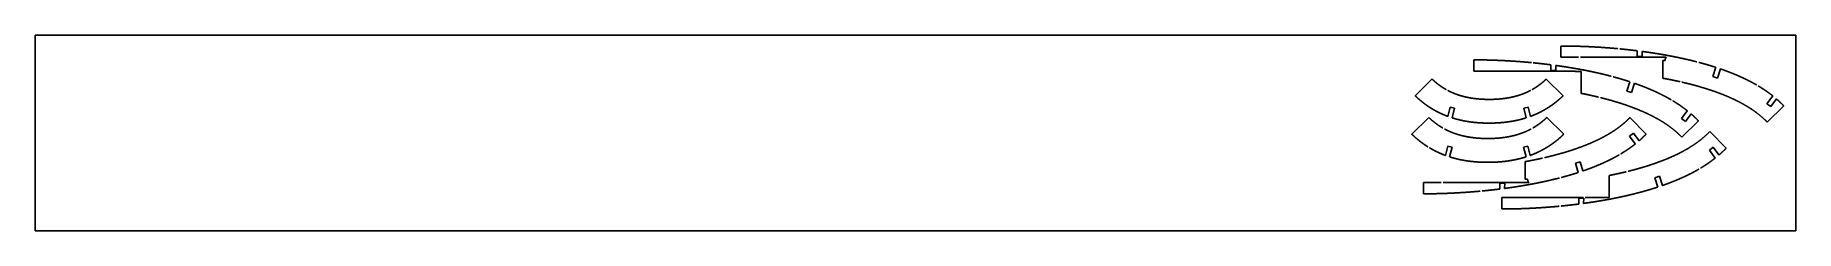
# Model space of a CAD drawing. Extents: x -700 to 200, y -6 to 94.
import ezdxf

# ---------------------------------------------------------------- set-up
doc = ezdxf.new("R2010")
doc.units = 0
doc.layers.get('0').update_dxf_attribs({"linetype": 'CONTINUOUS'})
doc.layers.add('90X10', color=1, linetype='CONTINUOUS')

msp = doc.modelspace()

# ---------------------------------------------------------------- linework, layer by layer
for p, q in [((79.93324, 88.00561), (79.93324, 82.23654)), ((79.93324, 82.23654), (88.93324, 82.23654)), ((89.93324, 82.23654), (131.87324, 82.23654)), ((118.89109, 85.56676), (118.95693, 82.57041)), ((118.95693, 82.57041), (121.45761, 82.6257)), ((121.45761, 82.6257), (121.40013, 85.24154)), ((133.66244, 82.23654), (131.87324, 82.23654)), ((35.45992, 80.93638), (35.45992, 75.07522)), ((87.11905, 75.07522), (35.45992, 75.07522)), ((74.75048, 78.40299), (74.81641, 75.40274)), ((74.81641, 75.40274), (77.31708, 75.45804)), ((77.31708, 75.45804), (77.25969, 78.06992)), ((87.12094, 75.01718), (87.11905, 75.07522)), ((87.12094, 75.01718), (90.30268, 75.01718)), ((90.30268, 75.01718), (90.30268, 63.80604)), ((131.93324, 80.52857), (133.09109, 80.52857)), ((131.93324, 80.52857), (131.93324, 71.55708)), ((159.04247, 77.11235), (157.56163, 72.34603)), ((157.56163, 72.34603), (159.9503, 71.60405)), ((159.9503, 71.60405), (161.41594, 76.32143)), ((5.42856, 62.55091), (14.00242, 71.12477)), ((81.0118, 62.55091), (72.43794, 71.12477)), ((115.16287, 69.7369), (113.6805, 64.96566)), ((113.6805, 64.96566), (116.06917, 64.22368)), ((116.06917, 64.22368), (117.53329, 68.93617)), ((22.13324, 52.02088), (23.35055, 56.72089)), ((23.35055, 56.72089), (25.53964, 56.15412)), ((25.53964, 56.15412), (24.27859, 51.28521)), ((63.08981, 56.72089), (60.90072, 56.15412)), ((60.90072, 56.15412), (62.16177, 51.28521)), ((64.30711, 52.02088), (63.08981, 56.72089)), ((144.51304, 54.91151), (141.54406, 50.86642)), ((188.17037, 62.53046), (185.19896, 58.48205)), ((185.19896, 58.48205), (187.21536, 57.00207)), ((185.40081, 49.04635), (193.80483, 57.45037)), ((187.21536, 57.00207), (190.10443, 60.93828)), ((3.69978, 42.90781), (12.3088, 51.51682)), ((81.37735, 42.90781), (72.76834, 51.51682)), ((115.13785, 51.4008), (123.54187, 42.99678)), ((141.54406, 50.86642), (143.56046, 49.38643)), ((141.77233, 41.32757), (150.21161, 49.76686)), ((143.56046, 49.38643), (146.44552, 53.31719)), ((20.85965, 32.07724), (22.07703, 36.77754)), ((22.07703, 36.77754), (24.26612, 36.21077)), ((24.26612, 36.21077), (23.00427, 31.3388)), ((63.0001, 36.77754), (60.81101, 36.21077)), ((60.81101, 36.21077), (62.07286, 31.3388)), ((64.21748, 32.07724), (63.0001, 36.77754)), ((114.936, 41.9651), (116.95241, 43.44508)), ((117.90741, 37.91669), (114.936, 41.9651)), ((116.95241, 43.44508), (119.84147, 39.50886)), ((155.79196, 34.74642), (157.80837, 36.2264)), ((156.02023, 44.28526), (164.45951, 35.84598)), ((157.80837, 36.2264), (160.69343, 32.29565)), ((61.67028, 19.91858), (61.67028, 28.89006)), ((87.29867, 28.10112), (89.68734, 28.8431)), ((88.77952, 23.33479), (87.29867, 28.10112)), ((89.68734, 28.8431), (91.15298, 24.12572)), ((158.76094, 30.70132), (155.79196, 34.74642)), ((9.67028, 12.44153), (9.67028, 18.21061)), ((9.67028, 18.21061), (18.67028, 18.21061)), ((19.67028, 18.21061), (61.61028, 18.21061)), ((63.39948, 18.21061), (61.61028, 18.21061)), ((61.67028, 19.91858), (62.82813, 19.91858)), ((104.55059, 10.59566), (104.55059, 21.8068)), ((127.9284, 20.64718), (130.31707, 21.38916)), ((129.41077, 15.87594), (127.9284, 20.64718)), ((130.31707, 21.38916), (131.78119, 16.67667)), ((48.62813, 14.88039), (48.69397, 17.87674)), ((48.69397, 17.87674), (51.19465, 17.82144)), ((91.36695, 10.53761), (49.70783, 10.53761)), ((49.70783, 4.67646), (49.70783, 10.53761)), ((51.19465, 17.82144), (51.13717, 15.2056)), ((88.99838, 7.20984), (89.06431, 10.21009)), ((89.06431, 10.21009), (91.56499, 10.1548)), ((91.56499, 10.1548), (91.5076, 7.54292)), ((101.36695, 10.53761), (92.36695, 10.53761)), ((101.36884, 10.59566), (101.36695, 10.53761)), ((101.36884, 10.59566), (104.55059, 10.59566))]:
    msp.add_line(p, q)
for points in [[(108.95, 86.6481, 0), (108.722, 86.6691, 0), (108.494, 86.69, 0), (108.266, 86.7107, 0), (108.037, 86.7313, 0), (107.809, 86.7517, 0), (107.581, 86.7719, 0), (107.352, 86.792, 0), (107.124, 86.8119, 0), (106.895, 86.8316, 0), (106.667, 86.8512, 0), (106.438, 86.8706, 0), (106.21, 86.8899, 0), (105.981, 86.909, 0), (105.752, 86.9279, 0), (105.523, 86.9467, 0), (105.295, 86.9653, 0), (105.066, 86.9838, 0), (104.837, 87.0021, 0), (104.608, 87.0202, 0), (104.379, 87.0382, 0), (104.15, 87.056, 0), (103.921, 87.0736, 0), (103.692, 87.0911, 0), (103.463, 87.1084, 0), (103.234, 87.1256, 0), (103.005, 87.1425, 0), (102.775, 87.1594, 0), (102.546, 87.176, 0), (102.317, 87.1925, 0), (102.088, 87.2089, 0), (101.858, 87.2251, 0), (101.629, 87.2411, 0), (101.4, 87.2569, 0), (101.171, 87.2726, 0), (100.941, 87.2881, 0), (100.712, 87.3035, 0), (100.482, 87.3187, 0), (100.253, 87.3337, 0), (100.024, 87.3486, 0), (99.7943, 87.3633, 0), (99.5649, 87.3778, 0), (99.3354, 87.3922, 0), (99.106, 87.4064, 0), (98.8766, 87.4204, 0), (98.6471, 87.4343, 0), (98.4177, 87.448, 0), (98.1882, 87.4616, 0), (97.9588, 87.475, 0), (97.7293, 87.4882, 0), (97.4999, 87.5013, 0), (97.2704, 87.5141, 0), (97.041, 87.5269, 0), (96.8116, 87.5394, 0), (96.5821, 87.5518, 0), (96.3527, 87.5641, 0), (96.1233, 87.5761, 0), (95.8939, 87.588, 0), (95.6645, 87.5998, 0), (95.4351, 87.6113, 0), (95.2057, 87.6228, 0), (94.9764, 87.634, 0), (94.747, 87.6451, 0), (94.5177, 87.656, 0), (94.2884, 87.6667, 0), (94.0591, 87.6773, 0), (93.8299, 87.6877, 0), (93.6006, 87.698, 0), (93.3714, 87.708, 0), (93.1422, 87.7179, 0), (92.9131, 87.7277, 0), (92.6839, 87.7373, 0), (92.4548, 87.7467, 0), (92.2257, 87.7559, 0), (91.9967, 87.765, 0), (91.7677, 87.7739, 0), (91.5387, 87.7827, 0), (91.3097, 87.7912, 0), (91.0808, 87.7997, 0), (90.852, 87.8079, 0), (90.6231, 87.816, 0), (90.3943, 87.8239, 0), (90.1656, 87.8316, 0), (89.9368, 87.8392, 0), (89.7082, 87.8466, 0), (89.4795, 87.8539, 0), (89.251, 87.8609, 0), (89.0224, 87.8678, 0), (88.7939, 87.8746, 0), (88.5655, 87.8812, 0), (88.3371, 87.8876, 0), (88.1088, 87.8938, 0), (87.8805, 87.8999, 0), (87.6522, 87.9057, 0), (87.4241, 87.9115, 0), (87.1959, 87.917, 0), (86.9679, 87.9224, 0), (86.7399, 87.9277, 0), (86.5119, 87.9327, 0), (86.2841, 87.9376, 0), (86.0562, 87.9423, 0), (85.8285, 87.9469, 0), (85.6008, 87.9512, 0), (85.3732, 87.9555, 0), (85.1456, 87.9595, 0), (84.9181, 87.9634, 0), (84.6907, 87.9671, 0), (84.4634, 87.9706, 0), (84.2361, 87.974, 0), (84.0089, 87.9772, 0), (83.7818, 87.9802, 0), (83.5547, 87.9831, 0), (83.3277, 87.9857, 0), (83.1008, 87.9883, 0), (82.874, 87.9906, 0), (82.6473, 87.9928, 0), (82.4206, 87.9948, 0), (82.1941, 87.9966, 0), (81.9676, 87.9983, 0), (81.7412, 87.9998, 0), (81.5149, 88.0011, 0), (81.2887, 88.0023, 0), (81.0625, 88.0032, 0), (80.8365, 88.0041, 0), (80.6105, 88.0047, 0), (80.3847, 88.0052, 0), (80.1589, 88.0055, 0), (79.9332, 88.0056, 0)], [(118.891, 85.5668, 0), (118.821, 85.5755, 0), (118.751, 85.5842, 0), (118.682, 85.5929, 0), (118.612, 85.6016, 0), (118.542, 85.6103, 0), (118.472, 85.619, 0), (118.402, 85.6276, 0), (118.332, 85.6363, 0), (118.262, 85.6449, 0), (118.192, 85.6535, 0), (118.122, 85.6621, 0), (118.052, 85.6707, 0), (117.982, 85.6792, 0), (117.912, 85.6878, 0), (117.842, 85.6963, 0), (117.772, 85.7048, 0), (117.702, 85.7133, 0), (117.632, 85.7218, 0), (117.562, 85.7303, 0), (117.492, 85.7387, 0), (117.422, 85.7472, 0), (117.352, 85.7556, 0), (117.282, 85.764, 0), (117.212, 85.7724, 0), (117.142, 85.7808, 0), (117.072, 85.7891, 0), (117.001, 85.7975, 0), (116.931, 85.8058, 0), (116.861, 85.8141, 0), (116.791, 85.8224, 0), (116.721, 85.8307, 0), (116.651, 85.839, 0), (116.581, 85.8472, 0), (116.51, 85.8555, 0), (116.44, 85.8637, 0), (116.37, 85.8719, 0), (116.3, 85.8801, 0), (116.229, 85.8883, 0), (116.159, 85.8964, 0), (116.089, 85.9046, 0), (116.019, 85.9127, 0), (115.948, 85.9208, 0), (115.878, 85.9289, 0), (115.808, 85.937, 0), (115.738, 85.9451, 0), (115.667, 85.9531, 0), (115.597, 85.9612, 0), (115.527, 85.9692, 0), (115.456, 85.9772, 0), (115.386, 85.9852, 0), (115.316, 85.9932, 0), (115.245, 86.0011, 0), (115.175, 86.0091, 0), (115.105, 86.017, 0), (115.034, 86.0249, 0), (114.964, 86.0328, 0), (114.893, 86.0407, 0), (114.823, 86.0486, 0), (114.753, 86.0564, 0), (114.682, 86.0643, 0), (114.612, 86.0721, 0), (114.541, 86.0799, 0), (114.471, 86.0877, 0), (114.4, 86.0955, 0), (114.33, 86.1032, 0), (114.259, 86.111, 0), (114.189, 86.1187, 0), (114.118, 86.1264, 0), (114.048, 86.1341, 0), (113.977, 86.1418, 0), (113.907, 86.1495, 0), (113.836, 86.1571, 0), (113.766, 86.1648, 0), (113.695, 86.1724, 0), (113.625, 86.18, 0), (113.554, 86.1876, 0), (113.484, 86.1952, 0), (113.413, 86.2027, 0), (113.342, 86.2103, 0), (113.272, 86.2178, 0), (113.201, 86.2253, 0), (113.131, 86.2328, 0), (113.06, 86.2403, 0), (112.989, 86.2478, 0), (112.919, 86.2552, 0), (112.848, 86.2627, 0), (112.778, 86.2701, 0), (112.707, 86.2775, 0), (112.636, 86.2849, 0), (112.566, 86.2923, 0), (112.495, 86.2996, 0), (112.424, 86.307, 0), (112.353, 86.3143, 0), (112.283, 86.3216, 0), (112.212, 86.3289, 0), (112.141, 86.3362, 0), (112.071, 86.3435, 0), (112, 86.3507, 0), (111.929, 86.358, 0), (111.858, 86.3652, 0), (111.788, 86.3724, 0), (111.717, 86.3796, 0), (111.646, 86.3868, 0), (111.575, 86.3939, 0), (111.505, 86.4011, 0), (111.434, 86.4082, 0), (111.363, 86.4153, 0), (111.292, 86.4224, 0), (111.221, 86.4295, 0), (111.151, 86.4365, 0), (111.08, 86.4436, 0), (111.009, 86.4506, 0), (110.938, 86.4577, 0), (110.867, 86.4647, 0), (110.796, 86.4716, 0), (110.726, 86.4786, 0), (110.655, 86.4856, 0), (110.584, 86.4925, 0), (110.513, 86.4994, 0), (110.442, 86.5064, 0), (110.371, 86.5133, 0), (110.3, 86.5201, 0), (110.229, 86.527, 0), (110.159, 86.5338, 0), (110.088, 86.5407, 0), (110.017, 86.5475, 0), (109.946, 86.5543, 0)], [(149.438, 79.8929, 0), (149.32, 79.9234, 0), (149.202, 79.9539, 0), (149.083, 79.9843, 0), (148.965, 80.0146, 0), (148.847, 80.0448, 0), (148.728, 80.0749, 0), (148.61, 80.1049, 0), (148.492, 80.1348, 0), (148.374, 80.1647, 0), (148.256, 80.1944, 0), (148.138, 80.2241, 0), (148.02, 80.2537, 0), (147.902, 80.2831, 0), (147.784, 80.3125, 0), (147.666, 80.3418, 0), (147.548, 80.3711, 0), (147.43, 80.4003, 0), (147.312, 80.4294, 0), (147.193, 80.4584, 0), (147.075, 80.4875, 0), (146.957, 80.5164, 0), (146.838, 80.5453, 0), (146.72, 80.5742, 0), (146.601, 80.603, 0), (146.482, 80.6317, 0), (146.363, 80.6604, 0), (146.244, 80.6891, 0), (146.125, 80.7176, 0), (146.006, 80.7462, 0), (145.887, 80.7746, 0), (145.767, 80.8031, 0), (145.648, 80.8314, 0), (145.528, 80.8597, 0), (145.409, 80.888, 0), (145.289, 80.9162, 0), (145.169, 80.9443, 0), (145.049, 80.9724, 0), (144.929, 81.0005, 0), (144.809, 81.0284, 0), (144.689, 81.0564, 0), (144.568, 81.0842, 0), (144.448, 81.1121, 0), (144.327, 81.1398, 0), (144.207, 81.1675, 0), (144.086, 81.1952, 0), (143.965, 81.2228, 0), (143.844, 81.2503, 0), (143.723, 81.2778, 0), (143.602, 81.3053, 0), (143.481, 81.3327, 0), (143.36, 81.36, 0), (143.239, 81.3873, 0), (143.117, 81.4145, 0), (142.996, 81.4416, 0), (142.874, 81.4688, 0), (142.753, 81.4958, 0), (142.631, 81.5228, 0), (142.509, 81.5498, 0), (142.387, 81.5766, 0), (142.265, 81.6035, 0), (142.143, 81.6303, 0), (142.021, 81.657, 0), (141.898, 81.6837, 0), (141.776, 81.7103, 0), (141.654, 81.7369, 0), (141.531, 81.7634, 0), (141.409, 81.7898, 0), (141.286, 81.8162, 0), (141.163, 81.8426, 0), (141.04, 81.8689, 0), (140.917, 81.8951, 0), (140.794, 81.9213, 0), (140.671, 81.9474, 0), (140.548, 81.9735, 0), (140.424, 81.9995, 0), (140.301, 82.0254, 0), (140.178, 82.0514, 0), (140.054, 82.0772, 0), (139.93, 82.103, 0), (139.807, 82.1287, 0), (139.683, 82.1544, 0), (139.559, 82.1801, 0), (139.435, 82.2056, 0), (139.311, 82.2312, 0), (139.187, 82.2566, 0), (139.063, 82.282, 0), (138.939, 82.3074, 0), (138.814, 82.3327, 0), (138.69, 82.358, 0), (138.565, 82.3832, 0), (138.441, 82.4083, 0), (138.316, 82.4334, 0), (138.191, 82.4584, 0), (138.066, 82.4834, 0), (137.941, 82.5083, 0), (137.816, 82.5332, 0), (137.691, 82.558, 0), (137.566, 82.5827, 0), (137.441, 82.6074, 0), (137.316, 82.6321, 0), (137.19, 82.6567, 0), (137.065, 82.6812, 0), (136.939, 82.7057, 0), (136.814, 82.7301, 0), (136.688, 82.7545, 0), (136.562, 82.7788, 0), (136.437, 82.803, 0), (136.311, 82.8273, 0), (136.185, 82.8514, 0), (136.059, 82.8755, 0), (135.932, 82.8995, 0), (135.806, 82.9235, 0), (135.68, 82.9474, 0), (135.554, 82.9713, 0), (135.427, 82.9951, 0), (135.301, 83.0189, 0), (135.174, 83.0426, 0), (135.048, 83.0663, 0), (134.921, 83.0899, 0), (134.794, 83.1134, 0), (134.667, 83.1369, 0), (134.54, 83.1603, 0), (134.413, 83.1837, 0), (134.286, 83.207, 0), (134.159, 83.2303, 0), (134.032, 83.2535, 0), (133.905, 83.2767, 0), (133.777, 83.2998, 0), (133.65, 83.3228, 0), (133.522, 83.3458, 0), (133.395, 83.3688, 0), (133.267, 83.3916, 0), (133.139, 83.4145, 0), (133.012, 83.4372, 0), (132.884, 83.4599, 0), (132.756, 83.4826, 0), (132.628, 83.5052, 0), (132.5, 83.5278, 0), (132.372, 83.5503, 0), (132.244, 83.5727, 0), (132.116, 83.5951, 0), (131.987, 83.6174, 0), (131.859, 83.6397, 0), (131.73, 83.6619, 0), (131.602, 83.6841, 0), (131.473, 83.7062, 0), (131.345, 83.7282, 0), (131.216, 83.7502, 0), (131.087, 83.7722, 0), (130.959, 83.794, 0), (130.83, 83.8159, 0), (130.701, 83.8376, 0), (130.572, 83.8594, 0), (130.443, 83.881, 0), (130.314, 83.9026, 0), (130.184, 83.9242, 0), (130.055, 83.9457, 0), (129.926, 83.9671, 0), (129.796, 83.9885, 0), (129.667, 84.0099, 0), (129.537, 84.0311, 0), (129.408, 84.0523, 0), (129.278, 84.0735, 0), (129.149, 84.0946, 0), (129.019, 84.1157, 0), (128.889, 84.1367, 0), (128.759, 84.1576, 0), (128.629, 84.1785, 0), (128.499, 84.1993, 0), (128.369, 84.2201, 0), (128.239, 84.2408, 0), (128.109, 84.2615, 0), (127.979, 84.2821, 0), (127.849, 84.3027, 0), (127.718, 84.3232, 0), (127.588, 84.3436, 0), (127.457, 84.364, 0), (127.327, 84.3843, 0), (127.196, 84.4046, 0), (127.066, 84.4248, 0), (126.935, 84.445, 0), (126.804, 84.4651, 0), (126.674, 84.4851, 0), (126.543, 84.5051, 0), (126.412, 84.5251, 0), (126.281, 84.545, 0), (126.15, 84.5648, 0), (126.019, 84.5846, 0), (125.888, 84.6043, 0), (125.757, 84.624, 0), (125.625, 84.6436, 0), (125.494, 84.6631, 0), (125.363, 84.6826, 0), (125.231, 84.7021, 0), (125.1, 84.7214, 0), (124.969, 84.7408, 0), (124.837, 84.76, 0), (124.705, 84.7793, 0), (124.574, 84.7984, 0), (124.442, 84.8175, 0), (124.31, 84.8366, 0), (124.179, 84.8556, 0), (124.047, 84.8745, 0), (123.915, 84.8934, 0), (123.783, 84.9122, 0), (123.651, 84.931, 0), (123.519, 84.9497, 0), (123.387, 84.9684, 0), (123.255, 84.987, 0), (123.123, 85.0055, 0), (122.99, 85.024, 0), (122.858, 85.0424, 0), (122.726, 85.0608, 0), (122.593, 85.0791, 0), (122.461, 85.0974, 0), (122.329, 85.1156, 0), (122.196, 85.1338, 0), (122.064, 85.1519, 0), (121.931, 85.1699, 0), (121.798, 85.1879, 0), (121.666, 85.2058, 0), (121.533, 85.2237, 0), (121.4, 85.2415, 0)], [(133.662, 82.1165, 0), (133.661, 82.1165, 0), (133.66, 82.1164, 0), (133.658, 82.1163, 0), (133.657, 82.1161, 0), (133.655, 82.1159, 0), (133.653, 82.1156, 0), (133.652, 82.1152, 0), (133.65, 82.1148, 0), (133.649, 82.1143, 0), (133.647, 82.1138, 0), (133.645, 82.1133, 0), (133.644, 82.1126, 0), (133.642, 82.1119, 0), (133.64, 82.1112, 0), (133.638, 82.1104, 0), (133.637, 82.1096, 0), (133.635, 82.1086, 0), (133.633, 82.1077, 0), (133.631, 82.1067, 0), (133.629, 82.1056, 0), (133.627, 82.1044, 0), (133.626, 82.1032, 0), (133.624, 82.102, 0), (133.622, 82.1007, 0), (133.62, 82.0993, 0), (133.618, 82.0979, 0), (133.616, 82.0964, 0), (133.614, 82.0949, 0), (133.612, 82.0933, 0), (133.61, 82.0916, 0), (133.608, 82.0899, 0), (133.606, 82.0881, 0), (133.604, 82.0863, 0), (133.601, 82.0844, 0), (133.599, 82.0824, 0), (133.597, 82.0804, 0), (133.595, 82.0784, 0), (133.593, 82.0762, 0), (133.591, 82.074, 0), (133.588, 82.0718, 0), (133.586, 82.0695, 0), (133.584, 82.0671, 0), (133.582, 82.0647, 0), (133.579, 82.0622, 0), (133.577, 82.0596, 0), (133.575, 82.057, 0), (133.573, 82.0543, 0), (133.57, 82.0516, 0), (133.568, 82.0488, 0), (133.566, 82.0459, 0), (133.563, 82.043, 0), (133.561, 82.04, 0), (133.558, 82.0369, 0), (133.556, 82.0338, 0), (133.554, 82.0307, 0), (133.551, 82.0274, 0), (133.549, 82.0241, 0), (133.546, 82.0207, 0), (133.544, 82.0173, 0), (133.541, 82.0138, 0), (133.539, 82.0103, 0), (133.536, 82.0066, 0), (133.534, 82.003, 0), (133.531, 81.9992, 0), (133.529, 81.9954, 0), (133.526, 81.9915, 0), (133.524, 81.9876, 0), (133.521, 81.9836, 0), (133.519, 81.9795, 0), (133.516, 81.9753, 0), (133.514, 81.9711, 0), (133.511, 81.9669, 0), (133.508, 81.9625, 0), (133.506, 81.9581, 0), (133.503, 81.9537, 0), (133.5, 81.9491, 0), (133.498, 81.9445, 0), (133.495, 81.9399, 0), (133.493, 81.9351, 0), (133.49, 81.9303, 0), (133.487, 81.9255, 0), (133.485, 81.9205, 0), (133.482, 81.9155, 0), (133.479, 81.9104, 0), (133.476, 81.9053, 0), (133.474, 81.9001, 0), (133.471, 81.8948, 0), (133.468, 81.8895, 0), (133.466, 81.8841, 0), (133.463, 81.8786, 0), (133.46, 81.873, 0), (133.457, 81.8674, 0), (133.455, 81.8617, 0), (133.452, 81.856, 0), (133.449, 81.8501, 0), (133.446, 81.8442, 0), (133.444, 81.8383, 0), (133.441, 81.8322, 0), (133.438, 81.8261, 0), (133.435, 81.8199, 0), (133.433, 81.8137, 0), (133.43, 81.8074, 0), (133.427, 81.801, 0), (133.424, 81.7945, 0), (133.421, 81.788, 0), (133.419, 81.7814, 0), (133.416, 81.7747, 0), (133.413, 81.768, 0), (133.41, 81.7611, 0), (133.407, 81.7542, 0), (133.405, 81.7473, 0), (133.402, 81.7402, 0), (133.399, 81.7331, 0), (133.396, 81.726, 0), (133.393, 81.7187, 0), (133.391, 81.7114, 0), (133.388, 81.704, 0), (133.385, 81.6965, 0), (133.382, 81.6889, 0), (133.379, 81.6813, 0), (133.377, 81.6736, 0), (133.374, 81.6659, 0), (133.371, 81.658, 0), (133.368, 81.6501, 0), (133.365, 81.6421, 0), (133.363, 81.634, 0), (133.36, 81.6259, 0), (133.357, 81.6177, 0), (133.354, 81.6094, 0), (133.351, 81.601, 0), (133.349, 81.5926, 0), (133.346, 81.584, 0), (133.343, 81.5754, 0), (133.34, 81.5668, 0), (133.337, 81.558, 0), (133.335, 81.5492, 0), (133.332, 81.5404, 0), (133.329, 81.5314, 0), (133.326, 81.5224, 0), (133.323, 81.5134, 0), (133.321, 81.5042, 0), (133.318, 81.495, 0), (133.315, 81.4858, 0), (133.312, 81.4764, 0), (133.31, 81.467, 0), (133.307, 81.4576, 0), (133.304, 81.448, 0), (133.301, 81.4384, 0), (133.298, 81.4287, 0), (133.296, 81.419, 0), (133.293, 81.4092, 0), (133.29, 81.3993, 0), (133.287, 81.3894, 0), (133.284, 81.3794, 0), (133.282, 81.3693, 0), (133.279, 81.3592, 0), (133.276, 81.349, 0), (133.273, 81.3387, 0), (133.27, 81.3284, 0), (133.268, 81.318, 0), (133.265, 81.3075, 0), (133.262, 81.2969, 0), (133.259, 81.2863, 0), (133.256, 81.2757, 0), (133.254, 81.2649, 0), (133.251, 81.2541, 0), (133.248, 81.2433, 0), (133.245, 81.2323, 0), (133.242, 81.2213, 0), (133.24, 81.2102, 0), (133.237, 81.1991, 0), (133.234, 81.1879, 0), (133.231, 81.1766, 0), (133.228, 81.1653, 0), (133.226, 81.1539, 0), (133.223, 81.1424, 0), (133.22, 81.1309, 0), (133.217, 81.1193, 0), (133.214, 81.1076, 0), (133.212, 81.0959, 0), (133.209, 81.0841, 0), (133.206, 81.0722, 0), (133.203, 81.0603, 0), (133.2, 81.0482, 0), (133.198, 81.0362, 0), (133.195, 81.024, 0), (133.192, 81.0118, 0), (133.189, 80.9996, 0), (133.186, 80.9872, 0), (133.184, 80.9748, 0), (133.181, 80.9624, 0), (133.178, 80.9498, 0), (133.175, 80.9372, 0), (133.172, 80.9246, 0), (133.17, 80.9118, 0), (133.167, 80.8991, 0), (133.164, 80.8862, 0), (133.161, 80.8733, 0), (133.158, 80.8603, 0), (133.156, 80.8472, 0), (133.153, 80.8341, 0), (133.15, 80.8209, 0), (133.147, 80.8076, 0), (133.144, 80.7943, 0), (133.142, 80.7809, 0), (133.139, 80.7674, 0), (133.136, 80.7539, 0), (133.133, 80.7403, 0), (133.13, 80.7267, 0), (133.128, 80.7129, 0), (133.125, 80.6992, 0), (133.122, 80.6853, 0), (133.119, 80.6714, 0), (133.116, 80.6574, 0), (133.114, 80.6433, 0), (133.111, 80.6292, 0), (133.108, 80.615, 0), (133.105, 80.6008, 0), (133.102, 80.5865, 0), (133.1, 80.5721, 0), (133.097, 80.5577, 0), (133.094, 80.5431, 0), (133.091, 80.5286, 0)], [(64.8128, 79.5138, 0), (64.5808, 79.5359, 0), (64.3488, 79.5578, 0), (64.1167, 79.5795, 0), (63.8846, 79.6011, 0), (63.6524, 79.6225, 0), (63.4202, 79.6437, 0), (63.188, 79.6648, 0), (62.9558, 79.6856, 0), (62.7235, 79.7064, 0), (62.4911, 79.7269, 0), (62.2588, 79.7473, 0), (62.0264, 79.7675, 0), (61.794, 79.7875, 0), (61.5615, 79.8074, 0), (61.3291, 79.827, 0), (61.0966, 79.8466, 0), (60.8641, 79.8659, 0), (60.6315, 79.8851, 0), (60.399, 79.9041, 0), (60.1664, 79.9229, 0), (59.9338, 79.9416, 0), (59.7012, 79.9601, 0), (59.4686, 79.9784, 0), (59.2359, 79.9966, 0), (59.0033, 80.0146, 0), (58.7706, 80.0324, 0), (58.538, 80.05, 0), (58.3053, 80.0675, 0), (58.0726, 80.0848, 0), (57.84, 80.1019, 0), (57.6073, 80.1189, 0), (57.3746, 80.1356, 0), (57.1419, 80.1523, 0), (56.9092, 80.1687, 0), (56.6765, 80.185, 0), (56.4438, 80.2011, 0), (56.2112, 80.217, 0), (55.9785, 80.2327, 0), (55.7458, 80.2483, 0), (55.5132, 80.2637, 0), (55.2805, 80.279, 0), (55.0479, 80.294, 0), (54.8153, 80.3089, 0), (54.5827, 80.3236, 0), (54.3501, 80.3382, 0), (54.1175, 80.3525, 0), (53.8849, 80.3667, 0), (53.6524, 80.3808, 0), (53.4199, 80.3946, 0), (53.1874, 80.4083, 0), (52.9549, 80.4218, 0), (52.7225, 80.4351, 0), (52.4901, 80.4483, 0), (52.2577, 80.4613, 0), (52.0253, 80.4741, 0), (51.793, 80.4868, 0), (51.5607, 80.4992, 0), (51.3284, 80.5115, 0), (51.0962, 80.5236, 0), (50.864, 80.5356, 0), (50.6318, 80.5474, 0), (50.3997, 80.559, 0), (50.1676, 80.5704, 0), (49.9356, 80.5816, 0), (49.7036, 80.5927, 0), (49.4716, 80.6036, 0), (49.2397, 80.6143, 0), (49.0079, 80.6249, 0), (48.7761, 80.6353, 0), (48.5443, 80.6455, 0), (48.3126, 80.6555, 0), (48.0809, 80.6654, 0), (47.8493, 80.6751, 0), (47.6178, 80.6846, 0), (47.3863, 80.6939, 0), (47.1549, 80.7031, 0), (46.9235, 80.712, 0), (46.6922, 80.7208, 0), (46.4609, 80.7295, 0), (46.2297, 80.7379, 0), (45.9986, 80.7462, 0), (45.7675, 80.7543, 0), (45.5365, 80.7623, 0), (45.3056, 80.77, 0), (45.0747, 80.7776, 0), (44.844, 80.785, 0), (44.6133, 80.7922, 0), (44.3826, 80.7993, 0), (44.1521, 80.8061, 0), (43.9216, 80.8129, 0), (43.6912, 80.8194, 0), (43.4608, 80.8257, 0), (43.2306, 80.8319, 0), (43.0004, 80.8379, 0), (42.7703, 80.8437, 0), (42.5403, 80.8494, 0), (42.3104, 80.8548, 0), (42.0806, 80.8601, 0), (41.8509, 80.8652, 0), (41.6212, 80.8702, 0), (41.3917, 80.8749, 0), (41.1622, 80.8795, 0), (40.9329, 80.8839, 0), (40.7036, 80.8881, 0), (40.4744, 80.8922, 0), (40.2453, 80.8961, 0), (40.0164, 80.8998, 0), (39.7875, 80.9033, 0), (39.5587, 80.9066, 0), (39.3301, 80.9098, 0), (39.1015, 80.9128, 0), (38.873, 80.9156, 0), (38.6447, 80.9182, 0), (38.4165, 80.9207, 0), (38.1883, 80.923, 0), (37.9603, 80.9251, 0), (37.7324, 80.927, 0), (37.5046, 80.9287, 0), (37.2769, 80.9303, 0), (37.0494, 80.9317, 0), (36.822, 80.9329, 0), (36.5946, 80.9339, 0), (36.3675, 80.9348, 0), (36.1404, 80.9354, 0), (35.9134, 80.9359, 0), (35.6866, 80.9362, 0), (35.4599, 80.9364, 0)], [(74.7505, 78.403, 0), (74.6806, 78.412, 0), (74.6106, 78.4209, 0), (74.5407, 78.4299, 0), (74.4708, 78.4388, 0), (74.4008, 78.4477, 0), (74.3309, 78.4566, 0), (74.2609, 78.4654, 0), (74.1909, 78.4743, 0), (74.1209, 78.4831, 0), (74.0509, 78.492, 0), (73.9809, 78.5008, 0), (73.9109, 78.5096, 0), (73.8409, 78.5184, 0), (73.7709, 78.5271, 0), (73.7008, 78.5359, 0), (73.6308, 78.5446, 0), (73.5607, 78.5533, 0), (73.4906, 78.562, 0), (73.4206, 78.5707, 0), (73.3505, 78.5794, 0), (73.2804, 78.5881, 0), (73.2103, 78.5967, 0), (73.1402, 78.6053, 0), (73.07, 78.6139, 0), (72.9999, 78.6225, 0), (72.9298, 78.6311, 0), (72.8596, 78.6397, 0), (72.7895, 78.6482, 0), (72.7193, 78.6568, 0), (72.6491, 78.6653, 0), (72.5789, 78.6738, 0), (72.5087, 78.6823, 0), (72.4385, 78.6907, 0), (72.3683, 78.6992, 0), (72.2981, 78.7076, 0), (72.2279, 78.7161, 0), (72.1577, 78.7245, 0), (72.0874, 78.7329, 0), (72.0172, 78.7412, 0), (71.9469, 78.7496, 0), (71.8767, 78.758, 0), (71.8064, 78.7663, 0), (71.7361, 78.7746, 0), (71.6658, 78.7829, 0), (71.5955, 78.7912, 0), (71.5252, 78.7994, 0), (71.4549, 78.8077, 0), (71.3846, 78.8159, 0), (71.3143, 78.8242, 0), (71.2439, 78.8324, 0), (71.1736, 78.8406, 0), (71.1032, 78.8487, 0), (71.0329, 78.8569, 0), (70.9625, 78.865, 0), (70.8921, 78.8732, 0), (70.8218, 78.8813, 0), (70.7514, 78.8894, 0), (70.681, 78.8975, 0), (70.6106, 78.9055, 0), (70.5402, 78.9136, 0), (70.4698, 78.9216, 0), (70.3993, 78.9296, 0), (70.3289, 78.9376, 0), (70.2585, 78.9456, 0), (70.188, 78.9536, 0), (70.1176, 78.9615, 0), (70.0471, 78.9695, 0), (69.9766, 78.9774, 0), (69.9062, 78.9853, 0), (69.8357, 78.9932, 0), (69.7652, 79.0011, 0), (69.6947, 79.0089, 0), (69.6242, 79.0168, 0), (69.5537, 79.0246, 0), (69.4832, 79.0324, 0), (69.4127, 79.0402, 0), (69.3421, 79.048, 0), (69.2716, 79.0558, 0), (69.2011, 79.0635, 0), (69.1305, 79.0713, 0), (69.06, 79.079, 0), (68.9894, 79.0867, 0), (68.9188, 79.0944, 0), (68.8483, 79.1021, 0), (68.7777, 79.1097, 0), (68.7071, 79.1174, 0), (68.6365, 79.125, 0), (68.5659, 79.1326, 0), (68.4953, 79.1402, 0), (68.4247, 79.1478, 0), (68.3541, 79.1554, 0), (68.2834, 79.1629, 0), (68.2128, 79.1704, 0), (68.1422, 79.1779, 0), (68.0715, 79.1855, 0), (68.0009, 79.1929, 0), (67.9302, 79.2004, 0), (67.8596, 79.2079, 0), (67.7889, 79.2153, 0), (67.7183, 79.2227, 0), (67.6476, 79.2301, 0), (67.5769, 79.2375, 0), (67.5062, 79.2449, 0), (67.4355, 79.2523, 0), (67.3648, 79.2596, 0), (67.2941, 79.2669, 0), (67.2234, 79.2742, 0), (67.1527, 79.2815, 0), (67.082, 79.2888, 0), (67.0112, 79.2961, 0), (66.9405, 79.3033, 0), (66.8698, 79.3106, 0), (66.799, 79.3178, 0), (66.7283, 79.325, 0), (66.6575, 79.3322, 0), (66.5868, 79.3394, 0), (66.516, 79.3465, 0), (66.4453, 79.3536, 0), (66.3745, 79.3608, 0), (66.3037, 79.3679, 0), (66.2329, 79.375, 0), (66.1621, 79.3821, 0), (66.0913, 79.3891, 0), (66.0205, 79.3962, 0), (65.9497, 79.4032, 0), (65.8789, 79.4102, 0), (65.8081, 79.4172, 0)], [(105.571, 72.559, 0), (105.45, 72.5906, 0), (105.33, 72.6222, 0), (105.21, 72.6536, 0), (105.089, 72.685, 0), (104.969, 72.7163, 0), (104.849, 72.7474, 0), (104.729, 72.7785, 0), (104.608, 72.8095, 0), (104.488, 72.8404, 0), (104.368, 72.8712, 0), (104.248, 72.902, 0), (104.128, 72.9326, 0), (104.008, 72.9631, 0), (103.888, 72.9936, 0), (103.768, 73.0239, 0), (103.648, 73.0542, 0), (103.528, 73.0844, 0), (103.408, 73.1145, 0), (103.289, 73.1445, 0), (103.169, 73.1744, 0), (103.049, 73.2042, 0), (102.929, 73.234, 0), (102.809, 73.2637, 0), (102.689, 73.2934, 0), (102.569, 73.323, 0), (102.449, 73.3525, 0), (102.329, 73.382, 0), (102.208, 73.4114, 0), (102.088, 73.4408, 0), (101.967, 73.4701, 0), (101.846, 73.4994, 0), (101.725, 73.5286, 0), (101.605, 73.5578, 0), (101.484, 73.5869, 0), (101.362, 73.6159, 0), (101.241, 73.6449, 0), (101.12, 73.6738, 0), (100.999, 73.7027, 0), (100.877, 73.7315, 0), (100.756, 73.7603, 0), (100.634, 73.789, 0), (100.512, 73.8176, 0), (100.39, 73.8462, 0), (100.269, 73.8747, 0), (100.147, 73.9032, 0), (100.025, 73.9316, 0), (99.9023, 73.96, 0), (99.7801, 73.9883, 0), (99.6577, 74.0166, 0), (99.5353, 74.0448, 0), (99.4127, 74.0729, 0), (99.2901, 74.101, 0), (99.1674, 74.129, 0), (99.0446, 74.157, 0), (98.9217, 74.1849, 0), (98.7988, 74.2128, 0), (98.6757, 74.2406, 0), (98.5526, 74.2683, 0), (98.4293, 74.296, 0), (98.306, 74.3237, 0), (98.1826, 74.3512, 0), (98.0591, 74.3788, 0), (97.9356, 74.4062, 0), (97.8119, 74.4336, 0), (97.6882, 74.461, 0), (97.5643, 74.4883, 0), (97.4404, 74.5155, 0), (97.3164, 74.5427, 0), (97.1924, 74.5698, 0), (97.0682, 74.5969, 0), (96.944, 74.6239, 0), (96.8196, 74.6509, 0), (96.6952, 74.6778, 0), (96.5707, 74.7046, 0), (96.4462, 74.7314, 0), (96.3215, 74.7581, 0), (96.1968, 74.7848, 0), (96.072, 74.8114, 0), (95.9471, 74.838, 0), (95.8221, 74.8645, 0), (95.697, 74.891, 0), (95.5719, 74.9174, 0), (95.4467, 74.9437, 0), (95.3214, 74.97, 0), (95.196, 74.9962, 0), (95.0706, 75.0224, 0), (94.945, 75.0485, 0), (94.8194, 75.0745, 0), (94.6937, 75.1005, 0), (94.568, 75.1265, 0), (94.4421, 75.1524, 0), (94.3162, 75.1782, 0), (94.1902, 75.204, 0), (94.0641, 75.2297, 0), (93.938, 75.2553, 0), (93.8118, 75.2809, 0), (93.6855, 75.3065, 0), (93.5591, 75.332, 0), (93.4326, 75.3574, 0), (93.3061, 75.3828, 0), (93.1795, 75.4081, 0), (93.0528, 75.4334, 0), (92.9261, 75.4586, 0), (92.7992, 75.4837, 0), (92.6723, 75.5088, 0), (92.5454, 75.5338, 0), (92.4183, 75.5588, 0), (92.2912, 75.5837, 0), (92.164, 75.6086, 0), (92.0368, 75.6334, 0), (91.9094, 75.6582, 0), (91.782, 75.6829, 0), (91.6546, 75.7075, 0), (91.527, 75.7321, 0), (91.3994, 75.7566, 0), (91.2717, 75.7811, 0), (91.1439, 75.8055, 0), (91.0161, 75.8299, 0), (90.8882, 75.8542, 0), (90.7602, 75.8784, 0), (90.6322, 75.9026, 0), (90.5041, 75.9267, 0), (90.3759, 75.9508, 0), (90.2477, 75.9748, 0), (90.1194, 75.9988, 0), (89.991, 76.0227, 0), (89.8626, 76.0465, 0), (89.734, 76.0703, 0), (89.6055, 76.094, 0), (89.4768, 76.1177, 0), (89.3481, 76.1413, 0), (89.2193, 76.1649, 0), (89.0905, 76.1884, 0), (88.9616, 76.2118, 0), (88.8326, 76.2352, 0), (88.7036, 76.2585, 0), (88.5744, 76.2818, 0), (88.4453, 76.305, 0), (88.316, 76.3282, 0), (88.1867, 76.3513, 0), (88.0574, 76.3744, 0), (87.928, 76.3973, 0), (87.7985, 76.4203, 0), (87.6689, 76.4432, 0), (87.5393, 76.466, 0), (87.4096, 76.4887, 0), (87.2799, 76.5114, 0), (87.1501, 76.5341, 0), (87.0202, 76.5567, 0), (86.8903, 76.5792, 0), (86.7603, 76.6017, 0), (86.6303, 76.6241, 0), (86.5002, 76.6465, 0), (86.37, 76.6688, 0), (86.2398, 76.691, 0), (86.1095, 76.7132, 0), (85.9792, 76.7354, 0), (85.8488, 76.7575, 0), (85.7183, 76.7795, 0), (85.5878, 76.8014, 0), (85.4572, 76.8234, 0), (85.3266, 76.8452, 0), (85.1959, 76.867, 0), (85.0652, 76.8887, 0), (84.9344, 76.9104, 0), (84.8035, 76.932, 0), (84.6726, 76.9536, 0), (84.5416, 76.9751, 0), (84.4106, 76.9966, 0), (84.2795, 77.018, 0), (84.1484, 77.0393, 0), (84.0172, 77.0606, 0), (83.8859, 77.0818, 0), (83.7546, 77.103, 0), (83.6232, 77.1241, 0), (83.4918, 77.1451, 0), (83.3604, 77.1661, 0), (83.2288, 77.1871, 0), (83.0973, 77.2079, 0), (82.9656, 77.2288, 0), (82.834, 77.2495, 0), (82.7022, 77.2702, 0), (82.5705, 77.2909, 0), (82.4386, 77.3115, 0), (82.3067, 77.332, 0), (82.1748, 77.3525, 0), (82.0428, 77.3729, 0), (81.9108, 77.3933, 0), (81.7787, 77.4136, 0), (81.6465, 77.4338, 0), (81.5144, 77.454, 0), (81.3821, 77.4742, 0), (81.2498, 77.4942, 0), (81.1175, 77.5143, 0), (80.9851, 77.5342, 0), (80.8527, 77.5541, 0), (80.7202, 77.574, 0), (80.5877, 77.5938, 0), (80.4551, 77.6135, 0), (80.3225, 77.6332, 0), (80.1898, 77.6528, 0), (80.0571, 77.6724, 0), (79.9243, 77.6919, 0), (79.7915, 77.7113, 0), (79.6586, 77.7307, 0), (79.5257, 77.75, 0), (79.3928, 77.7693, 0), (79.2598, 77.7885, 0), (79.1268, 77.8077, 0), (78.9937, 77.8268, 0), (78.8606, 77.8459, 0), (78.7274, 77.8648, 0), (78.5942, 77.8838, 0), (78.4609, 77.9026, 0), (78.3276, 77.9215, 0), (78.1943, 77.9402, 0), (78.0609, 77.9589, 0), (77.9275, 77.9776, 0), (77.794, 77.9961, 0), (77.6605, 78.0147, 0), (77.5269, 78.0331, 0), (77.3933, 78.0516, 0), (77.2597, 78.0699, 0)], [(115.163, 69.7369, 0), (115.095, 69.7591, 0), (115.027, 69.7813, 0), (114.96, 69.8035, 0), (114.892, 69.8256, 0), (114.824, 69.8477, 0), (114.756, 69.8698, 0), (114.688, 69.8918, 0), (114.621, 69.9138, 0), (114.553, 69.9358, 0), (114.485, 69.9577, 0), (114.417, 69.9796, 0), (114.349, 70.0015, 0), (114.281, 70.0233, 0), (114.214, 70.0451, 0), (114.146, 70.0668, 0), (114.078, 70.0886, 0), (114.01, 70.1103, 0), (113.942, 70.1319, 0), (113.874, 70.1536, 0), (113.806, 70.1752, 0), (113.738, 70.1967, 0), (113.671, 70.2183, 0), (113.603, 70.2398, 0), (113.535, 70.2612, 0), (113.467, 70.2827, 0), (113.399, 70.3041, 0), (113.331, 70.3254, 0), (113.263, 70.3468, 0), (113.195, 70.3681, 0), (113.127, 70.3893, 0), (113.059, 70.4106, 0), (112.991, 70.4318, 0), (112.923, 70.4529, 0), (112.855, 70.4741, 0), (112.788, 70.4952, 0), (112.72, 70.5163, 0), (112.652, 70.5373, 0), (112.584, 70.5583, 0), (112.516, 70.5793, 0), (112.448, 70.6002, 0), (112.38, 70.6212, 0), (112.312, 70.642, 0), (112.244, 70.6629, 0), (112.176, 70.6837, 0), (112.108, 70.7045, 0), (112.04, 70.7252, 0), (111.972, 70.746, 0), (111.904, 70.7666, 0), (111.836, 70.7873, 0), (111.768, 70.8079, 0), (111.7, 70.8285, 0), (111.632, 70.8491, 0), (111.564, 70.8696, 0), (111.496, 70.8901, 0), (111.428, 70.9106, 0), (111.36, 70.931, 0), (111.292, 70.9514, 0), (111.224, 70.9717, 0), (111.156, 70.9921, 0), (111.088, 71.0124, 0), (111.02, 71.0327, 0), (110.952, 71.0529, 0), (110.884, 71.0731, 0), (110.816, 71.0933, 0), (110.748, 71.1134, 0), (110.68, 71.1335, 0), (110.612, 71.1536, 0), (110.544, 71.1737, 0), (110.476, 71.1937, 0), (110.408, 71.2137, 0), (110.34, 71.2336, 0), (110.272, 71.2536, 0), (110.204, 71.2735, 0), (110.136, 71.2933, 0), (110.068, 71.3131, 0), (110, 71.3329, 0), (109.932, 71.3527, 0), (109.864, 71.3724, 0), (109.796, 71.3922, 0), (109.728, 71.4118, 0), (109.66, 71.4315, 0), (109.592, 71.4511, 0), (109.524, 71.4707, 0), (109.456, 71.4902, 0), (109.388, 71.5097, 0), (109.321, 71.5292, 0), (109.253, 71.5487, 0), (109.185, 71.5681, 0), (109.117, 71.5875, 0), (109.049, 71.6069, 0), (108.981, 71.6262, 0), (108.913, 71.6455, 0), (108.845, 71.6648, 0), (108.777, 71.684, 0), (108.709, 71.7032, 0), (108.641, 71.7224, 0), (108.573, 71.7415, 0), (108.505, 71.7607, 0), (108.437, 71.7797, 0), (108.369, 71.7988, 0), (108.301, 71.8178, 0), (108.233, 71.8368, 0), (108.166, 71.8558, 0), (108.098, 71.8747, 0), (108.03, 71.8936, 0), (107.962, 71.9125, 0), (107.894, 71.9313, 0), (107.826, 71.9502, 0), (107.758, 71.9689, 0), (107.69, 71.9877, 0), (107.622, 72.0064, 0), (107.555, 72.0251, 0), (107.487, 72.0438, 0), (107.419, 72.0624, 0), (107.351, 72.081, 0), (107.283, 72.0996, 0), (107.215, 72.1181, 0), (107.147, 72.1366, 0), (107.08, 72.1551, 0), (107.012, 72.1736, 0), (106.944, 72.192, 0), (106.876, 72.2104, 0), (106.808, 72.2287, 0), (106.741, 72.2471, 0), (106.673, 72.2654, 0), (106.605, 72.2836, 0), (106.537, 72.3019, 0)], [(159.042, 77.1124, 0), (158.975, 77.1343, 0), (158.907, 77.1563, 0), (158.839, 77.1782, 0), (158.771, 77.2, 0), (158.703, 77.2218, 0), (158.635, 77.2436, 0), (158.567, 77.2654, 0), (158.499, 77.2871, 0), (158.431, 77.3088, 0), (158.363, 77.3305, 0), (158.295, 77.3521, 0), (158.227, 77.3737, 0), (158.159, 77.3953, 0), (158.091, 77.4168, 0), (158.023, 77.4383, 0), (157.955, 77.4597, 0), (157.887, 77.4812, 0), (157.819, 77.5026, 0), (157.751, 77.5239, 0), (157.683, 77.5452, 0), (157.615, 77.5665, 0), (157.547, 77.5878, 0), (157.479, 77.609, 0), (157.411, 77.6302, 0), (157.343, 77.6514, 0), (157.275, 77.6725, 0), (157.207, 77.6936, 0), (157.139, 77.7146, 0), (157.071, 77.7357, 0), (157.003, 77.7567, 0), (156.935, 77.7776, 0), (156.867, 77.7985, 0), (156.798, 77.8194, 0), (156.73, 77.8403, 0), (156.662, 77.8611, 0), (156.594, 77.8819, 0), (156.526, 77.9027, 0), (156.458, 77.9234, 0), (156.39, 77.9441, 0), (156.322, 77.9648, 0), (156.254, 77.9854, 0), (156.186, 78.006, 0), (156.118, 78.0265, 0), (156.05, 78.0471, 0), (155.982, 78.0676, 0), (155.913, 78.088, 0), (155.845, 78.1085, 0), (155.777, 78.1289, 0), (155.709, 78.1492, 0), (155.641, 78.1696, 0), (155.573, 78.1899, 0), (155.505, 78.2101, 0), (155.437, 78.2304, 0), (155.369, 78.2506, 0), (155.301, 78.2708, 0), (155.233, 78.2909, 0), (155.164, 78.311, 0), (155.096, 78.3311, 0), (155.028, 78.3511, 0), (154.96, 78.3711, 0), (154.892, 78.3911, 0), (154.824, 78.4111, 0), (154.756, 78.431, 0), (154.688, 78.4509, 0), (154.62, 78.4707, 0), (154.552, 78.4905, 0), (154.484, 78.5103, 0), (154.416, 78.5301, 0), (154.347, 78.5498, 0), (154.279, 78.5695, 0), (154.211, 78.5891, 0), (154.143, 78.6088, 0), (154.075, 78.6284, 0), (154.007, 78.6479, 0), (153.939, 78.6674, 0), (153.871, 78.6869, 0), (153.803, 78.7064, 0), (153.735, 78.7258, 0), (153.667, 78.7453, 0), (153.599, 78.7646, 0), (153.531, 78.784, 0), (153.463, 78.8033, 0), (153.395, 78.8226, 0), (153.327, 78.8418, 0), (153.259, 78.861, 0), (153.191, 78.8802, 0), (153.123, 78.8993, 0), (153.054, 78.9185, 0), (152.986, 78.9376, 0), (152.918, 78.9566, 0), (152.85, 78.9756, 0), (152.782, 78.9946, 0), (152.714, 79.0136, 0), (152.646, 79.0325, 0), (152.578, 79.0514, 0), (152.51, 79.0703, 0), (152.442, 79.0892, 0), (152.375, 79.108, 0), (152.307, 79.1267, 0), (152.239, 79.1455, 0), (152.171, 79.1642, 0), (152.103, 79.1829, 0), (152.035, 79.2015, 0), (151.967, 79.2202, 0), (151.899, 79.2388, 0), (151.831, 79.2573, 0), (151.763, 79.2759, 0), (151.695, 79.2944, 0), (151.627, 79.3128, 0), (151.559, 79.3313, 0), (151.491, 79.3497, 0), (151.423, 79.368, 0), (151.356, 79.3864, 0), (151.288, 79.4047, 0), (151.22, 79.423, 0), (151.152, 79.4412, 0), (151.084, 79.4595, 0), (151.016, 79.4777, 0), (150.948, 79.4958, 0), (150.881, 79.514, 0), (150.813, 79.5321, 0), (150.745, 79.5501, 0), (150.677, 79.5682, 0), (150.609, 79.5862, 0), (150.541, 79.6042, 0), (150.474, 79.6221, 0), (150.406, 79.6401, 0)], [(179.883, 68.1119, 0), (179.806, 68.1566, 0), (179.728, 68.2013, 0), (179.65, 68.2459, 0), (179.573, 68.2904, 0), (179.495, 68.3348, 0), (179.417, 68.3791, 0), (179.339, 68.4233, 0), (179.262, 68.4675, 0), (179.184, 68.5116, 0), (179.106, 68.5555, 0), (179.028, 68.5994, 0), (178.95, 68.6432, 0), (178.871, 68.6869, 0), (178.793, 68.7306, 0), (178.715, 68.7741, 0), (178.637, 68.8176, 0), (178.559, 68.861, 0), (178.48, 68.9042, 0), (178.402, 68.9475, 0), (178.323, 68.9906, 0), (178.245, 69.0336, 0), (178.166, 69.0766, 0), (178.088, 69.1194, 0), (178.009, 69.1622, 0), (177.931, 69.2049, 0), (177.852, 69.2475, 0), (177.773, 69.29, 0), (177.694, 69.3325, 0), (177.616, 69.3748, 0), (177.537, 69.4171, 0), (177.458, 69.4593, 0), (177.379, 69.5014, 0), (177.3, 69.5435, 0), (177.221, 69.5854, 0), (177.142, 69.6273, 0), (177.063, 69.669, 0), (176.984, 69.7108, 0), (176.904, 69.7524, 0), (176.825, 69.794, 0), (176.746, 69.8355, 0), (176.666, 69.877, 0), (176.587, 69.9183, 0), (176.507, 69.9596, 0), (176.428, 70.0009, 0), (176.348, 70.042, 0), (176.268, 70.0831, 0), (176.188, 70.1241, 0), (176.109, 70.1651, 0), (176.029, 70.206, 0), (175.949, 70.2468, 0), (175.869, 70.2875, 0), (175.789, 70.3282, 0), (175.708, 70.3688, 0), (175.628, 70.4094, 0), (175.548, 70.4498, 0), (175.468, 70.4902, 0), (175.387, 70.5306, 0), (175.307, 70.5708, 0), (175.226, 70.611, 0), (175.146, 70.6511, 0), (175.065, 70.6912, 0), (174.984, 70.7312, 0), (174.903, 70.7711, 0), (174.823, 70.811, 0), (174.742, 70.8508, 0), (174.661, 70.8905, 0), (174.58, 70.9301, 0), (174.499, 70.9697, 0), (174.418, 71.0092, 0), (174.337, 71.0487, 0), (174.255, 71.088, 0), (174.174, 71.1273, 0), (174.093, 71.1666, 0), (174.012, 71.2058, 0), (173.93, 71.2449, 0), (173.849, 71.2839, 0), (173.767, 71.3229, 0), (173.686, 71.3618, 0), (173.604, 71.4006, 0), (173.522, 71.4394, 0), (173.44, 71.4781, 0), (173.359, 71.5167, 0), (173.277, 71.5553, 0), (173.195, 71.5938, 0), (173.113, 71.6322, 0), (173.031, 71.6706, 0), (172.949, 71.7089, 0), (172.867, 71.7471, 0), (172.785, 71.7853, 0), (172.702, 71.8234, 0), (172.62, 71.8614, 0), (172.538, 71.8994, 0), (172.455, 71.9373, 0), (172.373, 71.9751, 0), (172.291, 72.0129, 0), (172.208, 72.0506, 0), (172.126, 72.0882, 0), (172.043, 72.1258, 0), (171.96, 72.1633, 0), (171.878, 72.2007, 0), (171.795, 72.2381, 0), (171.712, 72.2754, 0), (171.629, 72.3126, 0), (171.546, 72.3498, 0), (171.463, 72.3869, 0), (171.38, 72.4239, 0), (171.297, 72.4609, 0), (171.214, 72.4978, 0), (171.131, 72.5346, 0), (171.048, 72.5714, 0), (170.965, 72.6081, 0), (170.881, 72.6448, 0), (170.798, 72.6814, 0), (170.715, 72.7179, 0), (170.631, 72.7543, 0), (170.548, 72.7907, 0), (170.464, 72.827, 0), (170.381, 72.8633, 0), (170.297, 72.8995, 0), (170.214, 72.9356, 0), (170.13, 72.9717, 0), (170.046, 73.0077, 0), (169.963, 73.0436, 0), (169.879, 73.0795, 0), (169.795, 73.1153, 0), (169.711, 73.151, 0), (169.627, 73.1867, 0), (169.543, 73.2223, 0), (169.459, 73.2578, 0), (169.375, 73.2933, 0), (169.291, 73.3287, 0), (169.207, 73.3641, 0), (169.123, 73.3994, 0), (169.039, 73.4346, 0), (168.955, 73.4698, 0), (168.87, 73.5049, 0), (168.786, 73.5399, 0), (168.702, 73.5749, 0), (168.617, 73.6098, 0), (168.533, 73.6446, 0), (168.448, 73.6794, 0), (168.364, 73.7141, 0), (168.279, 73.7488, 0), (168.195, 73.7834, 0), (168.11, 73.8179, 0), (168.025, 73.8524, 0), (167.941, 73.8868, 0), (167.856, 73.9211, 0), (167.771, 73.9554, 0), (167.686, 73.9896, 0), (167.602, 74.0237, 0), (167.517, 74.0578, 0), (167.432, 74.0918, 0), (167.347, 74.1258, 0), (167.262, 74.1597, 0), (167.177, 74.1935, 0), (167.092, 74.2273, 0), (167.007, 74.261, 0), (166.922, 74.2947, 0), (166.836, 74.3283, 0), (166.751, 74.3618, 0), (166.666, 74.3952, 0), (166.581, 74.4286, 0), (166.496, 74.462, 0), (166.41, 74.4953, 0), (166.325, 74.5285, 0), (166.24, 74.5616, 0), (166.154, 74.5947, 0), (166.069, 74.6277, 0), (165.983, 74.6607, 0), (165.898, 74.6936, 0), (165.812, 74.7265, 0), (165.727, 74.7592, 0), (165.641, 74.792, 0), (165.555, 74.8246, 0), (165.47, 74.8572, 0), (165.384, 74.8898, 0), (165.298, 74.9222, 0), (165.213, 74.9547, 0), (165.127, 74.987, 0), (165.041, 75.0193, 0), (164.955, 75.0515, 0), (164.869, 75.0837, 0), (164.784, 75.1158, 0), (164.698, 75.1479, 0), (164.612, 75.1799, 0), (164.526, 75.2118, 0), (164.44, 75.2437, 0), (164.354, 75.2755, 0), (164.268, 75.3072, 0), (164.182, 75.3389, 0), (164.096, 75.3705, 0), (164.01, 75.4021, 0), (163.923, 75.4336, 0), (163.837, 75.465, 0), (163.751, 75.4964, 0), (163.665, 75.5278, 0), (163.579, 75.559, 0), (163.492, 75.5902, 0), (163.406, 75.6214, 0), (163.32, 75.6525, 0), (163.234, 75.6835, 0), (163.147, 75.7145, 0), (163.061, 75.7454, 0), (162.974, 75.7762, 0), (162.888, 75.807, 0), (162.802, 75.8377, 0), (162.715, 75.8684, 0), (162.629, 75.899, 0), (162.542, 75.9296, 0), (162.456, 75.9601, 0), (162.369, 75.9905, 0), (162.283, 76.0209, 0), (162.196, 76.0512, 0), (162.109, 76.0815, 0), (162.023, 76.1117, 0), (161.936, 76.1418, 0), (161.849, 76.1719, 0), (161.763, 76.2019, 0), (161.676, 76.2319, 0), (161.589, 76.2618, 0), (161.503, 76.2916, 0), (161.416, 76.3214, 0)], [(14.0024, 71.1248, 0), (14.0192, 71.1088, 0), (14.0359, 71.0928, 0), (14.0527, 71.0769, 0), (14.0694, 71.0609, 0), (14.0861, 71.045, 0), (14.1028, 71.0292, 0), (14.1195, 71.0133, 0), (14.1362, 70.9975, 0), (14.1529, 70.9816, 0), (14.1696, 70.9658, 0), (14.1864, 70.9501, 0), (14.2031, 70.9343, 0), (14.2198, 70.9186, 0), (14.2365, 70.9029, 0), (14.2532, 70.8872, 0), (14.2699, 70.8715, 0), (14.2866, 70.8559, 0), (14.3033, 70.8402, 0), (14.3199, 70.8246, 0), (14.3366, 70.809, 0), (14.3533, 70.7935, 0), (14.37, 70.7779, 0), (14.3867, 70.7624, 0), (14.4034, 70.7469, 0), (14.4201, 70.7314, 0), (14.4367, 70.7159, 0), (14.4534, 70.7005, 0), (14.4701, 70.6851, 0), (14.4868, 70.6697, 0), (14.5034, 70.6543, 0), (14.5201, 70.6389, 0), (14.5368, 70.6236, 0), (14.5534, 70.6083, 0), (14.5701, 70.593, 0), (14.5868, 70.5777, 0), (14.6034, 70.5624, 0), (14.6201, 70.5472, 0), (14.6367, 70.532, 0), (14.6534, 70.5168, 0), (14.67, 70.5016, 0), (14.6867, 70.4865, 0), (14.7033, 70.4713, 0), (14.72, 70.4562, 0), (14.7366, 70.4411, 0), (14.7532, 70.426, 0), (14.7699, 70.411, 0), (14.7865, 70.3959, 0), (14.8031, 70.3809, 0), (14.8198, 70.3659, 0), (14.8364, 70.351, 0), (14.853, 70.336, 0), (14.8697, 70.3211, 0), (14.8863, 70.3061, 0), (14.9029, 70.2912, 0), (14.9195, 70.2764, 0), (14.9361, 70.2615, 0), (14.9527, 70.2467, 0), (14.9693, 70.2319, 0), (14.9859, 70.2171, 0), (15.0026, 70.2023, 0), (15.0192, 70.1875, 0), (15.0358, 70.1728, 0), (15.0524, 70.1581, 0), (15.069, 70.1434, 0), (15.0855, 70.1287, 0), (15.1021, 70.114, 0), (15.1187, 70.0994, 0), (15.1353, 70.0848, 0), (15.1519, 70.0702, 0), (15.1685, 70.0556, 0), (15.185, 70.041, 0), (15.2016, 70.0265, 0), (15.2182, 70.0119, 0), (15.2348, 69.9974, 0), (15.2513, 69.983, 0), (15.2679, 69.9685, 0), (15.2845, 69.954, 0), (15.301, 69.9396, 0), (15.3176, 69.9252, 0), (15.3341, 69.9108, 0), (15.3507, 69.8964, 0), (15.3672, 69.8821, 0), (15.3838, 69.8677, 0), (15.4003, 69.8534, 0), (15.4169, 69.8391, 0), (15.4334, 69.8249, 0), (15.45, 69.8106, 0), (15.4665, 69.7964, 0), (15.483, 69.7821, 0), (15.4995, 69.7679, 0), (15.5161, 69.7537, 0), (15.5326, 69.7396, 0), (15.5491, 69.7254, 0), (15.5656, 69.7113, 0), (15.5821, 69.6972, 0), (15.5987, 69.6831, 0), (15.6152, 69.669, 0), (15.6317, 69.655, 0), (15.6482, 69.6409, 0), (15.6647, 69.6269, 0), (15.6812, 69.6129, 0), (15.6977, 69.599, 0), (15.7142, 69.585, 0), (15.7307, 69.571, 0), (15.7471, 69.5571, 0), (15.7636, 69.5432, 0), (15.7801, 69.5293, 0), (15.7966, 69.5155, 0), (15.8131, 69.5016, 0), (15.8295, 69.4878, 0), (15.846, 69.4739, 0), (15.8625, 69.4601, 0), (15.879, 69.4463, 0), (15.8956, 69.4325, 0), (15.9121, 69.4187, 0), (15.9286, 69.4049, 0), (15.9451, 69.3911, 0), (15.9617, 69.3774, 0), (15.9782, 69.3636, 0), (15.9948, 69.3499, 0), (16.0113, 69.3362, 0), (16.0279, 69.3224, 0), (16.0445, 69.3087, 0), (16.0611, 69.295, 0), (16.0777, 69.2814, 0), (16.0942, 69.2677, 0), (16.1108, 69.254, 0), (16.1275, 69.2404, 0), (16.1441, 69.2267, 0), (16.1607, 69.2131, 0), (16.1773, 69.1995, 0), (16.194, 69.1858, 0), (16.2106, 69.1722, 0), (16.2273, 69.1586, 0), (16.2439, 69.1451, 0), (16.2606, 69.1315, 0), (16.2773, 69.1179, 0), (16.2939, 69.1044, 0), (16.3106, 69.0908, 0), (16.3273, 69.0773, 0), (16.344, 69.0638, 0), (16.3607, 69.0503, 0), (16.3774, 69.0368, 0), (16.3942, 69.0233, 0), (16.4109, 69.0098, 0), (16.4276, 68.9963, 0), (16.4444, 68.9829, 0), (16.4611, 68.9694, 0), (16.4779, 68.956, 0), (16.4947, 68.9426, 0), (16.5114, 68.9292, 0), (16.5282, 68.9158, 0), (16.545, 68.9024, 0), (16.5618, 68.889, 0), (16.5786, 68.8756, 0), (16.5954, 68.8623, 0), (16.6122, 68.8489, 0), (16.629, 68.8356, 0), (16.6459, 68.8222, 0), (16.6627, 68.8089, 0), (16.6795, 68.7956, 0), (16.6964, 68.7823, 0), (16.7132, 68.769, 0), (16.7301, 68.7557, 0), (16.747, 68.7425, 0), (16.7639, 68.7292, 0), (16.7807, 68.716, 0), (16.7976, 68.7027, 0), (16.8145, 68.6895, 0), (16.8314, 68.6763, 0), (16.8484, 68.6631, 0), (16.8653, 68.6499, 0), (16.8822, 68.6367, 0), (16.8991, 68.6235, 0), (16.9161, 68.6104, 0), (16.933, 68.5972, 0), (16.95, 68.5841, 0), (16.967, 68.571, 0), (16.9839, 68.5578, 0), (17.0009, 68.5447, 0), (17.0179, 68.5316, 0), (17.0349, 68.5185, 0), (17.0519, 68.5055, 0), (17.0689, 68.4924, 0), (17.0859, 68.4793, 0), (17.1029, 68.4663, 0), (17.12, 68.4533, 0), (17.137, 68.4402, 0), (17.154, 68.4272, 0), (17.1711, 68.4142, 0), (17.1881, 68.4012, 0), (17.2052, 68.3882, 0), (17.2223, 68.3753, 0), (17.2394, 68.3623, 0), (17.2565, 68.3494, 0), (17.2736, 68.3364, 0), (17.2907, 68.3235, 0), (17.3078, 68.3106, 0), (17.3249, 68.2977, 0), (17.342, 68.2848, 0), (17.3591, 68.2719, 0), (17.3763, 68.259, 0), (17.3934, 68.2461, 0), (17.4106, 68.2333, 0), (17.4277, 68.2204, 0), (17.4449, 68.2076, 0), (17.4621, 68.1948, 0), (17.4793, 68.182, 0), (17.4964, 68.1692, 0), (17.5136, 68.1564, 0), (17.5309, 68.1436, 0), (17.5481, 68.1308, 0), (17.5653, 68.1181, 0), (17.5825, 68.1053, 0), (17.5997, 68.0926, 0), (17.617, 68.0798, 0), (17.6342, 68.0671, 0), (17.6515, 68.0544, 0), (17.6688, 68.0417, 0), (17.686, 68.029, 0), (17.7033, 68.0164, 0), (17.7206, 68.0037, 0), (17.7379, 67.991, 0), (17.7552, 67.9784, 0), (17.7725, 67.9658, 0), (17.7898, 67.9531, 0), (17.8071, 67.9405, 0), (17.8245, 67.9279, 0), (17.8418, 67.9153, 0), (17.8591, 67.9028, 0), (17.8765, 67.8902, 0), (17.8938, 67.8776, 0), (17.9112, 67.8651, 0), (17.9286, 67.8525, 0), (17.946, 67.84, 0), (17.9634, 67.8275, 0), (17.9808, 67.815, 0), (17.9982, 67.8025, 0), (18.0156, 67.79, 0), (18.033, 67.7775, 0), (18.0504, 67.7651, 0), (18.0679, 67.7526, 0), (18.0853, 67.7402, 0), (18.1027, 67.7278, 0), (18.1202, 67.7153, 0), (18.1377, 67.7029, 0), (18.1551, 67.6905, 0), (18.1726, 67.6781, 0), (18.1901, 67.6658, 0), (18.2076, 67.6534, 0), (18.2251, 67.641, 0), (18.2426, 67.6287, 0), (18.2601, 67.6164, 0), (18.2777, 67.604, 0), (18.2952, 67.5917, 0), (18.3127, 67.5794, 0), (18.3303, 67.5671, 0), (18.3478, 67.5548, 0), (18.3654, 67.5426, 0), (18.383, 67.5303, 0), (18.4005, 67.5181, 0), (18.4181, 67.5058, 0), (18.4357, 67.4936, 0), (18.4533, 67.4814, 0), (18.4709, 67.4692, 0), (18.4885, 67.457, 0), (18.5062, 67.4448, 0), (18.5238, 67.4326, 0), (18.5414, 67.4204, 0), (18.5591, 67.4083, 0), (18.5767, 67.3961, 0), (18.5944, 67.384, 0), (18.612, 67.3719, 0), (18.6297, 67.3598, 0), (18.6474, 67.3477, 0), (18.6651, 67.3356, 0), (18.6828, 67.3235, 0), (18.7005, 67.3114, 0), (18.7182, 67.2994, 0), (18.7359, 67.2873, 0), (18.7537, 67.2753, 0), (18.7714, 67.2633, 0), (18.7891, 67.2513, 0), (18.8069, 67.2393, 0), (18.8247, 67.2273, 0), (18.8424, 67.2153, 0), (18.8602, 67.2033, 0), (18.878, 67.1913, 0), (18.8958, 67.1794, 0), (18.9136, 67.1674, 0), (18.9314, 67.1555, 0), (18.9492, 67.1436, 0), (18.967, 67.1317, 0), (18.9848, 67.1198, 0), (19.0027, 67.1079, 0), (19.0205, 67.096, 0), (19.0384, 67.0842, 0), (19.0562, 67.0723, 0), (19.0741, 67.0605, 0), (19.092, 67.0486, 0), (19.1099, 67.0368, 0), (19.1277, 67.025, 0), (19.1456, 67.0132, 0), (19.1636, 67.0014, 0), (19.1815, 66.9896, 0), (19.1994, 66.9779, 0), (19.2173, 66.9661, 0), (19.2353, 66.9543, 0), (19.2532, 66.9426, 0), (19.2712, 66.9309, 0), (19.2891, 66.9192, 0), (19.3071, 66.9075, 0), (19.3251, 66.8958, 0), (19.343, 66.8841, 0), (19.361, 66.8724, 0), (19.379, 66.8608, 0), (19.397, 66.8491, 0), (19.4151, 66.8375, 0), (19.4331, 66.8258, 0), (19.4511, 66.8142, 0), (19.4691, 66.8026, 0), (19.4872, 66.791, 0), (19.5052, 66.7794, 0), (19.5233, 66.7678, 0), (19.5414, 66.7563, 0), (19.5595, 66.7447, 0), (19.5775, 66.7332, 0), (19.5956, 66.7216, 0), (19.6137, 66.7101, 0), (19.6318, 66.6986, 0), (19.65, 66.6871, 0), (19.6681, 66.6756, 0), (19.6862, 66.6641, 0), (19.7044, 66.6527, 0), (19.7225, 66.6412, 0), (19.7407, 66.6298, 0), (19.7588, 66.6183, 0), (19.777, 66.6069, 0), (19.7952, 66.5955, 0), (19.8134, 66.5841, 0), (19.8316, 66.5727, 0), (19.8498, 66.5613, 0), (19.868, 66.5499, 0), (19.8862, 66.5386, 0), (19.9044, 66.5272, 0), (19.9226, 66.5159, 0), (19.9409, 66.5046, 0), (19.9591, 66.4932, 0), (19.9774, 66.4819, 0), (19.9957, 66.4706, 0), (20.0139, 66.4594, 0), (20.0322, 66.4481, 0), (20.0505, 66.4368, 0), (20.0688, 66.4256, 0), (20.0871, 66.4143, 0), (20.1054, 66.4031, 0), (20.1238, 66.3919, 0), (20.1421, 66.3807, 0), (20.1604, 66.3695, 0), (20.1788, 66.3583, 0), (20.1971, 66.3471, 0), (20.2155, 66.3359, 0), (20.2339, 66.3248, 0), (20.2522, 66.3136, 0), (20.2706, 66.3025, 0), (20.289, 66.2914, 0), (20.3074, 66.2802, 0), (20.3258, 66.2691, 0), (20.3442, 66.2581, 0), (20.3627, 66.247, 0), (20.3811, 66.2359, 0), (20.3996, 66.2248, 0), (20.418, 66.2138, 0), (20.4365, 66.2028, 0), (20.4549, 66.1917, 0), (20.4734, 66.1807, 0), (20.4919, 66.1697, 0), (20.5104, 66.1587, 0), (20.5289, 66.1477, 0), (20.5474, 66.1368, 0), (20.5659, 66.1258, 0), (20.5844, 66.1148, 0), (20.6029, 66.1039, 0), (20.6215, 66.093, 0), (20.64, 66.0821, 0), (20.6586, 66.0712, 0), (20.6772, 66.0603, 0), (20.6957, 66.0494, 0), (20.7143, 66.0385, 0), (20.7329, 66.0276, 0), (20.7515, 66.0168, 0), (20.7701, 66.0059, 0), (20.7887, 65.9951, 0), (20.8073, 65.9843, 0), (20.8259, 65.9735, 0), (20.8446, 65.9627, 0), (20.8632, 65.9519, 0), (20.8818, 65.9411, 0), (20.9005, 65.9304, 0), (20.9191, 65.9196, 0), (20.9378, 65.9089, 0), (20.9564, 65.8982, 0), (20.9751, 65.8875, 0), (20.9937, 65.8768, 0), (21.0124, 65.8661, 0), (21.0311, 65.8555, 0), (21.0498, 65.8448, 0), (21.0685, 65.8342, 0), (21.0872, 65.8235, 0), (21.1059, 65.8129, 0), (21.1246, 65.8023, 0), (21.1433, 65.7917, 0), (21.162, 65.7811, 0), (21.1807, 65.7705, 0), (21.1994, 65.76, 0)], [(22.0777, 65.2819, 0), (22.1536, 65.2421, 0), (22.2295, 65.2025, 0), (22.3056, 65.1631, 0), (22.3817, 65.1239, 0), (22.458, 65.0849, 0), (22.5343, 65.0461, 0), (22.6107, 65.0075, 0), (22.6872, 64.969, 0), (22.7637, 64.9308, 0), (22.8404, 64.8928, 0), (22.9172, 64.8549, 0), (22.994, 64.8172, 0), (23.0709, 64.7798, 0), (23.148, 64.7425, 0), (23.2251, 64.7054, 0), (23.3023, 64.6685, 0), (23.3795, 64.6318, 0), (23.4569, 64.5953, 0), (23.5344, 64.5589, 0), (23.6119, 64.5228, 0), (23.6896, 64.4868, 0), (23.7673, 64.451, 0), (23.8451, 64.4155, 0), (23.923, 64.3801, 0), (24.001, 64.3449, 0), (24.0791, 64.3098, 0), (24.1572, 64.275, 0), (24.2355, 64.2404, 0), (24.3138, 64.2059, 0), (24.3923, 64.1716, 0), (24.4708, 64.1376, 0), (24.5494, 64.1036, 0), (24.6281, 64.0699, 0), (24.7069, 64.0364, 0), (24.7858, 64.0031, 0), (24.8648, 63.9699, 0), (24.9439, 63.9369, 0), (25.023, 63.9041, 0), (25.1023, 63.8715, 0), (25.1816, 63.8391, 0), (25.2611, 63.8068, 0), (25.3406, 63.7748, 0), (25.4202, 63.7429, 0), (25.4999, 63.7112, 0), (25.5797, 63.6797, 0), (25.6596, 63.6483, 0), (25.7395, 63.6172, 0), (25.8196, 63.5862, 0), (25.8998, 63.5554, 0), (25.98, 63.5248, 0), (26.0604, 63.4944, 0), (26.1408, 63.4641, 0), (26.2213, 63.4341, 0), (26.3019, 63.4042, 0), (26.3826, 63.3745, 0), (26.4635, 63.3449, 0), (26.5445, 63.3155, 0), (26.6257, 63.2862, 0), (26.7072, 63.2571, 0), (26.7888, 63.2281, 0), (26.8707, 63.1993, 0), (26.9527, 63.1706, 0), (27.035, 63.142, 0), (27.1174, 63.1136, 0), (27.2001, 63.0853, 0), (27.2829, 63.0571, 0), (27.366, 63.0291, 0), (27.4493, 63.0013, 0), (27.5328, 62.9736, 0), (27.6165, 62.946, 0), (27.7004, 62.9186, 0), (27.7845, 62.8913, 0), (27.8688, 62.8642, 0), (27.9533, 62.8372, 0), (28.0381, 62.8104, 0), (28.123, 62.7837, 0), (28.2082, 62.7571, 0), (28.2936, 62.7307, 0), (28.3792, 62.7045, 0), (28.465, 62.6784, 0), (28.551, 62.6524, 0), (28.6373, 62.6266, 0), (28.7237, 62.601, 0), (28.8104, 62.5755, 0), (28.8973, 62.5501, 0), (28.9844, 62.5249, 0), (29.0717, 62.4999, 0), (29.1592, 62.475, 0), (29.247, 62.4503, 0), (29.335, 62.4257, 0), (29.4232, 62.4013, 0), (29.5116, 62.377, 0), (29.6002, 62.3529, 0), (29.6891, 62.3289, 0), (29.7782, 62.3051, 0), (29.8675, 62.2814, 0), (29.957, 62.2579, 0), (30.0468, 62.2346, 0), (30.1368, 62.2114, 0), (30.227, 62.1884, 0), (30.3174, 62.1655, 0), (30.4081, 62.1428, 0), (30.499, 62.1203, 0), (30.5901, 62.0979, 0), (30.6814, 62.0756, 0), (30.773, 62.0536, 0), (30.8648, 62.0317, 0), (30.9568, 62.0099, 0), (31.0491, 61.9884, 0), (31.1416, 61.9669, 0), (31.2343, 61.9457, 0), (31.3272, 61.9246, 0), (31.4204, 61.9037, 0), (31.5138, 61.8829, 0), (31.6075, 61.8623, 0), (31.7014, 61.8419, 0), (31.7955, 61.8216, 0), (31.8899, 61.8015, 0), (31.9845, 61.7815, 0), (32.0793, 61.7618, 0), (32.1744, 61.7422, 0), (32.2697, 61.7227, 0), (32.3652, 61.7035, 0), (32.461, 61.6844, 0), (32.557, 61.6655, 0), (32.6533, 61.6467, 0), (32.7498, 61.6281, 0), (32.8465, 61.6097, 0), (32.9435, 61.5915, 0), (33.0407, 61.5734, 0), (33.1382, 61.5555, 0), (33.2359, 61.5378, 0), (33.3339, 61.5202, 0), (33.4321, 61.5028, 0), (33.5305, 61.4856, 0), (33.6292, 61.4686, 0), (33.7281, 61.4517, 0), (33.8273, 61.435, 0), (33.9268, 61.4185, 0), (34.0264, 61.4022, 0), (34.1264, 61.3861, 0), (34.2266, 61.3701, 0), (34.327, 61.3543, 0), (34.4277, 61.3387, 0), (34.5286, 61.3232, 0), (34.6298, 61.308, 0), (34.7312, 61.2929, 0), (34.8329, 61.278, 0), (34.9348, 61.2633, 0), (35.037, 61.2487, 0), (35.1395, 61.2344, 0), (35.2422, 61.2202, 0), (35.3451, 61.2062, 0), (35.4483, 61.1924, 0), (35.5518, 61.1787, 0), (35.6555, 61.1653, 0), (35.7595, 61.152, 0), (35.8637, 61.1389, 0), (35.9682, 61.126, 0), (36.073, 61.1133, 0), (36.178, 61.1008, 0), (36.2833, 61.0885, 0), (36.3888, 61.0763, 0), (36.4946, 61.0644, 0), (36.6007, 61.0526, 0), (36.707, 61.041, 0), (36.8136, 61.0296, 0), (36.9205, 61.0184, 0), (37.0276, 61.0074, 0), (37.135, 60.9966, 0), (37.2426, 60.9859, 0), (37.3505, 60.9755, 0), (37.4587, 60.9652, 0), (37.5672, 60.9551, 0), (37.6759, 60.9453, 0), (37.7849, 60.9356, 0), (37.8941, 60.9261, 0), (38.0036, 60.9168, 0), (38.1134, 60.9077, 0), (38.2235, 60.8988, 0), (38.3338, 60.8901, 0), (38.4444, 60.8816, 0), (38.5553, 60.8733, 0), (38.6665, 60.8652, 0), (38.7779, 60.8572, 0), (38.8896, 60.8495, 0), (39.0015, 60.842, 0), (39.1138, 60.8346, 0), (39.2263, 60.8275, 0), (39.3391, 60.8206, 0), (39.4522, 60.8138, 0), (39.5655, 60.8073, 0), (39.6792, 60.801, 0), (39.7931, 60.7948, 0), (39.9073, 60.7889, 0), (40.0217, 60.7832, 0), (40.1365, 60.7776, 0), (40.2515, 60.7723, 0), (40.3668, 60.7672, 0), (40.4824, 60.7623, 0), (40.5983, 60.7576, 0), (40.7145, 60.7531, 0), (40.8309, 60.7488, 0), (40.9476, 60.7447, 0), (41.0646, 60.7408, 0), (41.1819, 60.7371, 0), (41.2995, 60.7336, 0), (41.4174, 60.7303, 0), (41.5355, 60.7273, 0), (41.654, 60.7244, 0), (41.7727, 60.7218, 0), (41.8917, 60.7193, 0), (42.011, 60.7171, 0), (42.1306, 60.7151, 0), (42.2505, 60.7133, 0), (42.3707, 60.7117, 0), (42.4912, 60.7103, 0), (42.612, 60.7091, 0), (42.733, 60.7082, 0), (42.8544, 60.7074, 0), (42.976, 60.7069, 0), (43.0979, 60.7065, 0), (43.2202, 60.7064, 0)], [(64.3627, 65.2819, 0), (64.2868, 65.2421, 0), (64.2108, 65.2025, 0), (64.1348, 65.1631, 0), (64.0586, 65.1239, 0), (63.9824, 65.0849, 0), (63.9061, 65.0461, 0), (63.8297, 65.0075, 0), (63.7532, 64.969, 0), (63.6766, 64.9308, 0), (63.5999, 64.8928, 0), (63.5232, 64.8549, 0), (63.4464, 64.8172, 0), (63.3694, 64.7798, 0), (63.2924, 64.7425, 0), (63.2153, 64.7054, 0), (63.1381, 64.6685, 0), (63.0608, 64.6318, 0), (62.9835, 64.5953, 0), (62.906, 64.5589, 0), (62.8284, 64.5228, 0), (62.7508, 64.4868, 0), (62.6731, 64.451, 0), (62.5953, 64.4155, 0), (62.5174, 64.3801, 0), (62.4394, 64.3449, 0), (62.3613, 64.3098, 0), (62.2831, 64.275, 0), (62.2049, 64.2404, 0), (62.1265, 64.2059, 0), (62.0481, 64.1716, 0), (61.9695, 64.1376, 0), (61.8909, 64.1036, 0), (61.8122, 64.0699, 0), (61.7334, 64.0364, 0), (61.6545, 64.0031, 0), (61.5755, 63.9699, 0), (61.4965, 63.9369, 0), (61.4173, 63.9041, 0), (61.3381, 63.8715, 0), (61.2587, 63.8391, 0), (61.1793, 63.8068, 0), (61.0998, 63.7748, 0), (61.0202, 63.7429, 0), (60.9405, 63.7112, 0), (60.8607, 63.6797, 0), (60.7808, 63.6483, 0), (60.7008, 63.6172, 0), (60.6207, 63.5862, 0), (60.5406, 63.5554, 0), (60.4603, 63.5248, 0), (60.38, 63.4944, 0), (60.2996, 63.4641, 0), (60.219, 63.4341, 0), (60.1384, 63.4042, 0), (60.0577, 63.3745, 0), (59.9769, 63.3449, 0), (59.8959, 63.3155, 0), (59.8146, 63.2862, 0), (59.7332, 63.2571, 0), (59.6515, 63.2281, 0), (59.5697, 63.1993, 0), (59.4877, 63.1706, 0), (59.4054, 63.142, 0), (59.323, 63.1136, 0), (59.2403, 63.0853, 0), (59.1574, 63.0571, 0), (59.0744, 63.0291, 0), (58.9911, 63.0013, 0), (58.9076, 62.9736, 0), (58.8239, 62.946, 0), (58.74, 62.9186, 0), (58.6559, 62.8913, 0), (58.5715, 62.8642, 0), (58.487, 62.8372, 0), (58.4023, 62.8104, 0), (58.3173, 62.7837, 0), (58.2321, 62.7571, 0), (58.1468, 62.7307, 0), (58.0612, 62.7045, 0), (57.9754, 62.6784, 0), (57.8893, 62.6524, 0), (57.8031, 62.6266, 0), (57.7166, 62.601, 0), (57.63, 62.5755, 0), (57.5431, 62.5501, 0), (57.456, 62.5249, 0), (57.3687, 62.4999, 0), (57.2811, 62.475, 0), (57.1934, 62.4503, 0), (57.1054, 62.4257, 0), (57.0172, 62.4013, 0), (56.9288, 62.377, 0), (56.8401, 62.3529, 0), (56.7512, 62.3289, 0), (56.6622, 62.3051, 0), (56.5729, 62.2814, 0), (56.4833, 62.2579, 0), (56.3936, 62.2346, 0), (56.3036, 62.2114, 0), (56.2134, 62.1884, 0), (56.1229, 62.1655, 0), (56.0323, 62.1428, 0), (55.9414, 62.1203, 0), (55.8503, 62.0979, 0), (55.7589, 62.0756, 0), (55.6674, 62.0536, 0), (55.5756, 62.0317, 0), (55.4835, 62.0099, 0), (55.3913, 61.9884, 0), (55.2988, 61.9669, 0), (55.2061, 61.9457, 0), (55.1131, 61.9246, 0), (55.0199, 61.9037, 0), (54.9265, 61.8829, 0), (54.8329, 61.8623, 0), (54.739, 61.8419, 0), (54.6449, 61.8216, 0), (54.5505, 61.8015, 0), (54.4559, 61.7815, 0), (54.3611, 61.7618, 0), (54.266, 61.7422, 0), (54.1707, 61.7227, 0), (54.0752, 61.7035, 0), (53.9794, 61.6844, 0), (53.8834, 61.6655, 0), (53.7871, 61.6467, 0), (53.6906, 61.6281, 0), (53.5938, 61.6097, 0), (53.4969, 61.5915, 0), (53.3996, 61.5734, 0), (53.3022, 61.5555, 0), (53.2044, 61.5378, 0), (53.1065, 61.5202, 0), (53.0083, 61.5028, 0), (52.9098, 61.4856, 0), (52.8111, 61.4686, 0), (52.7122, 61.4517, 0), (52.613, 61.435, 0), (52.5136, 61.4185, 0), (52.4139, 61.4022, 0), (52.314, 61.3861, 0), (52.2138, 61.3701, 0), (52.1134, 61.3543, 0), (52.0127, 61.3387, 0), (51.9118, 61.3232, 0), (51.8106, 61.308, 0), (51.7092, 61.2929, 0), (51.6075, 61.278, 0), (51.5055, 61.2633, 0), (51.4033, 61.2487, 0), (51.3009, 61.2344, 0), (51.1982, 61.2202, 0), (51.0952, 61.2062, 0), (50.992, 61.1924, 0), (50.8886, 61.1787, 0), (50.7848, 61.1653, 0), (50.6808, 61.152, 0), (50.5766, 61.1389, 0), (50.4721, 61.126, 0), (50.3674, 61.1133, 0), (50.2623, 61.1008, 0), (50.1571, 61.0885, 0), (50.0515, 61.0763, 0), (49.9457, 61.0644, 0), (49.8397, 61.0526, 0), (49.7333, 61.041, 0), (49.6267, 61.0296, 0), (49.5199, 61.0184, 0), (49.4128, 61.0074, 0), (49.3054, 60.9966, 0), (49.1977, 60.9859, 0), (49.0898, 60.9755, 0), (48.9816, 60.9652, 0), (48.8732, 60.9551, 0), (48.7645, 60.9453, 0), (48.6555, 60.9356, 0), (48.5462, 60.9261, 0), (48.4367, 60.9168, 0), (48.3269, 60.9077, 0), (48.2169, 60.8988, 0), (48.1065, 60.8901, 0), (47.9959, 60.8816, 0), (47.8851, 60.8733, 0), (47.7739, 60.8652, 0), (47.6625, 60.8572, 0), (47.5508, 60.8495, 0), (47.4388, 60.842, 0), (47.3266, 60.8346, 0), (47.214, 60.8275, 0), (47.1012, 60.8206, 0), (46.9882, 60.8138, 0), (46.8748, 60.8073, 0), (46.7612, 60.801, 0), (46.6473, 60.7948, 0), (46.5331, 60.7889, 0), (46.4186, 60.7832, 0), (46.3039, 60.7776, 0), (46.1888, 60.7723, 0), (46.0735, 60.7672, 0), (45.9579, 60.7623, 0), (45.8421, 60.7576, 0), (45.7259, 60.7531, 0), (45.6095, 60.7488, 0), (45.4927, 60.7447, 0), (45.3757, 60.7408, 0), (45.2584, 60.7371, 0), (45.1408, 60.7336, 0), (45.023, 60.7303, 0), (44.9048, 60.7273, 0), (44.7864, 60.7244, 0), (44.6676, 60.7218, 0), (44.5486, 60.7193, 0), (44.4293, 60.7171, 0), (44.3097, 60.7151, 0), (44.1898, 60.7133, 0), (44.0696, 60.7117, 0), (43.9492, 60.7103, 0), (43.8284, 60.7091, 0), (43.7073, 60.7082, 0), (43.586, 60.7074, 0), (43.4644, 60.7069, 0), (43.3424, 60.7065, 0), (43.2202, 60.7064, 0)], [(72.4379, 71.1248, 0), (72.4212, 71.1088, 0), (72.4044, 71.0928, 0), (72.3877, 71.0769, 0), (72.371, 71.0609, 0), (72.3543, 71.045, 0), (72.3376, 71.0292, 0), (72.3208, 71.0133, 0), (72.3041, 70.9975, 0), (72.2874, 70.9816, 0), (72.2707, 70.9658, 0), (72.254, 70.9501, 0), (72.2373, 70.9343, 0), (72.2206, 70.9186, 0), (72.2039, 70.9029, 0), (72.1872, 70.8872, 0), (72.1705, 70.8715, 0), (72.1538, 70.8559, 0), (72.1371, 70.8402, 0), (72.1204, 70.8246, 0), (72.1037, 70.809, 0), (72.087, 70.7935, 0), (72.0703, 70.7779, 0), (72.0537, 70.7624, 0), (72.037, 70.7469, 0), (72.0203, 70.7314, 0), (72.0036, 70.7159, 0), (71.9869, 70.7005, 0), (71.9703, 70.6851, 0), (71.9536, 70.6697, 0), (71.9369, 70.6543, 0), (71.9203, 70.6389, 0), (71.9036, 70.6236, 0), (71.8869, 70.6083, 0), (71.8703, 70.593, 0), (71.8536, 70.5777, 0), (71.8369, 70.5624, 0), (71.8203, 70.5472, 0), (71.8036, 70.532, 0), (71.787, 70.5168, 0), (71.7703, 70.5016, 0), (71.7537, 70.4865, 0), (71.737, 70.4713, 0), (71.7204, 70.4562, 0), (71.7038, 70.4411, 0), (71.6871, 70.426, 0), (71.6705, 70.411, 0), (71.6538, 70.3959, 0), (71.6372, 70.3809, 0), (71.6206, 70.3659, 0), (71.604, 70.351, 0), (71.5873, 70.336, 0), (71.5707, 70.3211, 0), (71.5541, 70.3061, 0), (71.5375, 70.2912, 0), (71.5209, 70.2764, 0), (71.5042, 70.2615, 0), (71.4876, 70.2467, 0), (71.471, 70.2319, 0), (71.4544, 70.2171, 0), (71.4378, 70.2023, 0), (71.4212, 70.1875, 0), (71.4046, 70.1728, 0), (71.388, 70.1581, 0), (71.3714, 70.1434, 0), (71.3548, 70.1287, 0), (71.3382, 70.114, 0), (71.3216, 70.0994, 0), (71.3051, 70.0848, 0), (71.2885, 70.0702, 0), (71.2719, 70.0556, 0), (71.2553, 70.041, 0), (71.2387, 70.0265, 0), (71.2222, 70.0119, 0), (71.2056, 69.9974, 0), (71.189, 69.983, 0), (71.1725, 69.9685, 0), (71.1559, 69.954, 0), (71.1393, 69.9396, 0), (71.1228, 69.9252, 0), (71.1062, 69.9108, 0), (71.0897, 69.8964, 0), (71.0731, 69.8821, 0), (71.0566, 69.8677, 0), (71.04, 69.8534, 0), (71.0235, 69.8391, 0), (71.0069, 69.8249, 0), (70.9904, 69.8106, 0), (70.9739, 69.7964, 0), (70.9573, 69.7821, 0), (70.9408, 69.7679, 0), (70.9243, 69.7537, 0), (70.9078, 69.7396, 0), (70.8912, 69.7254, 0), (70.8747, 69.7113, 0), (70.8582, 69.6972, 0), (70.8417, 69.6831, 0), (70.8252, 69.669, 0), (70.8087, 69.655, 0), (70.7922, 69.6409, 0), (70.7757, 69.6269, 0), (70.7592, 69.6129, 0), (70.7427, 69.599, 0), (70.7262, 69.585, 0), (70.7097, 69.571, 0), (70.6932, 69.5571, 0), (70.6767, 69.5432, 0), (70.6603, 69.5293, 0), (70.6438, 69.5155, 0), (70.6273, 69.5016, 0), (70.6108, 69.4878, 0), (70.5943, 69.4739, 0), (70.5778, 69.4601, 0), (70.5613, 69.4463, 0), (70.5448, 69.4325, 0), (70.5283, 69.4187, 0), (70.5118, 69.4049, 0), (70.4952, 69.3911, 0), (70.4787, 69.3774, 0), (70.4621, 69.3636, 0), (70.4456, 69.3499, 0), (70.429, 69.3362, 0), (70.4125, 69.3224, 0), (70.3959, 69.3087, 0), (70.3793, 69.295, 0), (70.3627, 69.2814, 0), (70.3461, 69.2677, 0), (70.3295, 69.254, 0), (70.3129, 69.2404, 0), (70.2963, 69.2267, 0), (70.2797, 69.2131, 0), (70.263, 69.1995, 0), (70.2464, 69.1858, 0), (70.2297, 69.1722, 0), (70.2131, 69.1586, 0), (70.1964, 69.1451, 0), (70.1798, 69.1315, 0), (70.1631, 69.1179, 0), (70.1464, 69.1044, 0), (70.1297, 69.0908, 0), (70.113, 69.0773, 0), (70.0963, 69.0638, 0), (70.0796, 69.0503, 0), (70.0629, 69.0368, 0), (70.0462, 69.0233, 0), (70.0295, 69.0098, 0), (70.0127, 68.9963, 0), (69.996, 68.9829, 0), (69.9792, 68.9694, 0), (69.9625, 68.956, 0), (69.9457, 68.9426, 0), (69.9289, 68.9292, 0), (69.9122, 68.9158, 0), (69.8954, 68.9024, 0), (69.8786, 68.889, 0), (69.8618, 68.8756, 0), (69.845, 68.8623, 0), (69.8282, 68.8489, 0), (69.8113, 68.8356, 0), (69.7945, 68.8222, 0), (69.7777, 68.8089, 0), (69.7608, 68.7956, 0), (69.744, 68.7823, 0), (69.7271, 68.769, 0), (69.7103, 68.7557, 0), (69.6934, 68.7425, 0), (69.6765, 68.7292, 0), (69.6596, 68.716, 0), (69.6427, 68.7027, 0), (69.6258, 68.6895, 0), (69.6089, 68.6763, 0), (69.592, 68.6631, 0), (69.5751, 68.6499, 0), (69.5582, 68.6367, 0), (69.5412, 68.6235, 0), (69.5243, 68.6104, 0), (69.5073, 68.5972, 0), (69.4904, 68.5841, 0), (69.4734, 68.571, 0), (69.4564, 68.5578, 0), (69.4395, 68.5447, 0), (69.4225, 68.5316, 0), (69.4055, 68.5185, 0), (69.3885, 68.5055, 0), (69.3715, 68.4924, 0), (69.3545, 68.4793, 0), (69.3374, 68.4663, 0), (69.3204, 68.4533, 0), (69.3034, 68.4402, 0), (69.2863, 68.4272, 0), (69.2693, 68.4142, 0), (69.2522, 68.4012, 0), (69.2351, 68.3882, 0), (69.2181, 68.3753, 0), (69.201, 68.3623, 0), (69.1839, 68.3494, 0), (69.1668, 68.3364, 0), (69.1497, 68.3235, 0), (69.1326, 68.3106, 0), (69.1155, 68.2977, 0), (69.0984, 68.2848, 0), (69.0812, 68.2719, 0), (69.0641, 68.259, 0), (69.0469, 68.2461, 0), (69.0298, 68.2333, 0), (69.0126, 68.2204, 0), (68.9955, 68.2076, 0), (68.9783, 68.1948, 0), (68.9611, 68.182, 0), (68.9439, 68.1692, 0), (68.9267, 68.1564, 0), (68.9095, 68.1436, 0), (68.8923, 68.1308, 0), (68.8751, 68.1181, 0), (68.8578, 68.1053, 0), (68.8406, 68.0926, 0), (68.8234, 68.0798, 0), (68.8061, 68.0671, 0), (68.7889, 68.0544, 0), (68.7716, 68.0417, 0), (68.7543, 68.029, 0), (68.7371, 68.0164, 0), (68.7198, 68.0037, 0), (68.7025, 67.991, 0), (68.6852, 67.9784, 0), (68.6679, 67.9658, 0), (68.6506, 67.9531, 0), (68.6332, 67.9405, 0), (68.6159, 67.9279, 0), (68.5986, 67.9153, 0), (68.5812, 67.9028, 0), (68.5639, 67.8902, 0), (68.5465, 67.8776, 0), (68.5291, 67.8651, 0), (68.5118, 67.8525, 0), (68.4944, 67.84, 0), (68.477, 67.8275, 0), (68.4596, 67.815, 0), (68.4422, 67.8025, 0), (68.4248, 67.79, 0), (68.4074, 67.7775, 0), (68.3899, 67.7651, 0), (68.3725, 67.7526, 0), (68.3551, 67.7402, 0), (68.3376, 67.7278, 0), (68.3202, 67.7153, 0), (68.3027, 67.7029, 0), (68.2852, 67.6905, 0), (68.2677, 67.6781, 0), (68.2503, 67.6658, 0), (68.2328, 67.6534, 0), (68.2153, 67.641, 0), (68.1977, 67.6287, 0), (68.1802, 67.6164, 0), (68.1627, 67.604, 0), (68.1452, 67.5917, 0), (68.1276, 67.5794, 0), (68.1101, 67.5671, 0), (68.0925, 67.5548, 0), (68.075, 67.5426, 0), (68.0574, 67.5303, 0), (68.0398, 67.5181, 0), (68.0222, 67.5058, 0), (68.0046, 67.4936, 0), (67.9871, 67.4814, 0), (67.9694, 67.4692, 0), (67.9518, 67.457, 0), (67.9342, 67.4448, 0), (67.9166, 67.4326, 0), (67.8989, 67.4204, 0), (67.8813, 67.4083, 0), (67.8636, 67.3961, 0), (67.846, 67.384, 0), (67.8283, 67.3719, 0), (67.8106, 67.3598, 0), (67.793, 67.3477, 0), (67.7753, 67.3356, 0), (67.7576, 67.3235, 0), (67.7399, 67.3114, 0), (67.7221, 67.2994, 0), (67.7044, 67.2873, 0), (67.6867, 67.2753, 0), (67.669, 67.2633, 0), (67.6512, 67.2513, 0), (67.6335, 67.2393, 0), (67.6157, 67.2273, 0), (67.5979, 67.2153, 0), (67.5802, 67.2033, 0), (67.5624, 67.1913, 0), (67.5446, 67.1794, 0), (67.5268, 67.1674, 0), (67.509, 67.1555, 0), (67.4912, 67.1436, 0), (67.4733, 67.1317, 0), (67.4555, 67.1198, 0), (67.4377, 67.1079, 0), (67.4198, 67.096, 0), (67.402, 67.0842, 0), (67.3841, 67.0723, 0), (67.3663, 67.0605, 0), (67.3484, 67.0486, 0), (67.3305, 67.0368, 0), (67.3126, 67.025, 0), (67.2947, 67.0132, 0), (67.2768, 67.0014, 0), (67.2589, 66.9896, 0), (67.241, 66.9779, 0), (67.223, 66.9661, 0), (67.2051, 66.9543, 0), (67.1872, 66.9426, 0), (67.1692, 66.9309, 0), (67.1512, 66.9192, 0), (67.1333, 66.9075, 0), (67.1153, 66.8958, 0), (67.0973, 66.8841, 0), (67.0793, 66.8724, 0), (67.0613, 66.8608, 0), (67.0433, 66.8491, 0), (67.0253, 66.8375, 0), (67.0073, 66.8258, 0), (66.9893, 66.8142, 0), (66.9712, 66.8026, 0), (66.9532, 66.791, 0), (66.9351, 66.7794, 0), (66.9171, 66.7678, 0), (66.899, 66.7563, 0), (66.8809, 66.7447, 0), (66.8628, 66.7332, 0), (66.8447, 66.7216, 0), (66.8266, 66.7101, 0), (66.8085, 66.6986, 0), (66.7904, 66.6871, 0), (66.7723, 66.6756, 0), (66.7541, 66.6641, 0), (66.736, 66.6527, 0), (66.7179, 66.6412, 0), (66.6997, 66.6298, 0), (66.6815, 66.6183, 0), (66.6634, 66.6069, 0), (66.6452, 66.5955, 0), (66.627, 66.5841, 0), (66.6088, 66.5727, 0), (66.5906, 66.5613, 0), (66.5724, 66.5499, 0), (66.5542, 66.5386, 0), (66.5359, 66.5272, 0), (66.5177, 66.5159, 0), (66.4995, 66.5046, 0), (66.4812, 66.4932, 0), (66.463, 66.4819, 0), (66.4447, 66.4706, 0), (66.4264, 66.4594, 0), (66.4081, 66.4481, 0), (66.3898, 66.4368, 0), (66.3715, 66.4256, 0), (66.3532, 66.4143, 0), (66.3349, 66.4031, 0), (66.3166, 66.3919, 0), (66.2983, 66.3807, 0), (66.2799, 66.3695, 0), (66.2616, 66.3583, 0), (66.2432, 66.3471, 0), (66.2249, 66.3359, 0), (66.2065, 66.3248, 0), (66.1881, 66.3136, 0), (66.1697, 66.3025, 0), (66.1513, 66.2914, 0), (66.1329, 66.2802, 0), (66.1145, 66.2691, 0), (66.0961, 66.2581, 0), (66.0777, 66.247, 0), (66.0592, 66.2359, 0), (66.0408, 66.2248, 0), (66.0224, 66.2138, 0), (66.0039, 66.2028, 0), (65.9854, 66.1917, 0), (65.967, 66.1807, 0), (65.9485, 66.1697, 0), (65.93, 66.1587, 0), (65.9115, 66.1477, 0), (65.893, 66.1368, 0), (65.8745, 66.1258, 0), (65.8559, 66.1148, 0), (65.8374, 66.1039, 0), (65.8189, 66.093, 0), (65.8003, 66.0821, 0), (65.7818, 66.0712, 0), (65.7632, 66.0603, 0), (65.7446, 66.0494, 0), (65.7261, 66.0385, 0), (65.7075, 66.0276, 0), (65.6889, 66.0168, 0), (65.6703, 66.0059, 0), (65.6517, 65.9951, 0), (65.633, 65.9843, 0), (65.6144, 65.9735, 0), (65.5958, 65.9627, 0), (65.5772, 65.9519, 0), (65.5585, 65.9411, 0), (65.5399, 65.9304, 0), (65.5213, 65.9196, 0), (65.5026, 65.9089, 0), (65.4839, 65.8982, 0), (65.4653, 65.8875, 0), (65.4466, 65.8768, 0), (65.4279, 65.8661, 0), (65.4093, 65.8555, 0), (65.3906, 65.8448, 0), (65.3719, 65.8342, 0), (65.3532, 65.8235, 0), (65.3345, 65.8129, 0), (65.3158, 65.8023, 0), (65.2971, 65.7917, 0), (65.2784, 65.7811, 0), (65.2596, 65.7705, 0), (65.2409, 65.76, 0)], [(90.3027, 63.806, 0), (90.3708, 63.7926, 0), (90.4389, 63.7791, 0), (90.5071, 63.7657, 0), (90.5753, 63.7521, 0), (90.6435, 63.7386, 0), (90.7118, 63.725, 0), (90.78, 63.7114, 0), (90.8483, 63.6978, 0), (90.9166, 63.6842, 0), (90.9849, 63.6705, 0), (91.0533, 63.6568, 0), (91.1216, 63.6431, 0), (91.19, 63.6293, 0), (91.2584, 63.6156, 0), (91.3269, 63.6018, 0), (91.3953, 63.5879, 0), (91.4638, 63.5741, 0), (91.5323, 63.5602, 0), (91.6008, 63.5463, 0), (91.6694, 63.5323, 0), (91.7379, 63.5184, 0), (91.8065, 63.5044, 0), (91.8751, 63.4904, 0), (91.9437, 63.4763, 0), (92.0124, 63.4622, 0), (92.081, 63.4482, 0), (92.1497, 63.434, 0), (92.2184, 63.4199, 0), (92.2871, 63.4057, 0), (92.3558, 63.3915, 0), (92.4246, 63.3773, 0), (92.4934, 63.363, 0), (92.5622, 63.3487, 0), (92.631, 63.3344, 0), (92.6998, 63.3201, 0), (92.7687, 63.3057, 0), (92.8375, 63.2913, 0), (92.9064, 63.2769, 0), (92.9753, 63.2624, 0), (93.0443, 63.248, 0), (93.1132, 63.2334, 0), (93.1822, 63.2189, 0), (93.2511, 63.2044, 0), (93.3201, 63.1898, 0), (93.3891, 63.1752, 0), (93.4582, 63.1605, 0), (93.5272, 63.1459, 0), (93.5963, 63.1312, 0), (93.6654, 63.1164, 0), (93.7345, 63.1017, 0), (93.8036, 63.0869, 0), (93.8727, 63.0721, 0), (93.9418, 63.0573, 0), (94.011, 63.0424, 0), (94.0802, 63.0275, 0), (94.1494, 63.0126, 0), (94.2186, 62.9977, 0), (94.2878, 62.9827, 0), (94.357, 62.9677, 0), (94.4263, 62.9527, 0), (94.4956, 62.9376, 0), (94.5648, 62.9225, 0), (94.6341, 62.9074, 0), (94.7035, 62.8923, 0), (94.7728, 62.8771, 0), (94.8421, 62.8619, 0), (94.9115, 62.8467, 0), (94.9809, 62.8315, 0), (95.0502, 62.8162, 0), (95.1196, 62.8009, 0), (95.189, 62.7856, 0), (95.2585, 62.7702, 0), (95.3279, 62.7548, 0), (95.3974, 62.7394, 0), (95.4668, 62.724, 0), (95.5363, 62.7085, 0), (95.6058, 62.693, 0), (95.6753, 62.6775, 0), (95.7448, 62.6619, 0), (95.8144, 62.6463, 0), (95.8839, 62.6307, 0), (95.9534, 62.6151, 0), (96.023, 62.5994, 0), (96.0926, 62.5837, 0), (96.1622, 62.568, 0), (96.2318, 62.5522, 0), (96.3014, 62.5364, 0), (96.371, 62.5206, 0), (96.4407, 62.5048, 0), (96.5103, 62.4889, 0), (96.58, 62.473, 0), (96.6496, 62.4571, 0), (96.7193, 62.4411, 0), (96.789, 62.4251, 0), (96.8587, 62.4091, 0), (96.9284, 62.3931, 0), (96.9981, 62.377, 0), (97.0679, 62.3609, 0), (97.1376, 62.3448, 0), (97.2074, 62.3286, 0), (97.2771, 62.3125, 0), (97.3469, 62.2962, 0), (97.4167, 62.28, 0), (97.4864, 62.2637, 0), (97.5562, 62.2474, 0), (97.626, 62.2311, 0), (97.6959, 62.2147, 0), (97.7657, 62.1984, 0), (97.8355, 62.1819, 0), (97.9054, 62.1655, 0), (97.9752, 62.149, 0), (98.0451, 62.1325, 0), (98.1149, 62.116, 0), (98.1848, 62.0994, 0), (98.2547, 62.0828, 0), (98.3246, 62.0662, 0), (98.3945, 62.0496, 0), (98.4644, 62.0329, 0), (98.5343, 62.0162, 0), (98.6042, 61.9994, 0), (98.6741, 61.9827, 0), (98.744, 61.9659, 0), (98.814, 61.9491, 0), (98.8839, 61.9322, 0), (98.9539, 61.9153, 0), (99.0238, 61.8984, 0), (99.0938, 61.8815, 0)], [(136.244, 60.5199, 0), (136.165, 60.5658, 0), (136.087, 60.6115, 0), (136.008, 60.6572, 0), (135.929, 60.7027, 0), (135.85, 60.7482, 0), (135.772, 60.7936, 0), (135.693, 60.8389, 0), (135.614, 60.8841, 0), (135.535, 60.9293, 0), (135.456, 60.9743, 0), (135.377, 61.0193, 0), (135.298, 61.0641, 0), (135.218, 61.1089, 0), (135.139, 61.1536, 0), (135.06, 61.1982, 0), (134.981, 61.2427, 0), (134.901, 61.2872, 0), (134.822, 61.3315, 0), (134.742, 61.3758, 0), (134.663, 61.42, 0), (134.583, 61.464, 0), (134.504, 61.5081, 0), (134.424, 61.552, 0), (134.344, 61.5958, 0), (134.265, 61.6396, 0), (134.185, 61.6832, 0), (134.105, 61.7268, 0), (134.025, 61.7703, 0), (133.946, 61.8137, 0), (133.866, 61.857, 0), (133.786, 61.9003, 0), (133.706, 61.9434, 0), (133.626, 61.9865, 0), (133.545, 62.0295, 0), (133.465, 62.0724, 0), (133.385, 62.1152, 0), (133.305, 62.1579, 0), (133.225, 62.2006, 0), (133.144, 62.2431, 0), (133.064, 62.2856, 0), (132.984, 62.328, 0), (132.903, 62.3704, 0), (132.823, 62.4127, 0), (132.742, 62.4549, 0), (132.661, 62.497, 0), (132.581, 62.5391, 0), (132.5, 62.5811, 0), (132.419, 62.623, 0), (132.338, 62.6649, 0), (132.257, 62.7067, 0), (132.176, 62.7484, 0), (132.095, 62.79, 0), (132.014, 62.8316, 0), (131.933, 62.8731, 0), (131.851, 62.9146, 0), (131.77, 62.9559, 0), (131.689, 62.9972, 0), (131.607, 63.0385, 0), (131.526, 63.0796, 0), (131.444, 63.1207, 0), (131.362, 63.1617, 0), (131.281, 63.2027, 0), (131.199, 63.2436, 0), (131.117, 63.2844, 0), (131.035, 63.3251, 0), (130.953, 63.3658, 0), (130.871, 63.4064, 0), (130.789, 63.447, 0), (130.707, 63.4874, 0), (130.625, 63.5278, 0), (130.543, 63.5682, 0), (130.46, 63.6084, 0), (130.378, 63.6486, 0), (130.296, 63.6887, 0), (130.213, 63.7288, 0), (130.131, 63.7688, 0), (130.048, 63.8087, 0), (129.966, 63.8486, 0), (129.883, 63.8883, 0), (129.8, 63.928, 0), (129.717, 63.9677, 0), (129.635, 64.0073, 0), (129.552, 64.0468, 0), (129.469, 64.0862, 0), (129.386, 64.1256, 0), (129.303, 64.1649, 0), (129.22, 64.2041, 0), (129.136, 64.2433, 0), (129.053, 64.2824, 0), (128.97, 64.3215, 0), (128.887, 64.3604, 0), (128.803, 64.3993, 0), (128.72, 64.4382, 0), (128.636, 64.4769, 0), (128.553, 64.5156, 0), (128.469, 64.5543, 0), (128.386, 64.5928, 0), (128.302, 64.6313, 0), (128.218, 64.6697, 0), (128.135, 64.7081, 0), (128.051, 64.7464, 0), (127.967, 64.7846, 0), (127.883, 64.8228, 0), (127.799, 64.8609, 0), (127.715, 64.8989, 0), (127.631, 64.9369, 0), (127.547, 64.9748, 0), (127.463, 65.0126, 0), (127.379, 65.0504, 0), (127.294, 65.0881, 0), (127.21, 65.1257, 0), (127.126, 65.1633, 0), (127.041, 65.2008, 0), (126.957, 65.2382, 0), (126.873, 65.2756, 0), (126.788, 65.3129, 0), (126.703, 65.3501, 0), (126.619, 65.3873, 0), (126.534, 65.4244, 0), (126.45, 65.4614, 0), (126.365, 65.4984, 0), (126.28, 65.5353, 0), (126.195, 65.5721, 0), (126.11, 65.6089, 0), (126.025, 65.6456, 0), (125.94, 65.6823, 0), (125.855, 65.7188, 0), (125.77, 65.7554, 0), (125.685, 65.7918, 0), (125.6, 65.8282, 0), (125.515, 65.8645, 0), (125.43, 65.9008, 0), (125.345, 65.9369, 0), (125.259, 65.9731, 0), (125.174, 66.0091, 0), (125.089, 66.0451, 0), (125.003, 66.0811, 0), (124.918, 66.1169, 0), (124.832, 66.1527, 0), (124.747, 66.1885, 0), (124.661, 66.2241, 0), (124.575, 66.2597, 0), (124.49, 66.2953, 0), (124.404, 66.3308, 0), (124.318, 66.3662, 0), (124.233, 66.4015, 0), (124.147, 66.4368, 0), (124.061, 66.472, 0), (123.975, 66.5072, 0), (123.889, 66.5423, 0), (123.803, 66.5773, 0), (123.717, 66.6123, 0), (123.631, 66.6472, 0), (123.545, 66.682, 0), (123.459, 66.7168, 0), (123.373, 66.7515, 0), (123.287, 66.7862, 0), (123.2, 66.8208, 0), (123.114, 66.8553, 0), (123.028, 66.8898, 0), (122.942, 66.9241, 0), (122.855, 66.9585, 0), (122.769, 66.9928, 0), (122.682, 67.027, 0), (122.596, 67.0611, 0), (122.51, 67.0952, 0), (122.423, 67.1292, 0), (122.337, 67.1632, 0), (122.25, 67.1971, 0), (122.163, 67.2309, 0), (122.077, 67.2647, 0), (121.99, 67.2984, 0), (121.903, 67.332, 0), (121.817, 67.3656, 0), (121.73, 67.3991, 0), (121.643, 67.4326, 0), (121.556, 67.466, 0), (121.469, 67.4993, 0), (121.382, 67.5326, 0), (121.295, 67.5658, 0), (121.209, 67.5989, 0), (121.122, 67.632, 0), (121.035, 67.6651, 0), (120.948, 67.698, 0), (120.86, 67.7309, 0), (120.773, 67.7638, 0), (120.686, 67.7965, 0), (120.599, 67.8293, 0), (120.512, 67.8619, 0), (120.425, 67.8945, 0), (120.337, 67.927, 0), (120.25, 67.9595, 0), (120.163, 67.9919, 0), (120.076, 68.0243, 0), (119.988, 68.0566, 0), (119.901, 68.0888, 0), (119.814, 68.121, 0), (119.726, 68.1531, 0), (119.639, 68.1851, 0), (119.551, 68.2171, 0), (119.464, 68.249, 0), (119.376, 68.2809, 0), (119.289, 68.3127, 0), (119.201, 68.3444, 0), (119.114, 68.3761, 0), (119.026, 68.4077, 0), (118.938, 68.4393, 0), (118.851, 68.4708, 0), (118.763, 68.5022, 0), (118.675, 68.5336, 0), (118.588, 68.565, 0), (118.5, 68.5962, 0), (118.412, 68.6274, 0), (118.324, 68.6586, 0), (118.236, 68.6896, 0), (118.149, 68.7207, 0), (118.061, 68.7516, 0), (117.973, 68.7825, 0), (117.885, 68.8134, 0), (117.797, 68.8442, 0), (117.709, 68.8749, 0), (117.621, 68.9056, 0), (117.533, 68.9362, 0)], [(131.933, 71.5571, 0), (132.004, 71.5441, 0), (132.075, 71.5312, 0), (132.145, 71.5182, 0), (132.216, 71.5052, 0), (132.287, 71.4922, 0), (132.357, 71.4792, 0), (132.428, 71.4661, 0), (132.499, 71.453, 0), (132.569, 71.4399, 0), (132.64, 71.4268, 0), (132.71, 71.4137, 0), (132.781, 71.4006, 0), (132.851, 71.3874, 0), (132.922, 71.3742, 0), (132.992, 71.361, 0), (133.063, 71.3478, 0), (133.133, 71.3345, 0), (133.204, 71.3213, 0), (133.274, 71.308, 0), (133.345, 71.2947, 0), (133.415, 71.2814, 0), (133.485, 71.2681, 0), (133.556, 71.2547, 0), (133.626, 71.2413, 0), (133.696, 71.2279, 0), (133.766, 71.2145, 0), (133.837, 71.2011, 0), (133.907, 71.1877, 0), (133.977, 71.1742, 0), (134.047, 71.1607, 0), (134.118, 71.1472, 0), (134.188, 71.1337, 0), (134.258, 71.1202, 0), (134.328, 71.1066, 0), (134.398, 71.093, 0), (134.468, 71.0794, 0), (134.538, 71.0658, 0), (134.608, 71.0522, 0), (134.678, 71.0385, 0), (134.748, 71.0249, 0), (134.818, 71.0112, 0), (134.888, 70.9975, 0), (134.958, 70.9837, 0), (135.028, 70.97, 0), (135.098, 70.9562, 0), (135.168, 70.9424, 0), (135.237, 70.9286, 0), (135.307, 70.9148, 0), (135.377, 70.901, 0), (135.447, 70.8871, 0), (135.517, 70.8732, 0), (135.586, 70.8593, 0), (135.656, 70.8454, 0), (135.726, 70.8315, 0), (135.795, 70.8175, 0), (135.865, 70.8036, 0), (135.935, 70.7896, 0), (136.004, 70.7756, 0), (136.074, 70.7615, 0), (136.143, 70.7475, 0), (136.213, 70.7334, 0), (136.283, 70.7193, 0), (136.352, 70.7052, 0), (136.421, 70.6911, 0), (136.491, 70.677, 0), (136.56, 70.6628, 0), (136.63, 70.6486, 0), (136.699, 70.6344, 0), (136.769, 70.6202, 0), (136.838, 70.606, 0), (136.907, 70.5917, 0), (136.977, 70.5775, 0), (137.046, 70.5632, 0), (137.115, 70.5489, 0), (137.184, 70.5345, 0), (137.253, 70.5202, 0), (137.323, 70.5058, 0), (137.392, 70.4914, 0), (137.461, 70.477, 0), (137.53, 70.4626, 0), (137.599, 70.4482, 0), (137.668, 70.4337, 0), (137.737, 70.4192, 0), (137.806, 70.4047, 0), (137.875, 70.3902, 0), (137.944, 70.3757, 0), (138.013, 70.3611, 0), (138.082, 70.3465, 0), (138.151, 70.332, 0), (138.22, 70.3173, 0), (138.289, 70.3027, 0), (138.358, 70.2881, 0), (138.427, 70.2734, 0), (138.495, 70.2587, 0), (138.564, 70.244, 0), (138.633, 70.2293, 0), (138.702, 70.2145, 0), (138.77, 70.1998, 0), (138.839, 70.185, 0), (138.908, 70.1702, 0), (138.976, 70.1554, 0), (139.045, 70.1405, 0), (139.113, 70.1257, 0), (139.182, 70.1108, 0), (139.251, 70.0959, 0), (139.319, 70.081, 0), (139.388, 70.0661, 0), (139.456, 70.0511, 0), (139.524, 70.0361, 0), (139.593, 70.0211, 0), (139.661, 70.0061, 0), (139.73, 69.9911, 0), (139.798, 69.9761, 0), (139.866, 69.961, 0), (139.935, 69.9459, 0), (140.003, 69.9308, 0), (140.071, 69.9157, 0), (140.139, 69.9005, 0), (140.207, 69.8854, 0), (140.276, 69.8702, 0), (140.344, 69.855, 0), (140.412, 69.8398, 0), (140.48, 69.8246, 0), (140.548, 69.8093, 0), (140.616, 69.794, 0), (140.684, 69.7787, 0), (140.752, 69.7634, 0)], [(141.727, 69.5411, 0), (141.904, 69.5002, 0), (142.081, 69.4591, 0), (142.258, 69.4179, 0), (142.435, 69.3765, 0), (142.611, 69.335, 0), (142.788, 69.2934, 0), (142.964, 69.2517, 0), (143.14, 69.2098, 0), (143.315, 69.1678, 0), (143.491, 69.1256, 0), (143.666, 69.0834, 0), (143.841, 69.041, 0), (144.016, 68.9984, 0), (144.191, 68.9558, 0), (144.366, 68.913, 0), (144.54, 68.8701, 0), (144.714, 68.827, 0), (144.888, 68.7838, 0), (145.062, 68.7405, 0), (145.236, 68.6971, 0), (145.409, 68.6535, 0), (145.582, 68.6098, 0), (145.755, 68.5659, 0), (145.928, 68.522, 0), (146.101, 68.4779, 0), (146.273, 68.4336, 0), (146.445, 68.3893, 0), (146.617, 68.3448, 0), (146.789, 68.3001, 0), (146.961, 68.2554, 0), (147.132, 68.2105, 0), (147.303, 68.1654, 0), (147.474, 68.1203, 0), (147.645, 68.075, 0), (147.815, 68.0296, 0), (147.986, 67.984, 0), (148.156, 67.9383, 0), (148.326, 67.8925, 0), (148.495, 67.8466, 0), (148.665, 67.8005, 0), (148.834, 67.7543, 0), (149.003, 67.7079, 0), (149.172, 67.6614, 0), (149.34, 67.6148, 0), (149.508, 67.5681, 0), (149.676, 67.5212, 0), (149.844, 67.4742, 0), (150.012, 67.427, 0), (150.179, 67.3798, 0), (150.347, 67.3324, 0), (150.514, 67.2848, 0), (150.68, 67.2372, 0), (150.847, 67.1894, 0), (151.013, 67.1414, 0), (151.179, 67.0934, 0), (151.345, 67.0451, 0), (151.51, 66.9968, 0), (151.676, 66.9483, 0), (151.841, 66.8997, 0), (152.006, 66.851, 0), (152.17, 66.8021, 0), (152.335, 66.7531, 0), (152.499, 66.704, 0), (152.663, 66.6548, 0), (152.826, 66.6054, 0), (152.99, 66.5558, 0), (153.153, 66.5062, 0), (153.316, 66.4564, 0), (153.478, 66.4064, 0), (153.641, 66.3564, 0), (153.803, 66.3062, 0), (153.965, 66.2558, 0), (154.127, 66.2054, 0), (154.288, 66.1548, 0), (154.449, 66.104, 0), (154.61, 66.0532, 0), (154.771, 66.0022, 0), (154.931, 65.9511, 0), (155.091, 65.8998, 0), (155.251, 65.8484, 0), (155.411, 65.7969, 0), (155.57, 65.7452, 0), (155.729, 65.6934, 0), (155.888, 65.6415, 0), (156.047, 65.5894, 0), (156.205, 65.5372, 0), (156.363, 65.4848, 0), (156.521, 65.4324, 0), (156.678, 65.3798, 0), (156.835, 65.327, 0), (156.992, 65.2742, 0), (157.149, 65.2212, 0), (157.305, 65.168, 0), (157.462, 65.1147, 0), (157.618, 65.0613, 0), (157.773, 65.0078, 0), (157.928, 64.9541, 0), (158.084, 64.9003, 0), (158.238, 64.8463, 0), (158.393, 64.7923, 0), (158.547, 64.7381, 0), (158.701, 64.6837, 0), (158.855, 64.6292, 0), (159.008, 64.5746, 0), (159.161, 64.5198, 0), (159.314, 64.465, 0), (159.467, 64.4099, 0), (159.619, 64.3546, 0), (159.772, 64.299, 0), (159.925, 64.2433, 0), (160.077, 64.1872, 0), (160.23, 64.131, 0), (160.383, 64.0745, 0), (160.535, 64.0178, 0), (160.688, 63.9608, 0), (160.84, 63.9036, 0), (160.993, 63.8462, 0), (161.145, 63.7885, 0), (161.298, 63.7306, 0), (161.45, 63.6724, 0), (161.603, 63.614, 0), (161.755, 63.5554, 0), (161.908, 63.4965, 0), (162.06, 63.4373, 0), (162.212, 63.378, 0), (162.364, 63.3183, 0), (162.516, 63.2585, 0), (162.669, 63.1984, 0), (162.821, 63.138, 0), (162.973, 63.0774, 0), (163.124, 63.0166, 0), (163.276, 62.9555, 0), (163.428, 62.8941, 0), (163.58, 62.8325, 0), (163.731, 62.7707, 0), (163.883, 62.7086, 0), (164.034, 62.6462, 0), (164.186, 62.5836, 0), (164.337, 62.5208, 0), (164.488, 62.4577, 0), (164.639, 62.3943, 0), (164.79, 62.3307, 0), (164.941, 62.2668, 0), (165.092, 62.2027, 0), (165.243, 62.1383, 0), (165.394, 62.0737, 0), (165.544, 62.0088, 0), (165.695, 61.9437, 0), (165.845, 61.8783, 0), (165.995, 61.8126, 0), (166.145, 61.7467, 0), (166.295, 61.6805, 0), (166.445, 61.6141, 0), (166.595, 61.5474, 0), (166.744, 61.4804, 0), (166.894, 61.4132, 0), (167.043, 61.3457, 0), (167.192, 61.278, 0), (167.341, 61.21, 0), (167.49, 61.1417, 0), (167.639, 61.0731, 0), (167.787, 61.0043, 0), (167.936, 60.9353, 0), (168.084, 60.8659, 0), (168.232, 60.7963, 0), (168.38, 60.7265, 0), (168.528, 60.6563, 0), (168.676, 60.5859, 0), (168.823, 60.5153, 0), (168.971, 60.4443, 0), (169.118, 60.3731, 0), (169.265, 60.3016, 0), (169.412, 60.2299, 0), (169.558, 60.1578, 0), (169.705, 60.0855, 0), (169.851, 60.013, 0), (169.997, 59.9401, 0), (170.143, 59.867, 0), (170.289, 59.7936, 0), (170.434, 59.7199, 0), (170.58, 59.646, 0), (170.725, 59.5718, 0), (170.87, 59.4973, 0), (171.014, 59.4225, 0), (171.159, 59.3474, 0), (171.303, 59.2721, 0), (171.447, 59.1965, 0), (171.591, 59.1206, 0), (171.735, 59.0444, 0), (171.878, 58.9679, 0), (172.021, 58.8912, 0), (172.164, 58.8143, 0), (172.306, 58.7374, 0), (172.447, 58.6604, 0), (172.588, 58.5834, 0), (172.728, 58.5065, 0), (172.867, 58.4294, 0), (173.006, 58.3524, 0), (173.144, 58.2753, 0), (173.281, 58.1983, 0), (173.418, 58.1212, 0), (173.554, 58.0441, 0), (173.689, 57.9669, 0), (173.823, 57.8898, 0), (173.957, 57.8126, 0), (174.091, 57.7355, 0), (174.223, 57.6583, 0), (174.355, 57.5811, 0), (174.486, 57.5038, 0), (174.617, 57.4266, 0), (174.747, 57.3494, 0), (174.876, 57.2721, 0), (175.005, 57.1948, 0), (175.133, 57.1175, 0), (175.26, 57.0402, 0), (175.387, 56.9629, 0), (175.513, 56.8856, 0), (175.639, 56.8083, 0), (175.763, 56.731, 0), (175.888, 56.6536, 0), (176.011, 56.5763, 0), (176.134, 56.4989, 0), (176.256, 56.4216, 0), (176.378, 56.3442, 0), (176.499, 56.2668, 0), (176.62, 56.1894, 0), (176.739, 56.1121, 0), (176.859, 56.0347, 0), (176.977, 55.9573, 0), (177.095, 55.8799, 0), (177.212, 55.8025, 0), (177.329, 55.7251, 0), (177.445, 55.6477, 0), (177.561, 55.5703, 0), (177.676, 55.4929, 0), (177.79, 55.4155, 0), (177.904, 55.3381, 0), (178.017, 55.2607, 0), (178.13, 55.1833, 0), (178.241, 55.1059, 0), (178.353, 55.0285, 0), (178.464, 54.9512, 0), (178.574, 54.8738, 0), (178.683, 54.7964, 0), (178.792, 54.719, 0), (178.901, 54.6417, 0), (179.009, 54.5643, 0), (179.116, 54.487, 0), (179.223, 54.4096, 0), (179.329, 54.3323, 0), (179.435, 54.255, 0), (179.54, 54.1776, 0), (179.644, 54.1003, 0), (179.748, 54.023, 0), (179.851, 53.9457, 0), (179.954, 53.8685, 0), (180.056, 53.7912, 0), (180.158, 53.714, 0), (180.259, 53.6367, 0), (180.36, 53.5595, 0), (180.46, 53.4823, 0), (180.559, 53.4051, 0), (180.658, 53.3279, 0), (180.757, 53.2507, 0), (180.854, 53.1736, 0), (180.952, 53.0965, 0), (181.049, 53.0193, 0), (181.145, 52.9422, 0), (181.241, 52.8652, 0), (181.336, 52.7881, 0), (181.43, 52.7111, 0), (181.525, 52.634, 0), (181.618, 52.557, 0), (181.711, 52.48, 0), (181.804, 52.4031, 0), (181.896, 52.3262, 0), (181.988, 52.2492, 0), (182.079, 52.1723, 0), (182.169, 52.0955, 0), (182.259, 52.0186, 0), (182.349, 51.9418, 0), (182.438, 51.865, 0), (182.527, 51.7883, 0), (182.615, 51.7115, 0), (182.702, 51.6348, 0), (182.789, 51.5581, 0), (182.876, 51.4815, 0), (182.962, 51.4048, 0), (183.048, 51.3282, 0), (183.133, 51.2516, 0), (183.217, 51.1751, 0), (183.302, 51.0986, 0), (183.385, 51.0221, 0), (183.468, 50.9457, 0), (183.551, 50.8692, 0), (183.634, 50.7929, 0), (183.715, 50.7165, 0), (183.797, 50.6402, 0), (183.878, 50.5639, 0), (183.958, 50.4877, 0), (184.038, 50.4115, 0), (184.117, 50.3353, 0), (184.196, 50.2591, 0), (184.275, 50.183, 0), (184.353, 50.107, 0), (184.431, 50.031, 0), (184.508, 49.955, 0), (184.585, 49.879, 0), (184.661, 49.8031, 0), (184.737, 49.7272, 0), (184.813, 49.6514, 0), (184.888, 49.5756, 0), (184.962, 49.4999, 0), (185.036, 49.4242, 0), (185.11, 49.3485, 0), (185.183, 49.2729, 0), (185.256, 49.1974, 0), (185.329, 49.1218, 0), (185.401, 49.0463, 0)], [(188.17, 62.5305, 0), (188.115, 62.5743, 0), (188.059, 62.618, 0), (188.003, 62.6617, 0), (187.948, 62.7053, 0), (187.892, 62.7489, 0), (187.836, 62.7924, 0), (187.78, 62.8358, 0), (187.724, 62.8792, 0), (187.668, 62.9225, 0), (187.612, 62.9658, 0), (187.556, 63.0089, 0), (187.5, 63.0521, 0), (187.443, 63.0951, 0), (187.387, 63.1381, 0), (187.331, 63.181, 0), (187.274, 63.2239, 0), (187.218, 63.2667, 0), (187.162, 63.3094, 0), (187.105, 63.3521, 0), (187.048, 63.3947, 0), (186.992, 63.4373, 0), (186.935, 63.4798, 0), (186.878, 63.5222, 0), (186.822, 63.5646, 0), (186.765, 63.6069, 0), (186.708, 63.6491, 0), (186.651, 63.6913, 0), (186.594, 63.7334, 0), (186.537, 63.7755, 0), (186.48, 63.8175, 0), (186.423, 63.8594, 0), (186.366, 63.9013, 0), (186.309, 63.9431, 0), (186.252, 63.9848, 0), (186.194, 64.0265, 0), (186.137, 64.0681, 0), (186.08, 64.1097, 0), (186.022, 64.1512, 0), (185.965, 64.1926, 0), (185.907, 64.234, 0), (185.85, 64.2753, 0), (185.792, 64.3166, 0), (185.734, 64.3578, 0), (185.677, 64.3989, 0), (185.619, 64.44, 0), (185.561, 64.481, 0), (185.503, 64.5219, 0), (185.446, 64.5628, 0), (185.388, 64.6036, 0), (185.33, 64.6444, 0), (185.272, 64.6851, 0), (185.214, 64.7257, 0), (185.156, 64.7663, 0), (185.097, 64.8069, 0), (185.039, 64.8473, 0), (184.981, 64.8877, 0), (184.923, 64.9281, 0), (184.864, 64.9683, 0), (184.806, 65.0086, 0), (184.748, 65.0487, 0), (184.689, 65.0888, 0), (184.631, 65.1289, 0), (184.572, 65.1689, 0), (184.514, 65.2088, 0), (184.455, 65.2486, 0), (184.396, 65.2884, 0), (184.338, 65.3282, 0), (184.279, 65.3679, 0), (184.22, 65.4075, 0), (184.161, 65.4471, 0), (184.103, 65.4866, 0), (184.044, 65.526, 0), (183.985, 65.5654, 0), (183.926, 65.6047, 0), (183.867, 65.644, 0), (183.808, 65.6832, 0), (183.749, 65.7224, 0), (183.69, 65.7614, 0), (183.63, 65.8005, 0), (183.571, 65.8395, 0), (183.512, 65.8784, 0), (183.453, 65.9172, 0), (183.393, 65.956, 0), (183.334, 65.9948, 0), (183.275, 66.0334, 0), (183.215, 66.0721, 0), (183.156, 66.1106, 0), (183.096, 66.1491, 0), (183.036, 66.1876, 0), (182.977, 66.226, 0), (182.917, 66.2643, 0), (182.858, 66.3026, 0), (182.798, 66.3408, 0), (182.738, 66.3789, 0), (182.678, 66.417, 0), (182.618, 66.4551, 0), (182.559, 66.4931, 0), (182.499, 66.531, 0), (182.439, 66.5689, 0), (182.379, 66.6067, 0), (182.319, 66.6444, 0), (182.259, 66.6821, 0), (182.199, 66.7198, 0), (182.138, 66.7573, 0), (182.078, 66.7949, 0), (182.018, 66.8323, 0), (181.958, 66.8697, 0), (181.898, 66.9071, 0), (181.837, 66.9444, 0), (181.777, 66.9816, 0), (181.717, 67.0188, 0), (181.656, 67.0559, 0), (181.596, 67.093, 0), (181.535, 67.13, 0), (181.475, 67.167, 0), (181.414, 67.2039, 0), (181.354, 67.2407, 0), (181.293, 67.2775, 0), (181.232, 67.3142, 0), (181.172, 67.3509, 0), (181.111, 67.3875, 0), (181.05, 67.4241, 0), (180.989, 67.4606, 0), (180.929, 67.497, 0), (180.868, 67.5334, 0), (180.807, 67.5698, 0), (180.746, 67.6061, 0)], [(22.1332, 52.0209, 0), (22.0964, 52.0345, 0), (22.0596, 52.0481, 0), (22.0228, 52.0618, 0), (21.9859, 52.0755, 0), (21.9491, 52.0892, 0), (21.9123, 52.103, 0), (21.8755, 52.1168, 0), (21.8387, 52.1306, 0), (21.8019, 52.1444, 0), (21.7651, 52.1583, 0), (21.7283, 52.1722, 0), (21.6916, 52.1862, 0), (21.6548, 52.2001, 0), (21.618, 52.2141, 0), (21.5813, 52.2282, 0), (21.5446, 52.2422, 0), (21.5078, 52.2563, 0), (21.4711, 52.2705, 0), (21.4344, 52.2846, 0), (21.3977, 52.2988, 0), (21.361, 52.313, 0), (21.3243, 52.3273, 0), (21.2876, 52.3416, 0), (21.251, 52.3559, 0), (21.2143, 52.3702, 0), (21.1776, 52.3846, 0), (21.141, 52.399, 0), (21.1044, 52.4134, 0), (21.0677, 52.4279, 0), (21.0311, 52.4424, 0), (20.9945, 52.4569, 0), (20.9579, 52.4715, 0), (20.9213, 52.4861, 0), (20.8847, 52.5007, 0), (20.8481, 52.5154, 0), (20.8115, 52.5301, 0), (20.775, 52.5448, 0), (20.7384, 52.5595, 0), (20.7019, 52.5743, 0), (20.6653, 52.5891, 0), (20.6288, 52.604, 0), (20.5923, 52.6188, 0), (20.5558, 52.6337, 0), (20.5193, 52.6486, 0), (20.4829, 52.6636, 0), (20.4464, 52.6786, 0), (20.41, 52.6936, 0), (20.3736, 52.7086, 0), (20.3372, 52.7237, 0), (20.3009, 52.7388, 0), (20.2645, 52.7539, 0), (20.2282, 52.769, 0), (20.1919, 52.7842, 0), (20.1556, 52.7994, 0), (20.1193, 52.8146, 0), (20.0831, 52.8299, 0), (20.0469, 52.8452, 0), (20.0106, 52.8605, 0), (19.9744, 52.8758, 0), (19.9383, 52.8911, 0), (19.9021, 52.9065, 0), (19.866, 52.922, 0), (19.8299, 52.9374, 0), (19.7937, 52.9529, 0), (19.7577, 52.9684, 0), (19.7216, 52.9839, 0), (19.6856, 52.9994, 0), (19.6495, 53.015, 0), (19.6135, 53.0306, 0), (19.5775, 53.0462, 0), (19.5415, 53.0619, 0), (19.5056, 53.0776, 0), (19.4697, 53.0933, 0), (19.4337, 53.109, 0), (19.3978, 53.1248, 0), (19.362, 53.1406, 0), (19.3261, 53.1564, 0), (19.2903, 53.1723, 0), (19.2544, 53.1882, 0), (19.2186, 53.2041, 0), (19.1828, 53.22, 0), (19.1471, 53.2359, 0), (19.1113, 53.2519, 0), (19.0756, 53.2679, 0), (19.0399, 53.284, 0), (19.0042, 53.3, 0), (18.9685, 53.3161, 0), (18.9328, 53.3323, 0), (18.8972, 53.3484, 0), (18.8616, 53.3646, 0), (18.826, 53.3808, 0), (18.7904, 53.397, 0), (18.7548, 53.4133, 0), (18.7193, 53.4296, 0), (18.6837, 53.4459, 0), (18.6482, 53.4622, 0), (18.6127, 53.4786, 0), (18.5773, 53.495, 0), (18.5418, 53.5114, 0), (18.5064, 53.5278, 0), (18.4709, 53.5443, 0), (18.4355, 53.5608, 0), (18.4002, 53.5773, 0), (18.3648, 53.5939, 0), (18.3294, 53.6105, 0), (18.2941, 53.6271, 0), (18.2588, 53.6437, 0), (18.2235, 53.6604, 0), (18.1882, 53.677, 0), (18.153, 53.6938, 0), (18.1178, 53.7105, 0), (18.0825, 53.7273, 0), (18.0473, 53.7441, 0), (18.0122, 53.7609, 0), (17.977, 53.7778, 0), (17.9418, 53.7946, 0), (17.9067, 53.8115, 0), (17.8716, 53.8285, 0), (17.8365, 53.8454, 0), (17.8014, 53.8624, 0), (17.7664, 53.8794, 0), (17.7314, 53.8965, 0), (17.6963, 53.9135, 0), (17.6613, 53.9306, 0), (17.6264, 53.9478, 0), (17.5914, 53.9649, 0), (17.5565, 53.9821, 0), (17.5215, 53.9993, 0), (17.4866, 54.0165, 0), (17.4517, 54.0338, 0), (17.4169, 54.051, 0), (17.382, 54.0684, 0), (17.3472, 54.0857, 0), (17.3123, 54.1031, 0), (17.2776, 54.1205, 0), (17.2428, 54.1379, 0), (17.208, 54.1553, 0), (17.1733, 54.1728, 0), (17.1385, 54.1903, 0), (17.1038, 54.2078, 0), (17.0691, 54.2254, 0), (17.0345, 54.243, 0), (16.9998, 54.2606, 0), (16.9652, 54.2782, 0), (16.9306, 54.2959, 0), (16.896, 54.3135, 0), (16.8614, 54.3313, 0), (16.8268, 54.349, 0), (16.7923, 54.3668, 0), (16.7577, 54.3846, 0), (16.7232, 54.4024, 0), (16.6887, 54.4202, 0), (16.6543, 54.4381, 0), (16.6198, 54.456, 0), (16.5854, 54.474, 0), (16.551, 54.4919, 0), (16.5166, 54.5099, 0), (16.4822, 54.5279, 0), (16.4478, 54.5459, 0), (16.4135, 54.564, 0), (16.3791, 54.5821, 0), (16.3448, 54.6002, 0), (16.3105, 54.6184, 0), (16.2762, 54.6365, 0), (16.242, 54.6547, 0), (16.2078, 54.673, 0), (16.1735, 54.6912, 0), (16.1393, 54.7095, 0), (16.1051, 54.7278, 0), (16.071, 54.7462, 0), (16.0368, 54.7645, 0), (16.0027, 54.7829, 0), (15.9686, 54.8013, 0), (15.9345, 54.8198, 0), (15.9004, 54.8382, 0), (15.8663, 54.8567, 0), (15.8323, 54.8752, 0), (15.7983, 54.8938, 0), (15.7643, 54.9124, 0), (15.7303, 54.931, 0), (15.6963, 54.9496, 0), (15.6624, 54.9683, 0), (15.6284, 54.987, 0), (15.5945, 55.0057, 0), (15.5606, 55.0244, 0), (15.5267, 55.0432, 0), (15.4929, 55.062, 0), (15.459, 55.0808, 0), (15.4252, 55.0996, 0), (15.3914, 55.1185, 0), (15.3576, 55.1374, 0), (15.3238, 55.1563, 0), (15.2901, 55.1753, 0), (15.2563, 55.1943, 0), (15.2226, 55.2133, 0), (15.1889, 55.2323, 0), (15.1552, 55.2514, 0), (15.1216, 55.2704, 0), (15.0879, 55.2896, 0), (15.0543, 55.3087, 0), (15.0207, 55.3279, 0), (14.9871, 55.3471, 0), (14.9535, 55.3663, 0), (14.9199, 55.3855, 0), (14.8864, 55.4048, 0), (14.8529, 55.4241, 0), (14.8194, 55.4434, 0), (14.7859, 55.4628, 0), (14.7524, 55.4822, 0), (14.7189, 55.5016, 0), (14.6855, 55.521, 0), (14.6521, 55.5405, 0), (14.6187, 55.56, 0), (14.5853, 55.5795, 0), (14.5519, 55.599, 0), (14.5186, 55.6186, 0), (14.4853, 55.6382, 0), (14.452, 55.6578, 0), (14.4187, 55.6775, 0), (14.3854, 55.6972, 0), (14.3521, 55.7169, 0), (14.3189, 55.7366, 0), (14.2857, 55.7563, 0), (14.2524, 55.7761, 0), (14.2193, 55.7959, 0), (14.1861, 55.8158, 0), (14.1529, 55.8356, 0), (14.1198, 55.8555, 0), (14.0867, 55.8755, 0), (14.0536, 55.8954, 0), (14.0205, 55.9154, 0), (13.9874, 55.9354, 0), (13.9544, 55.9554, 0), (13.9214, 55.9754, 0), (13.8883, 55.9955, 0), (13.8554, 56.0156, 0), (13.8224, 56.0358, 0), (13.7894, 56.0559, 0), (13.7565, 56.0761, 0), (13.7235, 56.0963, 0), (13.6906, 56.1166, 0), (13.6578, 56.1368, 0), (13.6249, 56.1571, 0), (13.592, 56.1774, 0), (13.5592, 56.1978, 0), (13.5264, 56.2182, 0), (13.4936, 56.2386, 0), (13.4608, 56.259, 0), (13.428, 56.2794, 0), (13.3953, 56.2999, 0), (13.3625, 56.3204, 0), (13.3298, 56.341, 0), (13.2971, 56.3615, 0), (13.2644, 56.3821, 0), (13.2318, 56.4027, 0), (13.1991, 56.4234, 0), (13.1665, 56.444, 0), (13.1339, 56.4647, 0), (13.1013, 56.4854, 0), (13.0687, 56.5062, 0), (13.0362, 56.527, 0), (13.0036, 56.5478, 0), (12.9711, 56.5686, 0), (12.9386, 56.5894, 0), (12.9061, 56.6103, 0), (12.8736, 56.6312, 0), (12.8412, 56.6522, 0), (12.8088, 56.6731, 0), (12.7763, 56.6941, 0), (12.7439, 56.7151, 0), (12.7116, 56.7362, 0), (12.6792, 56.7572, 0), (12.6468, 56.7783, 0), (12.6145, 56.7994, 0), (12.5822, 56.8206, 0), (12.5499, 56.8418, 0), (12.5176, 56.863, 0), (12.4854, 56.8842, 0), (12.4531, 56.9054, 0), (12.4209, 56.9267, 0), (12.3887, 56.948, 0), (12.3565, 56.9694, 0), (12.3243, 56.9907, 0), (12.2922, 57.0121, 0), (12.26, 57.0335, 0), (12.2279, 57.055, 0), (12.1958, 57.0764, 0), (12.1637, 57.0979, 0), (12.1316, 57.1194, 0), (12.0996, 57.141, 0), (12.0675, 57.1625, 0), (12.0355, 57.1841, 0), (12.0035, 57.2058, 0), (11.9715, 57.2274, 0), (11.9396, 57.2491, 0), (11.9076, 57.2708, 0), (11.8757, 57.2925, 0), (11.8438, 57.3143, 0), (11.8119, 57.3361, 0), (11.78, 57.3579, 0), (11.7481, 57.3797, 0), (11.7163, 57.4016, 0), (11.6844, 57.4235, 0), (11.6526, 57.4454, 0), (11.6208, 57.4674, 0), (11.589, 57.4893, 0), (11.5573, 57.5113, 0), (11.5255, 57.5334, 0), (11.4938, 57.5554, 0), (11.4621, 57.5775, 0), (11.4304, 57.5996, 0), (11.3987, 57.6217, 0), (11.3671, 57.6439, 0), (11.3354, 57.6661, 0), (11.3038, 57.6883, 0), (11.2722, 57.7105, 0), (11.2406, 57.7328, 0), (11.209, 57.7551, 0), (11.1775, 57.7774, 0), (11.1459, 57.7997, 0), (11.1144, 57.8221, 0), (11.0829, 57.8445, 0), (11.0514, 57.8669, 0), (11.02, 57.8894, 0), (10.9885, 57.9118, 0), (10.9571, 57.9343, 0), (10.9256, 57.9569, 0), (10.8942, 57.9794, 0), (10.8629, 58.002, 0), (10.8315, 58.0246, 0), (10.8001, 58.0472, 0), (10.7688, 58.0699, 0), (10.7375, 58.0926, 0), (10.7062, 58.1153, 0), (10.6749, 58.1381, 0), (10.6436, 58.1608, 0), (10.6124, 58.1836, 0), (10.5811, 58.2064, 0), (10.5499, 58.2293, 0), (10.5187, 58.2522, 0), (10.4876, 58.2751, 0), (10.4564, 58.298, 0), (10.4252, 58.3209, 0), (10.3941, 58.3439, 0), (10.363, 58.3669, 0), (10.3319, 58.39, 0), (10.3008, 58.413, 0), (10.2698, 58.4361, 0), (10.2387, 58.4592, 0), (10.2077, 58.4824, 0), (10.1767, 58.5055, 0), (10.1457, 58.5287, 0), (10.1147, 58.5519, 0), (10.0837, 58.5752, 0), (10.0528, 58.5984, 0), (10.0219, 58.6217, 0), (9.99095, 58.6451, 0), (9.96006, 58.6684, 0), (9.92918, 58.6918, 0), (9.89832, 58.7152, 0), (9.86748, 58.7386, 0), (9.83665, 58.7621, 0), (9.80584, 58.7856, 0), (9.77505, 58.8091, 0), (9.74427, 58.8326, 0), (9.71351, 58.8562, 0), (9.68277, 58.8797, 0), (9.65204, 58.9034, 0), (9.62133, 58.927, 0), (9.59064, 58.9507, 0), (9.55997, 58.9744, 0), (9.52931, 58.9981, 0), (9.49867, 59.0218, 0), (9.46804, 59.0456, 0), (9.43743, 59.0694, 0), (9.40684, 59.0932, 0), (9.37627, 59.1171, 0), (9.34571, 59.141, 0), (9.31517, 59.1649, 0), (9.28465, 59.1888, 0), (9.25414, 59.2128, 0), (9.22365, 59.2367, 0), (9.19317, 59.2607, 0), (9.16272, 59.2848, 0), (9.13228, 59.3088, 0), (9.10185, 59.3329, 0), (9.07144, 59.3571, 0), (9.04105, 59.3812, 0), (9.01068, 59.4054, 0), (8.98032, 59.4296, 0), (8.94998, 59.4538, 0), (8.91966, 59.478, 0), (8.88935, 59.5023, 0), (8.85906, 59.5266, 0), (8.82879, 59.5509, 0), (8.79853, 59.5753, 0), (8.76829, 59.5997, 0), (8.73806, 59.6241, 0), (8.70786, 59.6485, 0), (8.67767, 59.673, 0), (8.64749, 59.6974, 0), (8.61734, 59.722, 0), (8.58719, 59.7465, 0), (8.55707, 59.7711, 0), (8.52696, 59.7956, 0), (8.49687, 59.8203, 0), (8.4668, 59.8449, 0), (8.43674, 59.8696, 0), (8.4067, 59.8943, 0), (8.37667, 59.919, 0), (8.34667, 59.9437, 0), (8.31667, 59.9685, 0), (8.2867, 59.9933, 0), (8.25674, 60.0181, 0), (8.2268, 60.043, 0), (8.19687, 60.0679, 0), (8.16696, 60.0928, 0), (8.13707, 60.1177, 0), (8.1072, 60.1427, 0), (8.07734, 60.1677, 0), (8.04749, 60.1927, 0), (8.01767, 60.2177, 0), (7.98786, 60.2428, 0), (7.95807, 60.2679, 0), (7.92829, 60.293, 0), (7.89853, 60.3181, 0), (7.86878, 60.3433, 0), (7.83906, 60.3685, 0), (7.80935, 60.3937, 0), (7.77965, 60.4189, 0), (7.74997, 60.4442, 0), (7.72031, 60.4695, 0), (7.69067, 60.4948, 0), (7.66104, 60.5202, 0), (7.63143, 60.5456, 0), (7.60183, 60.571, 0), (7.57225, 60.5964, 0), (7.54269, 60.6219, 0), (7.51314, 60.6474, 0), (7.48361, 60.6729, 0), (7.4541, 60.6984, 0), (7.4246, 60.724, 0), (7.39512, 60.7496, 0), (7.36565, 60.7752, 0), (7.3362, 60.8008, 0), (7.30677, 60.8265, 0), (7.27736, 60.8522, 0), (7.24796, 60.8779, 0), (7.21857, 60.9036, 0), (7.18921, 60.9294, 0), (7.15986, 60.9552, 0), (7.13052, 60.981, 0), (7.10121, 61.0069, 0), (7.0719, 61.0328, 0), (7.04262, 61.0587, 0), (7.01335, 61.0846, 0), (6.9841, 61.1106, 0), (6.95486, 61.1365, 0), (6.92564, 61.1625, 0), (6.89644, 61.1886, 0), (6.86725, 61.2146, 0), (6.83808, 61.2407, 0), (6.80893, 61.2668, 0), (6.77979, 61.293, 0), (6.75067, 61.3191, 0), (6.72156, 61.3453, 0), (6.69247, 61.3715, 0), (6.6634, 61.3978, 0), (6.63434, 61.4241, 0), (6.6053, 61.4504, 0), (6.57627, 61.4767, 0), (6.54726, 61.503, 0), (6.51827, 61.5294, 0), (6.4893, 61.5558, 0), (6.46034, 61.5822, 0), (6.43139, 61.6087, 0), (6.40246, 61.6352, 0), (6.37355, 61.6617, 0), (6.34466, 61.6882, 0), (6.31578, 61.7148, 0), (6.28692, 61.7413, 0), (6.25807, 61.768, 0), (6.22924, 61.7946, 0), (6.20042, 61.8213, 0), (6.17163, 61.8479, 0), (6.14284, 61.8747, 0), (6.11408, 61.9014, 0), (6.08533, 61.9282, 0), (6.05659, 61.955, 0), (6.02788, 61.9818, 0), (5.99917, 62.0086, 0), (5.97049, 62.0355, 0), (5.94182, 62.0624, 0), (5.91317, 62.0893, 0), (5.88453, 62.1163, 0), (5.85591, 62.1432, 0), (5.8273, 62.1702, 0), (5.79871, 62.1973, 0), (5.77014, 62.2243, 0), (5.74158, 62.2514, 0), (5.71304, 62.2785, 0), (5.68452, 62.3056, 0), (5.65601, 62.3328, 0), (5.62751, 62.36, 0), (5.59904, 62.3872, 0), (5.57058, 62.4144, 0), (5.54213, 62.4417, 0), (5.5137, 62.469, 0), (5.48529, 62.4963, 0), (5.45692, 62.5236, 0), (5.42856, 62.5509, 0)], [(64.3071, 52.0209, 0), (64.3439, 52.0345, 0), (64.3807, 52.0481, 0), (64.4176, 52.0618, 0), (64.4544, 52.0755, 0), (64.4912, 52.0892, 0), (64.5281, 52.103, 0), (64.5649, 52.1168, 0), (64.6017, 52.1306, 0), (64.6385, 52.1444, 0), (64.6753, 52.1583, 0), (64.712, 52.1722, 0), (64.7488, 52.1862, 0), (64.7856, 52.2001, 0), (64.8223, 52.2141, 0), (64.8591, 52.2282, 0), (64.8958, 52.2422, 0), (64.9325, 52.2563, 0), (64.9693, 52.2705, 0), (65.006, 52.2846, 0), (65.0427, 52.2988, 0), (65.0794, 52.313, 0), (65.1161, 52.3273, 0), (65.1527, 52.3416, 0), (65.1894, 52.3559, 0), (65.2261, 52.3702, 0), (65.2627, 52.3846, 0), (65.2994, 52.399, 0), (65.336, 52.4134, 0), (65.3726, 52.4279, 0), (65.4093, 52.4424, 0), (65.4459, 52.4569, 0), (65.4825, 52.4715, 0), (65.5191, 52.4861, 0), (65.5557, 52.5007, 0), (65.5922, 52.5154, 0), (65.6288, 52.5301, 0), (65.6654, 52.5448, 0), (65.7019, 52.5595, 0), (65.7385, 52.5743, 0), (65.775, 52.5891, 0), (65.8115, 52.604, 0), (65.848, 52.6188, 0), (65.8845, 52.6337, 0), (65.921, 52.6486, 0), (65.9575, 52.6636, 0), (65.9939, 52.6786, 0), (66.0303, 52.6936, 0), (66.0667, 52.7086, 0), (66.1031, 52.7237, 0), (66.1395, 52.7388, 0), (66.1758, 52.7539, 0), (66.2121, 52.769, 0), (66.2485, 52.7842, 0), (66.2847, 52.7994, 0), (66.321, 52.8146, 0), (66.3573, 52.8299, 0), (66.3935, 52.8452, 0), (66.4297, 52.8605, 0), (66.4659, 52.8758, 0), (66.5021, 52.8911, 0), (66.5382, 52.9065, 0), (66.5744, 52.922, 0), (66.6105, 52.9374, 0), (66.6466, 52.9529, 0), (66.6827, 52.9684, 0), (66.7188, 52.9839, 0), (66.7548, 52.9994, 0), (66.7908, 53.015, 0), (66.8268, 53.0306, 0), (66.8628, 53.0462, 0), (66.8988, 53.0619, 0), (66.9348, 53.0776, 0), (66.9707, 53.0933, 0), (67.0066, 53.109, 0), (67.0425, 53.1248, 0), (67.0784, 53.1406, 0), (67.1143, 53.1564, 0), (67.1501, 53.1723, 0), (67.1859, 53.1882, 0), (67.2217, 53.2041, 0), (67.2575, 53.22, 0), (67.2933, 53.2359, 0), (67.329, 53.2519, 0), (67.3648, 53.2679, 0), (67.4005, 53.284, 0), (67.4362, 53.3, 0), (67.4719, 53.3161, 0), (67.5075, 53.3323, 0), (67.5432, 53.3484, 0), (67.5788, 53.3646, 0), (67.6144, 53.3808, 0), (67.65, 53.397, 0), (67.6855, 53.4133, 0), (67.7211, 53.4296, 0), (67.7566, 53.4459, 0), (67.7921, 53.4622, 0), (67.8276, 53.4786, 0), (67.8631, 53.495, 0), (67.8986, 53.5114, 0), (67.934, 53.5278, 0), (67.9694, 53.5443, 0), (68.0048, 53.5608, 0), (68.0402, 53.5773, 0), (68.0756, 53.5939, 0), (68.1109, 53.6105, 0), (68.1462, 53.6271, 0), (68.1815, 53.6437, 0), (68.2168, 53.6604, 0), (68.2521, 53.677, 0), (68.2874, 53.6938, 0), (68.3226, 53.7105, 0), (68.3578, 53.7273, 0), (68.393, 53.7441, 0), (68.4282, 53.7609, 0), (68.4634, 53.7778, 0), (68.4985, 53.7946, 0), (68.5336, 53.8115, 0), (68.5687, 53.8285, 0), (68.6038, 53.8454, 0), (68.6389, 53.8624, 0), (68.674, 53.8794, 0), (68.709, 53.8965, 0), (68.744, 53.9135, 0), (68.779, 53.9306, 0), (68.814, 53.9478, 0), (68.849, 53.9649, 0), (68.8839, 53.9821, 0), (68.9188, 53.9993, 0), (68.9537, 54.0165, 0), (68.9886, 54.0338, 0), (69.0235, 54.051, 0), (69.0584, 54.0684, 0), (69.0932, 54.0857, 0), (69.128, 54.1031, 0), (69.1628, 54.1205, 0), (69.1976, 54.1379, 0), (69.2324, 54.1553, 0), (69.2671, 54.1728, 0), (69.3018, 54.1903, 0), (69.3365, 54.2078, 0), (69.3712, 54.2254, 0), (69.4059, 54.243, 0), (69.4405, 54.2606, 0), (69.4752, 54.2782, 0), (69.5098, 54.2959, 0), (69.5444, 54.3135, 0), (69.579, 54.3313, 0), (69.6135, 54.349, 0), (69.6481, 54.3668, 0), (69.6826, 54.3846, 0), (69.7171, 54.4024, 0), (69.7516, 54.4202, 0), (69.7861, 54.4381, 0), (69.8205, 54.456, 0), (69.855, 54.474, 0), (69.8894, 54.4919, 0), (69.9238, 54.5099, 0), (69.9582, 54.5279, 0), (69.9926, 54.5459, 0), (70.0269, 54.564, 0), (70.0612, 54.5821, 0), (70.0955, 54.6002, 0), (70.1298, 54.6184, 0), (70.1641, 54.6365, 0), (70.1984, 54.6547, 0), (70.2326, 54.673, 0), (70.2668, 54.6912, 0), (70.301, 54.7095, 0), (70.3352, 54.7278, 0), (70.3694, 54.7462, 0), (70.4035, 54.7645, 0), (70.4377, 54.7829, 0), (70.4718, 54.8013, 0), (70.5059, 54.8198, 0), (70.54, 54.8382, 0), (70.574, 54.8567, 0), (70.6081, 54.8752, 0), (70.6421, 54.8938, 0), (70.6761, 54.9124, 0), (70.7101, 54.931, 0), (70.744, 54.9496, 0), (70.778, 54.9683, 0), (70.8119, 54.987, 0), (70.8458, 55.0057, 0), (70.8797, 55.0244, 0), (70.9136, 55.0432, 0), (70.9475, 55.062, 0), (70.9813, 55.0808, 0), (71.0152, 55.0996, 0), (71.049, 55.1185, 0), (71.0828, 55.1374, 0), (71.1165, 55.1563, 0), (71.1503, 55.1753, 0), (71.184, 55.1943, 0), (71.2177, 55.2133, 0), (71.2514, 55.2323, 0), (71.2851, 55.2514, 0), (71.3188, 55.2704, 0), (71.3524, 55.2896, 0), (71.3861, 55.3087, 0), (71.4197, 55.3279, 0), (71.4533, 55.3471, 0), (71.4869, 55.3663, 0), (71.5204, 55.3855, 0), (71.554, 55.4048, 0), (71.5875, 55.4241, 0), (71.621, 55.4434, 0), (71.6545, 55.4628, 0), (71.688, 55.4822, 0), (71.7214, 55.5016, 0), (71.7549, 55.521, 0), (71.7883, 55.5405, 0), (71.8217, 55.56, 0), (71.8551, 55.5795, 0), (71.8884, 55.599, 0), (71.9218, 55.6186, 0), (71.9551, 55.6382, 0), (71.9884, 55.6578, 0), (72.0217, 55.6775, 0), (72.055, 55.6972, 0), (72.0882, 55.7169, 0), (72.1215, 55.7366, 0), (72.1547, 55.7563, 0), (72.1879, 55.7761, 0), (72.2211, 55.7959, 0), (72.2543, 55.8158, 0), (72.2874, 55.8356, 0), (72.3206, 55.8555, 0), (72.3537, 55.8755, 0), (72.3868, 55.8954, 0), (72.4199, 55.9154, 0), (72.4529, 55.9354, 0), (72.486, 55.9554, 0), (72.519, 55.9754, 0), (72.552, 55.9955, 0), (72.585, 56.0156, 0), (72.618, 56.0358, 0), (72.6509, 56.0559, 0), (72.6839, 56.0761, 0), (72.7168, 56.0963, 0), (72.7497, 56.1166, 0), (72.7826, 56.1368, 0), (72.8155, 56.1571, 0), (72.8483, 56.1774, 0), (72.8812, 56.1978, 0), (72.914, 56.2182, 0), (72.9468, 56.2386, 0), (72.9796, 56.259, 0), (73.0123, 56.2794, 0), (73.0451, 56.2999, 0), (73.0778, 56.3204, 0), (73.1105, 56.341, 0), (73.1432, 56.3615, 0), (73.1759, 56.3821, 0), (73.2086, 56.4027, 0), (73.2412, 56.4234, 0), (73.2738, 56.444, 0), (73.3065, 56.4647, 0), (73.3391, 56.4854, 0), (73.3716, 56.5062, 0), (73.4042, 56.527, 0), (73.4367, 56.5478, 0), (73.4692, 56.5686, 0), (73.5018, 56.5894, 0), (73.5342, 56.6103, 0), (73.5667, 56.6312, 0), (73.5992, 56.6522, 0), (73.6316, 56.6731, 0), (73.664, 56.6941, 0), (73.6964, 56.7151, 0), (73.7288, 56.7362, 0), (73.7612, 56.7572, 0), (73.7935, 56.7783, 0), (73.8258, 56.7994, 0), (73.8582, 56.8206, 0), (73.8905, 56.8418, 0), (73.9227, 56.863, 0), (73.955, 56.8842, 0), (73.9872, 56.9054, 0), (74.0195, 56.9267, 0), (74.0517, 56.948, 0), (74.0839, 56.9694, 0), (74.116, 56.9907, 0), (74.1482, 57.0121, 0), (74.1803, 57.0335, 0), (74.2125, 57.055, 0), (74.2446, 57.0764, 0), (74.2767, 57.0979, 0), (74.3087, 57.1194, 0), (74.3408, 57.141, 0), (74.3728, 57.1625, 0), (74.4048, 57.1841, 0), (74.4368, 57.2058, 0), (74.4688, 57.2274, 0), (74.5008, 57.2491, 0), (74.5328, 57.2708, 0), (74.5647, 57.2925, 0), (74.5966, 57.3143, 0), (74.6285, 57.3361, 0), (74.6604, 57.3579, 0), (74.6922, 57.3797, 0), (74.7241, 57.4016, 0), (74.7559, 57.4235, 0), (74.7877, 57.4454, 0), (74.8195, 57.4674, 0), (74.8513, 57.4893, 0), (74.8831, 57.5113, 0), (74.9148, 57.5334, 0), (74.9466, 57.5554, 0), (74.9783, 57.5775, 0), (75.01, 57.5996, 0), (75.0416, 57.6217, 0), (75.0733, 57.6439, 0), (75.1049, 57.6661, 0), (75.1366, 57.6883, 0), (75.1682, 57.7105, 0), (75.1998, 57.7328, 0), (75.2313, 57.7551, 0), (75.2629, 57.7774, 0), (75.2944, 57.7997, 0), (75.3259, 57.8221, 0), (75.3574, 57.8445, 0), (75.3889, 57.8669, 0), (75.4204, 57.8894, 0), (75.4519, 57.9118, 0), (75.4833, 57.9343, 0), (75.5147, 57.9569, 0), (75.5461, 57.9794, 0), (75.5775, 58.002, 0), (75.6089, 58.0246, 0), (75.6402, 58.0472, 0), (75.6716, 58.0699, 0), (75.7029, 58.0926, 0), (75.7342, 58.1153, 0), (75.7655, 58.1381, 0), (75.7967, 58.1608, 0), (75.828, 58.1836, 0), (75.8592, 58.2064, 0), (75.8904, 58.2293, 0), (75.9216, 58.2522, 0), (75.9528, 58.2751, 0), (75.984, 58.298, 0), (76.0151, 58.3209, 0), (76.0462, 58.3439, 0), (76.0774, 58.3669, 0), (76.1085, 58.39, 0), (76.1395, 58.413, 0), (76.1706, 58.4361, 0), (76.2016, 58.4592, 0), (76.2327, 58.4824, 0), (76.2637, 58.5055, 0), (76.2947, 58.5287, 0), (76.3257, 58.5519, 0), (76.3566, 58.5752, 0), (76.3876, 58.5984, 0), (76.4185, 58.6217, 0), (76.4494, 58.6451, 0), (76.4803, 58.6684, 0), (76.5112, 58.6918, 0), (76.542, 58.7152, 0), (76.5729, 58.7386, 0), (76.6037, 58.7621, 0), (76.6345, 58.7856, 0), (76.6653, 58.8091, 0), (76.6961, 58.8326, 0), (76.7268, 58.8562, 0), (76.7576, 58.8797, 0), (76.7883, 58.9034, 0), (76.819, 58.927, 0), (76.8497, 58.9507, 0), (76.8804, 58.9744, 0), (76.911, 58.9981, 0), (76.9417, 59.0218, 0), (76.9723, 59.0456, 0), (77.0029, 59.0694, 0), (77.0335, 59.0932, 0), (77.0641, 59.1171, 0), (77.0946, 59.141, 0), (77.1252, 59.1649, 0), (77.1557, 59.1888, 0), (77.1862, 59.2128, 0), (77.2167, 59.2367, 0), (77.2472, 59.2607, 0), (77.2776, 59.2848, 0), (77.3081, 59.3088, 0), (77.3385, 59.3329, 0), (77.3689, 59.3571, 0), (77.3993, 59.3812, 0), (77.4297, 59.4054, 0), (77.46, 59.4296, 0), (77.4904, 59.4538, 0), (77.5207, 59.478, 0), (77.551, 59.5023, 0), (77.5813, 59.5266, 0), (77.6116, 59.5509, 0), (77.6418, 59.5753, 0), (77.6721, 59.5997, 0), (77.7023, 59.6241, 0), (77.7325, 59.6485, 0), (77.7627, 59.673, 0), (77.7929, 59.6974, 0), (77.823, 59.722, 0), (77.8532, 59.7465, 0), (77.8833, 59.7711, 0), (77.9134, 59.7956, 0), (77.9435, 59.8203, 0), (77.9736, 59.8449, 0), (78.0036, 59.8696, 0), (78.0337, 59.8943, 0), (78.0637, 59.919, 0), (78.0937, 59.9437, 0), (78.1237, 59.9685, 0), (78.1537, 59.9933, 0), (78.1836, 60.0181, 0), (78.2136, 60.043, 0), (78.2435, 60.0679, 0), (78.2734, 60.0928, 0), (78.3033, 60.1177, 0), (78.3332, 60.1427, 0), (78.363, 60.1677, 0), (78.3929, 60.1927, 0), (78.4227, 60.2177, 0), (78.4525, 60.2428, 0), (78.4823, 60.2679, 0), (78.5121, 60.293, 0), (78.5418, 60.3181, 0), (78.5716, 60.3433, 0), (78.6013, 60.3685, 0), (78.631, 60.3937, 0), (78.6607, 60.4189, 0), (78.6904, 60.4442, 0), (78.72, 60.4695, 0), (78.7497, 60.4948, 0), (78.7793, 60.5202, 0), (78.8089, 60.5456, 0), (78.8385, 60.571, 0), (78.8681, 60.5964, 0), (78.8977, 60.6219, 0), (78.9272, 60.6474, 0), (78.9567, 60.6729, 0), (78.9863, 60.6984, 0), (79.0158, 60.724, 0), (79.0452, 60.7496, 0), (79.0747, 60.7752, 0), (79.1042, 60.8008, 0), (79.1336, 60.8265, 0), (79.163, 60.8522, 0), (79.1924, 60.8779, 0), (79.2218, 60.9036, 0), (79.2511, 60.9294, 0), (79.2805, 60.9552, 0), (79.3098, 60.981, 0), (79.3392, 61.0069, 0), (79.3685, 61.0328, 0), (79.3977, 61.0587, 0), (79.427, 61.0846, 0), (79.4563, 61.1106, 0), (79.4855, 61.1365, 0), (79.5147, 61.1625, 0), (79.5439, 61.1886, 0), (79.5731, 61.2146, 0), (79.6023, 61.2407, 0), (79.6314, 61.2668, 0), (79.6606, 61.293, 0), (79.6897, 61.3191, 0), (79.7188, 61.3453, 0), (79.7479, 61.3715, 0), (79.777, 61.3978, 0), (79.806, 61.4241, 0), (79.8351, 61.4504, 0), (79.8641, 61.4767, 0), (79.8931, 61.503, 0), (79.9221, 61.5294, 0), (79.9511, 61.5558, 0), (79.98, 61.5822, 0), (80.009, 61.6087, 0), (80.0379, 61.6352, 0), (80.0668, 61.6617, 0), (80.0957, 61.6882, 0), (80.1246, 61.7148, 0), (80.1534, 61.7413, 0), (80.1823, 61.768, 0), (80.2111, 61.7946, 0), (80.2399, 61.8213, 0), (80.2687, 61.8479, 0), (80.2975, 61.8747, 0), (80.3263, 61.9014, 0), (80.355, 61.9282, 0), (80.3838, 61.955, 0), (80.4125, 61.9818, 0), (80.4412, 62.0086, 0), (80.4699, 62.0355, 0), (80.4985, 62.0624, 0), (80.5272, 62.0893, 0), (80.5558, 62.1163, 0), (80.5845, 62.1432, 0), (80.6131, 62.1702, 0), (80.6416, 62.1973, 0), (80.6702, 62.2243, 0), (80.6988, 62.2514, 0), (80.7273, 62.2785, 0), (80.7558, 62.3056, 0), (80.7844, 62.3328, 0), (80.8128, 62.36, 0), (80.8413, 62.3872, 0), (80.8698, 62.4144, 0), (80.8982, 62.4417, 0), (80.9267, 62.469, 0), (80.9551, 62.4963, 0), (80.9834, 62.5236, 0), (81.0118, 62.5509, 0)], [(100.065, 61.6433, 0), (100.302, 61.5844, 0), (100.539, 61.5251, 0), (100.776, 61.4655, 0), (101.013, 61.4056, 0), (101.25, 61.3452, 0), (101.487, 61.2846, 0), (101.724, 61.2236, 0), (101.961, 61.1622, 0), (102.198, 61.1005, 0), (102.435, 61.0385, 0), (102.673, 60.9761, 0), (102.91, 60.9133, 0), (103.147, 60.8502, 0), (103.384, 60.7867, 0), (103.621, 60.7229, 0), (103.858, 60.6587, 0), (104.095, 60.5942, 0), (104.331, 60.5293, 0), (104.568, 60.464, 0), (104.805, 60.3984, 0), (105.042, 60.3324, 0), (105.278, 60.2661, 0), (105.515, 60.1994, 0), (105.752, 60.1323, 0), (105.988, 60.0649, 0), (106.224, 59.9971, 0), (106.461, 59.9289, 0), (106.697, 59.8603, 0), (106.933, 59.7914, 0), (107.169, 59.7221, 0), (107.405, 59.6525, 0), (107.64, 59.5824, 0), (107.876, 59.512, 0), (108.111, 59.4412, 0), (108.347, 59.3701, 0), (108.582, 59.2985, 0), (108.817, 59.2266, 0), (109.052, 59.1543, 0), (109.286, 59.0816, 0), (109.521, 59.0086, 0), (109.755, 58.9351, 0), (109.99, 58.8613, 0), (110.224, 58.7871, 0), (110.457, 58.7125, 0), (110.691, 58.6375, 0), (110.925, 58.5621, 0), (111.158, 58.4863, 0), (111.391, 58.4102, 0), (111.624, 58.3336, 0), (111.856, 58.2567, 0), (112.089, 58.1794, 0), (112.321, 58.1017, 0), (112.553, 58.0235, 0), (112.785, 57.945, 0), (113.016, 57.8661, 0), (113.248, 57.7868, 0), (113.479, 57.7071, 0), (113.709, 57.627, 0), (113.94, 57.5465, 0), (114.17, 57.4655, 0), (114.4, 57.3842, 0), (114.63, 57.3025, 0), (114.859, 57.2204, 0), (115.088, 57.1378, 0), (115.317, 57.0549, 0), (115.545, 56.9715, 0), (115.774, 56.8878, 0), (116.001, 56.8036, 0), (116.229, 56.719, 0), (116.456, 56.634, 0), (116.683, 56.5486, 0), (116.91, 56.4628, 0), (117.136, 56.3766, 0), (117.362, 56.2899, 0), (117.587, 56.2028, 0), (117.813, 56.1154, 0), (118.038, 56.0274, 0), (118.262, 55.9391, 0), (118.486, 55.8504, 0), (118.71, 55.7612, 0), (118.933, 55.6716, 0), (119.156, 55.5816, 0), (119.379, 55.4911, 0), (119.601, 55.4002, 0), (119.823, 55.3089, 0), (120.044, 55.2172, 0), (120.265, 55.125, 0), (120.486, 55.0324, 0), (120.706, 54.9394, 0), (120.926, 54.8459, 0), (121.145, 54.752, 0), (121.364, 54.6577, 0), (121.582, 54.563, 0), (121.8, 54.4677, 0), (122.018, 54.3721, 0), (122.235, 54.276, 0), (122.451, 54.1795, 0), (122.667, 54.0825, 0), (122.883, 53.9851, 0), (123.098, 53.8873, 0), (123.313, 53.789, 0), (123.527, 53.6903, 0), (123.74, 53.5915, 0), (123.951, 53.4926, 0), (124.162, 53.3936, 0), (124.371, 53.2946, 0), (124.579, 53.1954, 0), (124.786, 53.0961, 0), (124.992, 52.9967, 0), (125.196, 52.8972, 0), (125.4, 52.7976, 0), (125.602, 52.698, 0), (125.803, 52.5982, 0), (126.003, 52.4984, 0), (126.202, 52.3985, 0), (126.399, 52.2984, 0), (126.596, 52.1983, 0), (126.791, 52.0982, 0), (126.985, 51.9979, 0), (127.178, 51.8975, 0), (127.37, 51.7971, 0), (127.561, 51.6966, 0), (127.751, 51.596, 0), (127.939, 51.4953, 0), (128.126, 51.3946, 0), (128.313, 51.2938, 0), (128.498, 51.1929, 0), (128.682, 51.0919, 0), (128.865, 50.9908, 0), (129.047, 50.8897, 0), (129.228, 50.7885, 0), (129.408, 50.6873, 0), (129.586, 50.586, 0), (129.764, 50.4846, 0), (129.94, 50.3831, 0), (130.116, 50.2816, 0), (130.29, 50.18, 0), (130.463, 50.0783, 0), (130.636, 49.9766, 0), (130.807, 49.8749, 0), (130.977, 49.773, 0), (131.146, 49.6712, 0), (131.314, 49.5692, 0), (131.481, 49.4672, 0), (131.647, 49.3652, 0), (131.812, 49.263, 0), (131.976, 49.1609, 0), (132.139, 49.0587, 0), (132.301, 48.9564, 0), (132.462, 48.8541, 0), (132.622, 48.7517, 0), (132.781, 48.6493, 0), (132.939, 48.5469, 0), (133.096, 48.4444, 0), (133.252, 48.3418, 0), (133.407, 48.2393, 0), (133.561, 48.1366, 0), (133.714, 48.034, 0), (133.866, 47.9313, 0), (134.017, 47.8285, 0), (134.167, 47.7257, 0), (134.316, 47.6229, 0), (134.465, 47.5201, 0), (134.612, 47.4172, 0), (134.758, 47.3143, 0), (134.904, 47.2113, 0), (135.048, 47.1083, 0), (135.192, 47.0053, 0), (135.334, 46.9023, 0), (135.476, 46.7992, 0), (135.617, 46.6961, 0), (135.756, 46.593, 0), (135.895, 46.4899, 0), (136.033, 46.3867, 0), (136.17, 46.2836, 0), (136.307, 46.1804, 0), (136.442, 46.0771, 0), (136.576, 45.9739, 0), (136.71, 45.8706, 0), (136.843, 45.7674, 0), (136.974, 45.6641, 0), (137.105, 45.5608, 0), (137.235, 45.4575, 0), (137.364, 45.3542, 0), (137.493, 45.2508, 0), (137.62, 45.1475, 0), (137.747, 45.0441, 0), (137.873, 44.9408, 0), (137.997, 44.8374, 0), (138.122, 44.734, 0), (138.245, 44.6307, 0), (138.367, 44.5273, 0), (138.489, 44.4239, 0), (138.609, 44.3206, 0), (138.729, 44.2172, 0), (138.849, 44.1138, 0), (138.967, 44.0104, 0), (139.084, 43.9071, 0), (139.201, 43.8037, 0), (139.317, 43.7004, 0), (139.432, 43.597, 0), (139.546, 43.4937, 0), (139.66, 43.3903, 0), (139.773, 43.287, 0), (139.885, 43.1837, 0), (139.996, 43.0804, 0), (140.106, 42.9772, 0), (140.216, 42.8739, 0), (140.325, 42.7707, 0), (140.433, 42.6674, 0), (140.54, 42.5642, 0), (140.647, 42.461, 0), (140.753, 42.3579, 0), (140.858, 42.2547, 0), (140.963, 42.1516, 0), (141.066, 42.0485, 0), (141.169, 41.9454, 0), (141.272, 41.8424, 0), (141.373, 41.7394, 0), (141.474, 41.6364, 0), (141.574, 41.5334, 0), (141.674, 41.4305, 0), (141.772, 41.3276, 0)], [(144.513, 54.9115, 0), (144.457, 54.9554, 0), (144.402, 54.9993, 0), (144.346, 55.043, 0), (144.291, 55.0868, 0), (144.235, 55.1304, 0), (144.179, 55.174, 0), (144.123, 55.2176, 0), (144.067, 55.261, 0), (144.011, 55.3044, 0), (143.955, 55.3478, 0), (143.899, 55.3911, 0), (143.843, 55.4343, 0), (143.787, 55.4775, 0), (143.731, 55.5206, 0), (143.675, 55.5636, 0), (143.618, 55.6066, 0), (143.562, 55.6495, 0), (143.506, 55.6924, 0), (143.449, 55.7352, 0), (143.393, 55.7779, 0), (143.336, 55.8206, 0), (143.28, 55.8632, 0), (143.223, 55.9057, 0), (143.166, 55.9482, 0), (143.11, 55.9907, 0), (143.053, 56.033, 0), (142.996, 56.0753, 0), (142.939, 56.1176, 0), (142.882, 56.1598, 0), (142.825, 56.2019, 0), (142.768, 56.244, 0), (142.711, 56.286, 0), (142.654, 56.3279, 0), (142.597, 56.3698, 0), (142.54, 56.4116, 0), (142.483, 56.4534, 0), (142.426, 56.4951, 0), (142.368, 56.5368, 0), (142.311, 56.5783, 0), (142.253, 56.6199, 0), (142.196, 56.6613, 0), (142.139, 56.7027, 0), (142.081, 56.7441, 0), (142.023, 56.7854, 0), (141.966, 56.8266, 0), (141.908, 56.8678, 0), (141.85, 56.9089, 0), (141.793, 56.9499, 0), (141.735, 56.9909, 0), (141.677, 57.0319, 0), (141.619, 57.0727, 0), (141.561, 57.1135, 0), (141.503, 57.1543, 0), (141.445, 57.195, 0), (141.387, 57.2356, 0), (141.329, 57.2762, 0), (141.271, 57.3167, 0), (141.213, 57.3572, 0), (141.155, 57.3976, 0), (141.096, 57.4379, 0), (141.038, 57.4782, 0), (140.98, 57.5184, 0), (140.921, 57.5586, 0), (140.863, 57.5987, 0), (140.804, 57.6387, 0), (140.746, 57.6787, 0), (140.687, 57.7187, 0), (140.629, 57.7585, 0), (140.57, 57.7984, 0), (140.511, 57.8381, 0), (140.453, 57.8778, 0), (140.394, 57.9175, 0), (140.335, 57.957, 0), (140.276, 57.9966, 0), (140.217, 58.036, 0), (140.159, 58.0755, 0), (140.1, 58.1148, 0), (140.041, 58.1541, 0), (139.982, 58.1933, 0), (139.922, 58.2325, 0), (139.863, 58.2716, 0), (139.804, 58.3107, 0), (139.745, 58.3497, 0), (139.686, 58.3887, 0), (139.627, 58.4276, 0), (139.567, 58.4664, 0), (139.508, 58.5052, 0), (139.448, 58.5439, 0), (139.389, 58.5826, 0), (139.33, 58.6212, 0), (139.27, 58.6597, 0), (139.211, 58.6982, 0), (139.151, 58.7367, 0), (139.091, 58.775, 0), (139.032, 58.8134, 0), (138.972, 58.8516, 0), (138.912, 58.8899, 0), (138.853, 58.928, 0), (138.793, 58.9661, 0), (138.733, 59.0042, 0), (138.673, 59.0421, 0), (138.613, 59.0801, 0), (138.553, 59.118, 0), (138.493, 59.1558, 0), (138.433, 59.1935, 0), (138.373, 59.2312, 0), (138.313, 59.2689, 0), (138.253, 59.3065, 0), (138.193, 59.344, 0), (138.133, 59.3815, 0), (138.072, 59.4189, 0), (138.012, 59.4563, 0), (137.952, 59.4936, 0), (137.892, 59.5309, 0), (137.831, 59.5681, 0), (137.771, 59.6053, 0), (137.71, 59.6424, 0), (137.65, 59.6794, 0), (137.589, 59.7164, 0), (137.529, 59.7533, 0), (137.468, 59.7902, 0), (137.408, 59.827, 0), (137.347, 59.8638, 0), (137.286, 59.9005, 0), (137.226, 59.9371, 0), (137.165, 59.9738, 0), (137.104, 60.0103, 0)], [(193.805, 57.4504, 0), (193.777, 57.4792, 0), (193.749, 57.5081, 0), (193.721, 57.5369, 0), (193.693, 57.5656, 0), (193.665, 57.5944, 0), (193.637, 57.6231, 0), (193.609, 57.6519, 0), (193.581, 57.6806, 0), (193.553, 57.7092, 0), (193.525, 57.7379, 0), (193.497, 57.7665, 0), (193.469, 57.7951, 0), (193.441, 57.8237, 0), (193.413, 57.8523, 0), (193.385, 57.8808, 0), (193.356, 57.9093, 0), (193.328, 57.9378, 0), (193.3, 57.9663, 0), (193.272, 57.9947, 0), (193.244, 58.0232, 0), (193.215, 58.0516, 0), (193.187, 58.08, 0), (193.159, 58.1083, 0), (193.13, 58.1367, 0), (193.102, 58.165, 0), (193.074, 58.1933, 0), (193.045, 58.2215, 0), (193.017, 58.2498, 0), (192.988, 58.278, 0), (192.96, 58.3062, 0), (192.931, 58.3344, 0), (192.903, 58.3626, 0), (192.874, 58.3907, 0), (192.846, 58.4188, 0), (192.817, 58.4469, 0), (192.789, 58.475, 0), (192.76, 58.503, 0), (192.731, 58.5311, 0), (192.703, 58.5591, 0), (192.674, 58.587, 0), (192.645, 58.615, 0), (192.617, 58.6429, 0), (192.588, 58.6709, 0), (192.559, 58.6988, 0), (192.53, 58.7266, 0), (192.501, 58.7545, 0), (192.473, 58.7823, 0), (192.444, 58.8101, 0), (192.415, 58.8379, 0), (192.386, 58.8657, 0), (192.357, 58.8934, 0), (192.328, 58.9211, 0), (192.299, 58.9488, 0), (192.27, 58.9765, 0), (192.241, 59.0042, 0), (192.212, 59.0318, 0), (192.183, 59.0594, 0), (192.154, 59.087, 0), (192.125, 59.1145, 0), (192.096, 59.1421, 0), (192.067, 59.1696, 0), (192.038, 59.1971, 0), (192.009, 59.2246, 0), (191.98, 59.252, 0), (191.951, 59.2795, 0), (191.921, 59.3069, 0), (191.892, 59.3343, 0), (191.863, 59.3617, 0), (191.834, 59.389, 0), (191.804, 59.4163, 0), (191.775, 59.4436, 0), (191.746, 59.4709, 0), (191.716, 59.4982, 0), (191.687, 59.5254, 0), (191.658, 59.5526, 0), (191.628, 59.5798, 0), (191.599, 59.607, 0), (191.57, 59.6342, 0), (191.54, 59.6613, 0), (191.511, 59.6884, 0), (191.481, 59.7155, 0), (191.452, 59.7425, 0), (191.422, 59.7696, 0), (191.393, 59.7966, 0), (191.363, 59.8236, 0), (191.333, 59.8506, 0), (191.304, 59.8776, 0), (191.274, 59.9045, 0), (191.245, 59.9314, 0), (191.215, 59.9583, 0), (191.185, 59.9852, 0), (191.156, 60.012, 0), (191.126, 60.0388, 0), (191.096, 60.0657, 0), (191.066, 60.0924, 0), (191.037, 60.1192, 0), (191.007, 60.1459, 0), (190.977, 60.1727, 0), (190.947, 60.1994, 0), (190.917, 60.226, 0), (190.887, 60.2527, 0), (190.858, 60.2793, 0), (190.828, 60.3059, 0), (190.798, 60.3325, 0), (190.768, 60.3591, 0), (190.738, 60.3857, 0), (190.708, 60.4122, 0), (190.678, 60.4387, 0), (190.648, 60.4652, 0), (190.618, 60.4916, 0), (190.588, 60.5181, 0), (190.558, 60.5445, 0), (190.528, 60.5709, 0), (190.497, 60.5973, 0), (190.467, 60.6236, 0), (190.437, 60.65, 0), (190.407, 60.6763, 0), (190.377, 60.7026, 0), (190.347, 60.7289, 0), (190.316, 60.7551, 0), (190.286, 60.7813, 0), (190.256, 60.8076, 0), (190.226, 60.8337, 0), (190.195, 60.8599, 0), (190.165, 60.8861, 0), (190.135, 60.9122, 0), (190.104, 60.9383, 0)], [(12.3088, 51.5168, 0), (12.3386, 51.4884, 0), (12.3684, 51.46, 0), (12.3982, 51.4317, 0), (12.428, 51.4034, 0), (12.4578, 51.3751, 0), (12.4877, 51.3469, 0), (12.5175, 51.3187, 0), (12.5474, 51.2905, 0), (12.5773, 51.2624, 0), (12.6073, 51.2343, 0), (12.6372, 51.2063, 0), (12.6672, 51.1783, 0), (12.6972, 51.1503, 0), (12.7272, 51.1224, 0), (12.7572, 51.0945, 0), (12.7873, 51.0667, 0), (12.8174, 51.0389, 0), (12.8474, 51.0111, 0), (12.8776, 50.9834, 0), (12.9077, 50.9557, 0), (12.9378, 50.928, 0), (12.968, 50.9004, 0), (12.9982, 50.8728, 0), (13.0284, 50.8452, 0), (13.0587, 50.8177, 0), (13.0889, 50.7903, 0), (13.1192, 50.7628, 0), (13.1495, 50.7354, 0), (13.1798, 50.7081, 0), (13.2102, 50.6808, 0), (13.2405, 50.6535, 0), (13.2709, 50.6262, 0), (13.3013, 50.599, 0), (13.3317, 50.5719, 0), (13.3622, 50.5447, 0), (13.3926, 50.5176, 0), (13.4231, 50.4906, 0), (13.4536, 50.4636, 0), (13.4841, 50.4366, 0), (13.5147, 50.4096, 0), (13.5453, 50.3827, 0), (13.5758, 50.3559, 0), (13.6064, 50.329, 0), (13.6371, 50.3022, 0), (13.6677, 50.2755, 0), (13.6984, 50.2488, 0), (13.7291, 50.2221, 0), (13.7598, 50.1954, 0), (13.7905, 50.1688, 0), (13.8213, 50.1423, 0), (13.8521, 50.1158, 0), (13.8829, 50.0893, 0), (13.9137, 50.0628, 0), (13.9445, 50.0364, 0), (13.9754, 50.01, 0), (14.0063, 49.9837, 0), (14.0372, 49.9574, 0), (14.0681, 49.9311, 0), (14.0991, 49.9049, 0), (14.13, 49.8787, 0), (14.161, 49.8525, 0), (14.192, 49.8264, 0), (14.2231, 49.8004, 0), (14.2541, 49.7743, 0), (14.2852, 49.7483, 0), (14.3163, 49.7224, 0), (14.3474, 49.6964, 0), (14.3785, 49.6705, 0), (14.4097, 49.6447, 0), (14.4409, 49.6189, 0), (14.4721, 49.5931, 0), (14.5033, 49.5674, 0), (14.5346, 49.5417, 0), (14.5658, 49.516, 0), (14.5971, 49.4904, 0), (14.6284, 49.4648, 0), (14.6598, 49.4393, 0), (14.6911, 49.4138, 0), (14.7225, 49.3883, 0), (14.7539, 49.3628, 0), (14.7853, 49.3375, 0), (14.8168, 49.3121, 0), (14.8482, 49.2868, 0), (14.8797, 49.2615, 0), (14.9112, 49.2362, 0), (14.9427, 49.211, 0), (14.9743, 49.1859, 0), (15.0059, 49.1607, 0), (15.0375, 49.1356, 0), (15.0691, 49.1106, 0), (15.1007, 49.0856, 0), (15.1324, 49.0606, 0), (15.1641, 49.0356, 0), (15.1958, 49.0107, 0), (15.2275, 48.9859, 0), (15.2592, 48.961, 0), (15.291, 48.9362, 0), (15.3228, 48.9115, 0), (15.3546, 48.8868, 0), (15.3865, 48.8621, 0), (15.4183, 48.8374, 0), (15.4502, 48.8128, 0), (15.4821, 48.7883, 0), (15.514, 48.7637, 0), (15.546, 48.7392, 0), (15.578, 48.7148, 0), (15.61, 48.6904, 0), (15.642, 48.666, 0), (15.674, 48.6416, 0), (15.7061, 48.6173, 0), (15.7382, 48.5931, 0), (15.7703, 48.5688, 0), (15.8024, 48.5447, 0), (15.8345, 48.5205, 0), (15.8667, 48.4964, 0), (15.8989, 48.4723, 0), (15.9311, 48.4483, 0), (15.9634, 48.4243, 0), (15.9956, 48.4003, 0), (16.0279, 48.3764, 0), (16.0602, 48.3525, 0), (16.0926, 48.3286, 0), (16.1249, 48.3048, 0), (16.1573, 48.281, 0), (16.1897, 48.2573, 0), (16.2221, 48.2336, 0), (16.2546, 48.2099, 0), (16.287, 48.1863, 0), (16.3195, 48.1627, 0), (16.352, 48.1392, 0), (16.3846, 48.1156, 0), (16.4171, 48.0922, 0), (16.4497, 48.0687, 0), (16.4823, 48.0453, 0), (16.515, 48.022, 0), (16.5476, 47.9986, 0), (16.5803, 47.9754, 0), (16.613, 47.9521, 0), (16.6457, 47.9289, 0), (16.6784, 47.9057, 0), (16.7112, 47.8826, 0), (16.744, 47.8595, 0), (16.7768, 47.8364, 0), (16.8097, 47.8134, 0), (16.8425, 47.7904, 0), (16.8754, 47.7675, 0), (16.9083, 47.7445, 0), (16.9412, 47.7217, 0), (16.9742, 47.6988, 0), (17.0072, 47.676, 0), (17.0402, 47.6533, 0), (17.0732, 47.6306, 0), (17.1062, 47.6079, 0), (17.1393, 47.5852, 0), (17.1724, 47.5626, 0), (17.2055, 47.54, 0), (17.2386, 47.5175, 0), (17.2718, 47.495, 0), (17.305, 47.4725, 0), (17.3382, 47.4501, 0), (17.3714, 47.4277, 0), (17.4047, 47.4054, 0), (17.438, 47.3831, 0), (17.4713, 47.3608, 0), (17.5046, 47.3386, 0), (17.538, 47.3164, 0), (17.5713, 47.2942, 0), (17.6047, 47.2721, 0), (17.6382, 47.25, 0), (17.6716, 47.2279, 0), (17.7051, 47.2059, 0), (17.7386, 47.184, 0), (17.7721, 47.162, 0), (17.8056, 47.1401, 0), (17.8392, 47.1183, 0), (17.8728, 47.0965, 0), (17.9064, 47.0747, 0), (17.94, 47.0529, 0), (17.9737, 47.0312, 0), (18.0074, 47.0095, 0), (18.0411, 46.9879, 0), (18.0748, 46.9663, 0), (18.1086, 46.9448, 0), (18.1424, 46.9232, 0), (18.1762, 46.9017, 0), (18.21, 46.8803, 0), (18.2439, 46.8589, 0), (18.2777, 46.8375, 0), (18.3116, 46.8162, 0), (18.3456, 46.7949, 0), (18.3795, 46.7736, 0), (18.4135, 46.7524, 0), (18.4475, 46.7312, 0), (18.4815, 46.7101, 0), (18.5156, 46.689, 0), (18.5496, 46.6679, 0), (18.5837, 46.6469, 0), (18.6178, 46.6259, 0), (18.652, 46.6049, 0), (18.6862, 46.584, 0), (18.7204, 46.5631, 0), (18.7546, 46.5423, 0), (18.7888, 46.5215, 0), (18.8231, 46.5007, 0), (18.8574, 46.48, 0), (18.8917, 46.4593, 0), (18.926, 46.4386, 0), (18.9604, 46.418, 0), (18.9948, 46.3974, 0), (19.0292, 46.3768, 0), (19.0636, 46.3563, 0), (19.0981, 46.3359, 0), (19.1326, 46.3154, 0), (19.1671, 46.295, 0), (19.2016, 46.2747, 0), (19.2362, 46.2544, 0), (19.2708, 46.2341, 0), (19.3054, 46.2138, 0), (19.34, 46.1936, 0), (19.3747, 46.1735, 0), (19.4094, 46.1533, 0), (19.4441, 46.1332, 0), (19.4788, 46.1132, 0)], [(20.352, 45.6258, 0), (20.4295, 45.584, 0), (20.5072, 45.5424, 0), (20.585, 45.501, 0), (20.6629, 45.4598, 0), (20.7409, 45.4188, 0), (20.8191, 45.3779, 0), (20.8974, 45.3373, 0), (20.9758, 45.2968, 0), (21.0543, 45.2565, 0), (21.133, 45.2163, 0), (21.2117, 45.1764, 0), (21.2906, 45.1366, 0), (21.3697, 45.097, 0), (21.4488, 45.0576, 0), (21.5281, 45.0183, 0), (21.6075, 44.9793, 0), (21.687, 44.9404, 0), (21.7667, 44.9017, 0), (21.8465, 44.8632, 0), (21.9264, 44.8248, 0), (22.0064, 44.7867, 0), (22.0866, 44.7487, 0), (22.1669, 44.7109, 0), (22.2473, 44.6732, 0), (22.3279, 44.6358, 0), (22.4085, 44.5985, 0), (22.4894, 44.5615, 0), (22.5703, 44.5245, 0), (22.6514, 44.4878, 0), (22.7325, 44.4513, 0), (22.8139, 44.4149, 0), (22.8953, 44.3787, 0), (22.9769, 44.3427, 0), (23.0586, 44.3069, 0), (23.1404, 44.2712, 0), (23.2224, 44.2357, 0), (23.3045, 44.2005, 0), (23.3868, 44.1653, 0), (23.4691, 44.1304, 0), (23.5516, 44.0957, 0), (23.6342, 44.0611, 0), (23.717, 44.0267, 0), (23.7999, 43.9925, 0), (23.8829, 43.9584, 0), (23.9661, 43.9246, 0), (24.0494, 43.8909, 0), (24.1328, 43.8574, 0), (24.2163, 43.8241, 0), (24.3, 43.7909, 0), (24.3839, 43.758, 0), (24.4678, 43.7252, 0), (24.5519, 43.6926, 0), (24.6362, 43.6601, 0), (24.7206, 43.6278, 0), (24.8053, 43.5957, 0), (24.8901, 43.5637, 0), (24.9752, 43.5319, 0), (25.0605, 43.5002, 0), (25.1461, 43.4687, 0), (25.2318, 43.4373, 0), (25.3178, 43.406, 0), (25.4039, 43.375, 0), (25.4903, 43.344, 0), (25.5769, 43.3132, 0), (25.6638, 43.2826, 0), (25.7508, 43.2521, 0), (25.8381, 43.2218, 0), (25.9256, 43.1917, 0), (26.0133, 43.1617, 0), (26.1012, 43.1318, 0), (26.1894, 43.1021, 0), (26.2777, 43.0726, 0), (26.3663, 43.0432, 0), (26.4552, 43.014, 0), (26.5442, 42.9849, 0), (26.6335, 42.956, 0), (26.723, 42.9273, 0), (26.8127, 42.8987, 0), (26.9027, 42.8703, 0), (26.9929, 42.842, 0), (27.0833, 42.8139, 0), (27.1739, 42.786, 0), (27.2648, 42.7582, 0), (27.3559, 42.7306, 0), (27.4472, 42.7031, 0), (27.5388, 42.6758, 0), (27.6306, 42.6487, 0), (27.7226, 42.6218, 0), (27.8149, 42.595, 0), (27.9074, 42.5683, 0), (28.0001, 42.5419, 0), (28.0931, 42.5156, 0), (28.1863, 42.4895, 0), (28.2797, 42.4635, 0), (28.3734, 42.4377, 0), (28.4673, 42.4121, 0), (28.5615, 42.3866, 0), (28.6559, 42.3614, 0), (28.7505, 42.3362, 0), (28.8454, 42.3113, 0), (28.9405, 42.2865, 0), (29.0359, 42.2619, 0), (29.1314, 42.2375, 0), (29.2273, 42.2133, 0), (29.3234, 42.1892, 0), (29.4197, 42.1653, 0), (29.5163, 42.1416, 0), (29.6131, 42.118, 0), (29.7101, 42.0946, 0), (29.8075, 42.0714, 0), (29.905, 42.0484, 0), (30.0028, 42.0255, 0), (30.1009, 42.0029, 0), (30.1992, 41.9804, 0), (30.2977, 41.9581, 0), (30.3965, 41.9359, 0), (30.4956, 41.914, 0), (30.5948, 41.8922, 0), (30.6944, 41.8706, 0), (30.7942, 41.8492, 0), (30.8943, 41.8279, 0), (30.9946, 41.8069, 0), (31.0951, 41.786, 0), (31.196, 41.7653, 0), (31.297, 41.7448, 0), (31.3984, 41.7245, 0), (31.4999, 41.7044, 0), (31.6018, 41.6844, 0), (31.7039, 41.6646, 0), (31.8062, 41.6451, 0), (31.9089, 41.6257, 0), (32.0117, 41.6064, 0), (32.1149, 41.5874, 0), (32.2183, 41.5686, 0), (32.3219, 41.55, 0), (32.4259, 41.5315, 0), (32.53, 41.5132, 0), (32.6345, 41.4952, 0), (32.7392, 41.4773, 0), (32.8442, 41.4596, 0), (32.9494, 41.4421, 0), (33.0549, 41.4248, 0), (33.1607, 41.4076, 0), (33.2667, 41.3907, 0), (33.373, 41.374, 0), (33.4796, 41.3574, 0), (33.5865, 41.3411, 0), (33.6936, 41.3249, 0), (33.8009, 41.309, 0), (33.9086, 41.2932, 0), (34.0165, 41.2777, 0), (34.1247, 41.2623, 0), (34.2332, 41.2471, 0), (34.3419, 41.2322, 0), (34.4509, 41.2174, 0), (34.5602, 41.2028, 0), (34.6698, 41.1884, 0), (34.7796, 41.1743, 0), (34.8897, 41.1603, 0), (35.0001, 41.1465, 0), (35.1108, 41.1329, 0), (35.2217, 41.1196, 0), (35.333, 41.1064, 0), (35.4445, 41.0934, 0), (35.5563, 41.0807, 0), (35.6683, 41.0681, 0), (35.7807, 41.0558, 0), (35.8933, 41.0436, 0), (36.0062, 41.0317, 0), (36.1194, 41.0199, 0), (36.2328, 41.0084, 0), (36.3466, 40.9971, 0), (36.4606, 40.986, 0), (36.575, 40.9751, 0), (36.6896, 40.9644, 0), (36.8045, 40.9539, 0), (36.9197, 40.9436, 0), (37.0351, 40.9335, 0), (37.1509, 40.9236, 0), (37.2669, 40.914, 0), (37.3833, 40.9045, 0), (37.4999, 40.8953, 0), (37.6168, 40.8863, 0), (37.734, 40.8775, 0), (37.8515, 40.8689, 0), (37.9693, 40.8605, 0), (38.0874, 40.8524, 0), (38.2058, 40.8444, 0), (38.3244, 40.8367, 0), (38.4434, 40.8292, 0), (38.5627, 40.8219, 0), (38.6822, 40.8148, 0), (38.8021, 40.8079, 0), (38.9222, 40.8013, 0), (39.0427, 40.7948, 0), (39.1634, 40.7886, 0), (39.2845, 40.7826, 0), (39.4058, 40.7769, 0), (39.5275, 40.7713, 0), (39.6494, 40.766, 0), (39.7717, 40.7609, 0), (39.8942, 40.756, 0), (40.0171, 40.7513, 0), (40.1402, 40.7469, 0), (40.2637, 40.7426, 0), (40.3874, 40.7386, 0), (40.5115, 40.7349, 0), (40.6359, 40.7313, 0), (40.7606, 40.728, 0), (40.8855, 40.7249, 0), (41.0108, 40.722, 0), (41.1364, 40.7194, 0), (41.2624, 40.717, 0), (41.3886, 40.7148, 0), (41.5151, 40.7128, 0), (41.6419, 40.7111, 0), (41.7691, 40.7096, 0), (41.8966, 40.7083, 0), (42.0243, 40.7073, 0), (42.1524, 40.7065, 0), (42.2808, 40.7059, 0), (42.4095, 40.7055, 0), (42.5386, 40.7054, 0)], [(43.2202, 48.584, 0), (43.1336, 48.5841, 0), (43.047, 48.5842, 0), (42.9605, 48.5845, 0), (42.8739, 48.5848, 0), (42.7873, 48.5852, 0), (42.7008, 48.5857, 0), (42.6142, 48.5863, 0), (42.5277, 48.587, 0), (42.4412, 48.5878, 0), (42.3546, 48.5887, 0), (42.2681, 48.5896, 0), (42.1816, 48.5907, 0), (42.0951, 48.5919, 0), (42.0086, 48.5931, 0), (41.922, 48.5945, 0), (41.8356, 48.5959, 0), (41.7491, 48.5975, 0), (41.6626, 48.5991, 0), (41.5761, 48.6009, 0), (41.4896, 48.6027, 0), (41.4032, 48.6046, 0), (41.3167, 48.6066, 0), (41.2303, 48.6088, 0), (41.1438, 48.611, 0), (41.0574, 48.6133, 0), (40.971, 48.6157, 0), (40.8846, 48.6182, 0), (40.7982, 48.6208, 0), (40.7118, 48.6235, 0), (40.6254, 48.6263, 0), (40.539, 48.6292, 0), (40.4526, 48.6322, 0), (40.3663, 48.6353, 0), (40.2799, 48.6385, 0), (40.1936, 48.6418, 0), (40.1072, 48.6452, 0), (40.0209, 48.6487, 0), (39.9346, 48.6523, 0), (39.8483, 48.656, 0), (39.762, 48.6598, 0), (39.6757, 48.6637, 0), (39.5894, 48.6678, 0), (39.5032, 48.6719, 0), (39.4169, 48.6761, 0), (39.3306, 48.6804, 0), (39.2444, 48.6848, 0), (39.1582, 48.6893, 0), (39.072, 48.6939, 0), (38.9858, 48.6986, 0), (38.8996, 48.7034, 0), (38.8134, 48.7084, 0), (38.7272, 48.7134, 0), (38.6411, 48.7185, 0), (38.5549, 48.7237, 0), (38.4688, 48.7291, 0), (38.3827, 48.7345, 0), (38.2966, 48.7401, 0), (38.2105, 48.7457, 0), (38.1244, 48.7515, 0), (38.0383, 48.7573, 0), (37.9523, 48.7633, 0), (37.8662, 48.7694, 0), (37.7802, 48.7755, 0), (37.6942, 48.7818, 0), (37.6081, 48.7882, 0), (37.5222, 48.7947, 0), (37.4362, 48.8013, 0), (37.3502, 48.808, 0), (37.2643, 48.8148, 0), (37.1783, 48.8218, 0), (37.0924, 48.8288, 0), (37.0065, 48.8359, 0), (36.9206, 48.8432, 0), (36.8347, 48.8505, 0), (36.7488, 48.858, 0), (36.663, 48.8656, 0), (36.5771, 48.8733, 0), (36.4913, 48.881, 0), (36.4055, 48.8889, 0), (36.3197, 48.897, 0), (36.234, 48.9051, 0), (36.1482, 48.9133, 0), (36.0625, 48.9216, 0), (35.9767, 48.9301, 0), (35.891, 48.9387, 0), (35.8053, 48.9473, 0), (35.7196, 48.9561, 0), (35.634, 48.965, 0), (35.5483, 48.974, 0), (35.4627, 48.9831, 0), (35.3771, 48.9924, 0), (35.2915, 49.0017, 0), (35.2059, 49.0112, 0), (35.1203, 49.0208, 0), (35.0348, 49.0304, 0), (34.9493, 49.0402, 0), (34.8638, 49.0501, 0), (34.7783, 49.0602, 0), (34.6928, 49.0703, 0), (34.6073, 49.0806, 0), (34.5219, 49.0909, 0), (34.4365, 49.1014, 0), (34.3511, 49.112, 0), (34.2657, 49.1227, 0), (34.1803, 49.1335, 0), (34.095, 49.1445, 0), (34.0097, 49.1555, 0), (33.9244, 49.1667, 0), (33.8391, 49.178, 0), (33.7538, 49.1894, 0), (33.6686, 49.2009, 0), (33.5834, 49.2126, 0), (33.4981, 49.2243, 0), (33.413, 49.2362, 0), (33.3278, 49.2482, 0), (33.2426, 49.2603, 0), (33.1575, 49.2725, 0), (33.0724, 49.2849, 0), (32.9873, 49.2974, 0), (32.9023, 49.3099, 0), (32.8172, 49.3227, 0), (32.7322, 49.3355, 0), (32.6472, 49.3484, 0), (32.5622, 49.3615, 0), (32.4773, 49.3747, 0), (32.3923, 49.388, 0), (32.3074, 49.4014, 0), (32.2225, 49.4149, 0), (32.1377, 49.4286, 0), (32.0528, 49.4424, 0), (31.968, 49.4563, 0), (31.8832, 49.4703, 0), (31.7984, 49.4845, 0), (31.7137, 49.4987, 0), (31.6289, 49.5131, 0), (31.5442, 49.5277, 0), (31.4595, 49.5423, 0), (31.3749, 49.5571, 0), (31.2902, 49.5719, 0), (31.2056, 49.587, 0), (31.121, 49.6021, 0), (31.0364, 49.6173, 0), (30.9519, 49.6327, 0), (30.8674, 49.6482, 0), (30.7829, 49.6639, 0), (30.6984, 49.6796, 0), (30.614, 49.6955, 0), (30.5295, 49.7115, 0), (30.4451, 49.7276, 0), (30.3608, 49.7439, 0), (30.2764, 49.7603, 0), (30.1921, 49.7768, 0), (30.1078, 49.7934, 0), (30.0235, 49.8102, 0), (29.9393, 49.8271, 0), (29.8551, 49.8441, 0), (29.7709, 49.8612, 0), (29.6867, 49.8785, 0), (29.6026, 49.8959, 0), (29.5184, 49.9134, 0), (29.4344, 49.9311, 0), (29.3503, 49.9488, 0), (29.2663, 49.9667, 0), (29.1823, 49.9848, 0), (29.0983, 50.0029, 0), (29.0143, 50.0212, 0), (28.9304, 50.0397, 0), (28.8465, 50.0582, 0), (28.7626, 50.0769, 0), (28.6788, 50.0957, 0), (28.595, 50.1147, 0), (28.5112, 50.1338, 0), (28.4274, 50.153, 0), (28.3437, 50.1723, 0), (28.26, 50.1918, 0), (28.1763, 50.2114, 0), (28.0927, 50.2311, 0), (28.0091, 50.251, 0), (27.9255, 50.271, 0), (27.8419, 50.2911, 0), (27.7584, 50.3114, 0), (27.6749, 50.3318, 0), (27.5914, 50.3523, 0), (27.508, 50.373, 0), (27.4246, 50.3938, 0), (27.3412, 50.4147, 0), (27.2578, 50.4357, 0), (27.1745, 50.4569, 0), (27.0912, 50.4783, 0), (27.008, 50.4997, 0), (26.9248, 50.5213, 0), (26.8416, 50.5431, 0), (26.7584, 50.565, 0), (26.6753, 50.587, 0), (26.5922, 50.6091, 0), (26.5091, 50.6314, 0), (26.426, 50.6538, 0), (26.343, 50.6764, 0), (26.2601, 50.6991, 0), (26.1771, 50.7219, 0), (26.0942, 50.7448, 0), (26.0113, 50.768, 0), (25.9285, 50.7912, 0), (25.8457, 50.8146, 0), (25.7629, 50.8381, 0), (25.6801, 50.8617, 0), (25.5974, 50.8855, 0), (25.5147, 50.9095, 0), (25.4321, 50.9335, 0), (25.3495, 50.9577, 0), (25.2669, 50.9821, 0), (25.1843, 51.0066, 0), (25.1018, 51.0312, 0), (25.0193, 51.056, 0), (24.9369, 51.0809, 0), (24.8545, 51.1059, 0), (24.7721, 51.1311, 0), (24.6897, 51.1565, 0), (24.6074, 51.1819, 0), (24.5252, 51.2076, 0), (24.4429, 51.2333, 0), (24.3607, 51.2592, 0), (24.2786, 51.2852, 0)], [(64.7251, 45.6258, 0), (64.6476, 45.584, 0), (64.5699, 45.5424, 0), (64.4921, 45.501, 0), (64.4142, 45.4598, 0), (64.3362, 45.4188, 0), (64.258, 45.3779, 0), (64.1798, 45.3373, 0), (64.1014, 45.2968, 0), (64.0228, 45.2565, 0), (63.9442, 45.2163, 0), (63.8654, 45.1764, 0), (63.7865, 45.1366, 0), (63.7075, 45.097, 0), (63.6283, 45.0576, 0), (63.549, 45.0183, 0), (63.4696, 44.9793, 0), (63.3901, 44.9404, 0), (63.3104, 44.9017, 0), (63.2306, 44.8632, 0), (63.1507, 44.8248, 0), (63.0707, 44.7867, 0), (62.9905, 44.7487, 0), (62.9102, 44.7109, 0), (62.8298, 44.6732, 0), (62.7493, 44.6358, 0), (62.6686, 44.5985, 0), (62.5878, 44.5615, 0), (62.5068, 44.5245, 0), (62.4258, 44.4878, 0), (62.3446, 44.4513, 0), (62.2633, 44.4149, 0), (62.1818, 44.3787, 0), (62.1002, 44.3427, 0), (62.0185, 44.3069, 0), (61.9367, 44.2712, 0), (61.8547, 44.2357, 0), (61.7726, 44.2005, 0), (61.6904, 44.1653, 0), (61.608, 44.1304, 0), (61.5255, 44.0957, 0), (61.4429, 44.0611, 0), (61.3601, 44.0267, 0), (61.2772, 43.9925, 0), (61.1942, 43.9584, 0), (61.1111, 43.9246, 0), (61.0278, 43.8909, 0), (60.9443, 43.8574, 0), (60.8608, 43.8241, 0), (60.7771, 43.7909, 0), (60.6933, 43.758, 0), (60.6093, 43.7252, 0), (60.5252, 43.6926, 0), (60.441, 43.6601, 0), (60.3565, 43.6278, 0), (60.2719, 43.5957, 0), (60.187, 43.5637, 0), (60.1019, 43.5319, 0), (60.0166, 43.5002, 0), (59.9311, 43.4687, 0), (59.8453, 43.4373, 0), (59.7594, 43.406, 0), (59.6732, 43.375, 0), (59.5868, 43.344, 0), (59.5002, 43.3132, 0), (59.4134, 43.2826, 0), (59.3263, 43.2521, 0), (59.2391, 43.2218, 0), (59.1516, 43.1917, 0), (59.0639, 43.1617, 0), (58.9759, 43.1318, 0), (58.8878, 43.1021, 0), (58.7994, 43.0726, 0), (58.7108, 43.0432, 0), (58.622, 43.014, 0), (58.5329, 42.9849, 0), (58.4436, 42.956, 0), (58.3541, 42.9273, 0), (58.2644, 42.8987, 0), (58.1744, 42.8703, 0), (58.0843, 42.842, 0), (57.9938, 42.8139, 0), (57.9032, 42.786, 0), (57.8123, 42.7582, 0), (57.7212, 42.7306, 0), (57.6299, 42.7031, 0), (57.5383, 42.6758, 0), (57.4465, 42.6487, 0), (57.3545, 42.6218, 0), (57.2622, 42.595, 0), (57.1697, 42.5683, 0), (57.077, 42.5419, 0), (56.984, 42.5156, 0), (56.8908, 42.4895, 0), (56.7974, 42.4635, 0), (56.7037, 42.4377, 0), (56.6098, 42.4121, 0), (56.5156, 42.3866, 0), (56.4213, 42.3614, 0), (56.3266, 42.3362, 0), (56.2317, 42.3113, 0), (56.1366, 42.2865, 0), (56.0413, 42.2619, 0), (55.9457, 42.2375, 0), (55.8498, 42.2133, 0), (55.7538, 42.1892, 0), (55.6574, 42.1653, 0), (55.5609, 42.1416, 0), (55.464, 42.118, 0), (55.367, 42.0946, 0), (55.2697, 42.0714, 0), (55.1721, 42.0484, 0), (55.0743, 42.0255, 0), (54.9763, 42.0029, 0), (54.878, 41.9804, 0), (54.7794, 41.9581, 0), (54.6806, 41.9359, 0), (54.5816, 41.914, 0), (54.4823, 41.8922, 0), (54.3827, 41.8706, 0), (54.2829, 41.8492, 0), (54.1829, 41.8279, 0), (54.0826, 41.8069, 0), (53.982, 41.786, 0), (53.8812, 41.7653, 0), (53.7801, 41.7448, 0), (53.6788, 41.7245, 0), (53.5772, 41.7044, 0), (53.4753, 41.6844, 0), (53.3732, 41.6646, 0), (53.2709, 41.6451, 0), (53.1683, 41.6257, 0), (53.0654, 41.6064, 0), (52.9623, 41.5874, 0), (52.8589, 41.5686, 0), (52.7552, 41.55, 0), (52.6513, 41.5315, 0), (52.5471, 41.5132, 0), (52.4426, 41.4952, 0), (52.3379, 41.4773, 0), (52.233, 41.4596, 0), (52.1277, 41.4421, 0), (52.0222, 41.4248, 0), (51.9164, 41.4076, 0), (51.8104, 41.3907, 0), (51.7041, 41.374, 0), (51.5975, 41.3574, 0), (51.4907, 41.3411, 0), (51.3836, 41.3249, 0), (51.2762, 41.309, 0), (51.1685, 41.2932, 0), (51.0606, 41.2777, 0), (50.9524, 41.2623, 0), (50.8439, 41.2471, 0), (50.7352, 41.2322, 0), (50.6262, 41.2174, 0), (50.5169, 41.2028, 0), (50.4073, 41.1884, 0), (50.2975, 41.1743, 0), (50.1874, 41.1603, 0), (50.077, 41.1465, 0), (49.9663, 41.1329, 0), (49.8554, 41.1196, 0), (49.7442, 41.1064, 0), (49.6327, 41.0934, 0), (49.5209, 41.0807, 0), (49.4088, 41.0681, 0), (49.2965, 41.0558, 0), (49.1839, 41.0436, 0), (49.0709, 41.0317, 0), (48.9578, 41.0199, 0), (48.8443, 41.0084, 0), (48.7305, 40.9971, 0), (48.6165, 40.986, 0), (48.5022, 40.9751, 0), (48.3876, 40.9644, 0), (48.2727, 40.9539, 0), (48.1575, 40.9436, 0), (48.042, 40.9335, 0), (47.9262, 40.9236, 0), (47.8102, 40.914, 0), (47.6939, 40.9045, 0), (47.5772, 40.8953, 0), (47.4603, 40.8863, 0), (47.3431, 40.8775, 0), (47.2256, 40.8689, 0), (47.1078, 40.8605, 0), (46.9897, 40.8524, 0), (46.8714, 40.8444, 0), (46.7527, 40.8367, 0), (46.6337, 40.8292, 0), (46.5145, 40.8219, 0), (46.3949, 40.8148, 0), (46.275, 40.8079, 0), (46.1549, 40.8013, 0), (46.0344, 40.7948, 0), (45.9137, 40.7886, 0), (45.7927, 40.7826, 0), (45.6713, 40.7769, 0), (45.5497, 40.7713, 0), (45.4277, 40.766, 0), (45.3055, 40.7609, 0), (45.1829, 40.756, 0), (45.0601, 40.7513, 0), (44.9369, 40.7469, 0), (44.8135, 40.7426, 0), (44.6897, 40.7386, 0), (44.5656, 40.7349, 0), (44.4413, 40.7313, 0), (44.3166, 40.728, 0), (44.1916, 40.7249, 0), (44.0663, 40.722, 0), (43.9407, 40.7194, 0), (43.8148, 40.717, 0), (43.6886, 40.7148, 0), (43.562, 40.7128, 0), (43.4352, 40.7111, 0), (43.308, 40.7096, 0), (43.1806, 40.7083, 0), (43.0528, 40.7073, 0), (42.9247, 40.7065, 0), (42.7963, 40.7059, 0), (42.6676, 40.7055, 0), (42.5386, 40.7054, 0)], [(43.2202, 48.584, 0), (43.3068, 48.5841, 0), (43.3933, 48.5842, 0), (43.4799, 48.5845, 0), (43.5665, 48.5848, 0), (43.653, 48.5852, 0), (43.7396, 48.5857, 0), (43.8261, 48.5863, 0), (43.9127, 48.587, 0), (43.9992, 48.5878, 0), (44.0857, 48.5887, 0), (44.1723, 48.5896, 0), (44.2588, 48.5907, 0), (44.3453, 48.5919, 0), (44.4318, 48.5931, 0), (44.5183, 48.5945, 0), (44.6048, 48.5959, 0), (44.6913, 48.5975, 0), (44.7778, 48.5991, 0), (44.8642, 48.6009, 0), (44.9507, 48.6027, 0), (45.0372, 48.6046, 0), (45.1236, 48.6066, 0), (45.2101, 48.6088, 0), (45.2965, 48.611, 0), (45.3829, 48.6133, 0), (45.4694, 48.6157, 0), (45.5558, 48.6182, 0), (45.6422, 48.6208, 0), (45.7286, 48.6235, 0), (45.815, 48.6263, 0), (45.9014, 48.6292, 0), (45.9877, 48.6322, 0), (46.0741, 48.6353, 0), (46.1604, 48.6385, 0), (46.2468, 48.6418, 0), (46.3331, 48.6452, 0), (46.4195, 48.6487, 0), (46.5058, 48.6523, 0), (46.5921, 48.656, 0), (46.6784, 48.6598, 0), (46.7647, 48.6637, 0), (46.8509, 48.6678, 0), (46.9372, 48.6719, 0), (47.0235, 48.6761, 0), (47.1097, 48.6804, 0), (47.1959, 48.6848, 0), (47.2822, 48.6893, 0), (47.3684, 48.6939, 0), (47.4546, 48.6986, 0), (47.5408, 48.7034, 0), (47.627, 48.7084, 0), (47.7131, 48.7134, 0), (47.7993, 48.7185, 0), (47.8854, 48.7237, 0), (47.9716, 48.7291, 0), (48.0577, 48.7345, 0), (48.1438, 48.7401, 0), (48.2299, 48.7457, 0), (48.316, 48.7515, 0), (48.402, 48.7573, 0), (48.4881, 48.7633, 0), (48.5742, 48.7694, 0), (48.6602, 48.7755, 0), (48.7462, 48.7818, 0), (48.8322, 48.7882, 0), (48.9182, 48.7947, 0), (49.0042, 48.8013, 0), (49.0902, 48.808, 0), (49.1761, 48.8148, 0), (49.262, 48.8218, 0), (49.348, 48.8288, 0), (49.4339, 48.8359, 0), (49.5198, 48.8432, 0), (49.6057, 48.8505, 0), (49.6915, 48.858, 0), (49.7774, 48.8656, 0), (49.8632, 48.8733, 0), (49.949, 48.881, 0), (50.0348, 48.8889, 0), (50.1206, 48.897, 0), (50.2064, 48.9051, 0), (50.2922, 48.9133, 0), (50.3779, 48.9216, 0), (50.4636, 48.9301, 0), (50.5493, 48.9387, 0), (50.635, 48.9473, 0), (50.7207, 48.9561, 0), (50.8064, 48.965, 0), (50.892, 48.974, 0), (50.9777, 48.9831, 0), (51.0633, 48.9924, 0), (51.1489, 49.0017, 0), (51.2345, 49.0112, 0), (51.32, 49.0208, 0), (51.4056, 49.0304, 0), (51.4911, 49.0402, 0), (51.5766, 49.0501, 0), (51.6621, 49.0602, 0), (51.7476, 49.0703, 0), (51.833, 49.0806, 0), (51.9184, 49.0909, 0), (52.0039, 49.1014, 0), (52.0893, 49.112, 0), (52.1746, 49.1227, 0), (52.26, 49.1335, 0), (52.3454, 49.1445, 0), (52.4307, 49.1555, 0), (52.516, 49.1667, 0), (52.6013, 49.178, 0), (52.6865, 49.1894, 0), (52.7718, 49.2009, 0), (52.857, 49.2126, 0), (52.9422, 49.2243, 0), (53.0274, 49.2362, 0), (53.1126, 49.2482, 0), (53.1977, 49.2603, 0), (53.2828, 49.2725, 0), (53.3679, 49.2849, 0), (53.453, 49.2974, 0), (53.5381, 49.3099, 0), (53.6231, 49.3227, 0), (53.7082, 49.3355, 0), (53.7932, 49.3484, 0), (53.8781, 49.3615, 0), (53.9631, 49.3747, 0), (54.048, 49.388, 0), (54.1329, 49.4014, 0), (54.2178, 49.4149, 0), (54.3027, 49.4286, 0), (54.3875, 49.4424, 0), (54.4724, 49.4563, 0), (54.5572, 49.4703, 0), (54.6419, 49.4845, 0), (54.7267, 49.4987, 0), (54.8114, 49.5131, 0), (54.8961, 49.5277, 0), (54.9808, 49.5423, 0), (55.0655, 49.5571, 0), (55.1501, 49.5719, 0), (55.2348, 49.587, 0), (55.3193, 49.6021, 0), (55.4039, 49.6173, 0), (55.4885, 49.6327, 0), (55.573, 49.6482, 0), (55.6575, 49.6639, 0), (55.742, 49.6796, 0), (55.8264, 49.6955, 0), (55.9108, 49.7115, 0), (55.9952, 49.7276, 0), (56.0796, 49.7439, 0), (56.1639, 49.7603, 0), (56.2483, 49.7768, 0), (56.3326, 49.7934, 0), (56.4168, 49.8102, 0), (56.5011, 49.8271, 0), (56.5853, 49.8441, 0), (56.6695, 49.8612, 0), (56.7537, 49.8785, 0), (56.8378, 49.8959, 0), (56.9219, 49.9134, 0), (57.006, 49.9311, 0), (57.0901, 49.9488, 0), (57.1741, 49.9667, 0), (57.2581, 49.9848, 0), (57.3421, 50.0029, 0), (57.426, 50.0212, 0), (57.51, 50.0397, 0), (57.5939, 50.0582, 0), (57.6777, 50.0769, 0), (57.7616, 50.0957, 0), (57.8454, 50.1147, 0), (57.9292, 50.1338, 0), (58.0129, 50.153, 0), (58.0967, 50.1723, 0), (58.1804, 50.1918, 0), (58.264, 50.2114, 0), (58.3477, 50.2311, 0), (58.4313, 50.251, 0), (58.5149, 50.271, 0), (58.5984, 50.2911, 0), (58.682, 50.3114, 0), (58.7655, 50.3318, 0), (58.8489, 50.3523, 0), (58.9324, 50.373, 0), (59.0158, 50.3938, 0), (59.0992, 50.4147, 0), (59.1825, 50.4357, 0), (59.2658, 50.4569, 0), (59.3491, 50.4783, 0), (59.4324, 50.4997, 0), (59.5156, 50.5213, 0), (59.5988, 50.5431, 0), (59.682, 50.565, 0), (59.7651, 50.587, 0), (59.8482, 50.6091, 0), (59.9313, 50.6314, 0), (60.0143, 50.6538, 0), (60.0973, 50.6764, 0), (60.1803, 50.6991, 0), (60.2632, 50.7219, 0), (60.3462, 50.7448, 0), (60.429, 50.768, 0), (60.5119, 50.7912, 0), (60.5947, 50.8146, 0), (60.6775, 50.8381, 0), (60.7602, 50.8617, 0), (60.8429, 50.8855, 0), (60.9256, 50.9095, 0), (61.0083, 50.9335, 0), (61.0909, 50.9577, 0), (61.1735, 50.9821, 0), (61.256, 51.0066, 0), (61.3385, 51.0312, 0), (61.421, 51.056, 0), (61.5035, 51.0809, 0), (61.5859, 51.1059, 0), (61.6683, 51.1311, 0), (61.7506, 51.1565, 0), (61.8329, 51.1819, 0), (61.9152, 51.2076, 0), (61.9974, 51.2333, 0), (62.0797, 51.2592, 0), (62.1618, 51.2852, 0)], [(72.7683, 51.5168, 0), (72.7385, 51.4884, 0), (72.7087, 51.46, 0), (72.6789, 51.4317, 0), (72.6491, 51.4034, 0), (72.6193, 51.3751, 0), (72.5895, 51.3469, 0), (72.5596, 51.3187, 0), (72.5297, 51.2905, 0), (72.4998, 51.2624, 0), (72.4699, 51.2343, 0), (72.4399, 51.2063, 0), (72.4099, 51.1783, 0), (72.3799, 51.1503, 0), (72.3499, 51.1224, 0), (72.3199, 51.0945, 0), (72.2898, 51.0667, 0), (72.2598, 51.0389, 0), (72.2297, 51.0111, 0), (72.1996, 50.9834, 0), (72.1694, 50.9557, 0), (72.1393, 50.928, 0), (72.1091, 50.9004, 0), (72.0789, 50.8728, 0), (72.0487, 50.8452, 0), (72.0185, 50.8177, 0), (71.9882, 50.7903, 0), (71.9579, 50.7628, 0), (71.9276, 50.7354, 0), (71.8973, 50.7081, 0), (71.867, 50.6808, 0), (71.8366, 50.6535, 0), (71.8062, 50.6262, 0), (71.7758, 50.599, 0), (71.7454, 50.5719, 0), (71.715, 50.5447, 0), (71.6845, 50.5176, 0), (71.654, 50.4906, 0), (71.6235, 50.4636, 0), (71.593, 50.4366, 0), (71.5624, 50.4096, 0), (71.5319, 50.3827, 0), (71.5013, 50.3559, 0), (71.4707, 50.329, 0), (71.4401, 50.3022, 0), (71.4094, 50.2755, 0), (71.3787, 50.2488, 0), (71.348, 50.2221, 0), (71.3173, 50.1954, 0), (71.2866, 50.1688, 0), (71.2558, 50.1423, 0), (71.2251, 50.1158, 0), (71.1943, 50.0893, 0), (71.1634, 50.0628, 0), (71.1326, 50.0364, 0), (71.1017, 50.01, 0), (71.0709, 49.9837, 0), (71.0399, 49.9574, 0), (71.009, 49.9311, 0), (70.9781, 49.9049, 0), (70.9471, 49.8787, 0), (70.9161, 49.8525, 0), (70.8851, 49.8264, 0), (70.8541, 49.8004, 0), (70.823, 49.7743, 0), (70.7919, 49.7483, 0), (70.7609, 49.7224, 0), (70.7297, 49.6964, 0), (70.6986, 49.6705, 0), (70.6674, 49.6447, 0), (70.6363, 49.6189, 0), (70.605, 49.5931, 0), (70.5738, 49.5674, 0), (70.5426, 49.5417, 0), (70.5113, 49.516, 0), (70.48, 49.4904, 0), (70.4487, 49.4648, 0), (70.4174, 49.4393, 0), (70.386, 49.4138, 0), (70.3546, 49.3883, 0), (70.3232, 49.3628, 0), (70.2918, 49.3375, 0), (70.2604, 49.3121, 0), (70.2289, 49.2868, 0), (70.1974, 49.2615, 0), (70.1659, 49.2362, 0), (70.1344, 49.211, 0), (70.1028, 49.1859, 0), (70.0713, 49.1607, 0), (70.0397, 49.1356, 0), (70.0081, 49.1106, 0), (69.9764, 49.0856, 0), (69.9448, 49.0606, 0), (69.9131, 49.0356, 0), (69.8814, 49.0107, 0), (69.8496, 48.9859, 0), (69.8179, 48.961, 0), (69.7861, 48.9362, 0), (69.7543, 48.9115, 0), (69.7225, 48.8868, 0), (69.6907, 48.8621, 0), (69.6588, 48.8374, 0), (69.6269, 48.8128, 0), (69.595, 48.7883, 0), (69.5631, 48.7637, 0), (69.5311, 48.7392, 0), (69.4992, 48.7148, 0), (69.4672, 48.6904, 0), (69.4352, 48.666, 0), (69.4031, 48.6416, 0), (69.3711, 48.6173, 0), (69.339, 48.5931, 0), (69.3069, 48.5688, 0), (69.2747, 48.5447, 0), (69.2426, 48.5205, 0), (69.2104, 48.4964, 0), (69.1782, 48.4723, 0), (69.146, 48.4483, 0), (69.1138, 48.4243, 0), (69.0815, 48.4003, 0), (69.0492, 48.3764, 0), (69.0169, 48.3525, 0), (68.9846, 48.3286, 0), (68.9522, 48.3048, 0), (68.9198, 48.281, 0), (68.8874, 48.2573, 0), (68.855, 48.2336, 0), (68.8226, 48.2099, 0), (68.7901, 48.1863, 0), (68.7576, 48.1627, 0), (68.7251, 48.1392, 0), (68.6926, 48.1156, 0), (68.66, 48.0922, 0), (68.6274, 48.0687, 0), (68.5948, 48.0453, 0), (68.5622, 48.022, 0), (68.5295, 47.9986, 0), (68.4968, 47.9754, 0), (68.4642, 47.9521, 0), (68.4314, 47.9289, 0), (68.3987, 47.9057, 0), (68.3659, 47.8826, 0), (68.3331, 47.8595, 0), (68.3003, 47.8364, 0), (68.2675, 47.8134, 0), (68.2346, 47.7904, 0), (68.2017, 47.7675, 0), (68.1688, 47.7445, 0), (68.1359, 47.7217, 0), (68.1029, 47.6988, 0), (68.07, 47.676, 0), (68.037, 47.6533, 0), (68.0039, 47.6306, 0), (67.9709, 47.6079, 0), (67.9378, 47.5852, 0), (67.9047, 47.5626, 0), (67.8716, 47.54, 0), (67.8385, 47.5175, 0), (67.8053, 47.495, 0), (67.7721, 47.4725, 0), (67.7389, 47.4501, 0), (67.7057, 47.4277, 0), (67.6724, 47.4054, 0), (67.6392, 47.3831, 0), (67.6058, 47.3608, 0), (67.5725, 47.3386, 0), (67.5392, 47.3164, 0), (67.5058, 47.2942, 0), (67.4724, 47.2721, 0), (67.439, 47.25, 0), (67.4055, 47.2279, 0), (67.3721, 47.2059, 0), (67.3386, 47.184, 0), (67.305, 47.162, 0), (67.2715, 47.1401, 0), (67.2379, 47.1183, 0), (67.2043, 47.0965, 0), (67.1707, 47.0747, 0), (67.1371, 47.0529, 0), (67.1034, 47.0312, 0), (67.0697, 47.0095, 0), (67.036, 46.9879, 0), (67.0023, 46.9663, 0), (66.9685, 46.9448, 0), (66.9348, 46.9232, 0), (66.901, 46.9017, 0), (66.8671, 46.8803, 0), (66.8333, 46.8589, 0), (66.7994, 46.8375, 0), (66.7655, 46.8162, 0), (66.7316, 46.7949, 0), (66.6976, 46.7736, 0), (66.6636, 46.7524, 0), (66.6296, 46.7312, 0), (66.5956, 46.7101, 0), (66.5616, 46.689, 0), (66.5275, 46.6679, 0), (66.4934, 46.6469, 0), (66.4593, 46.6259, 0), (66.4251, 46.6049, 0), (66.391, 46.584, 0), (66.3568, 46.5631, 0), (66.3226, 46.5423, 0), (66.2883, 46.5215, 0), (66.254, 46.5007, 0), (66.2198, 46.48, 0), (66.1854, 46.4593, 0), (66.1511, 46.4386, 0), (66.1167, 46.418, 0), (66.0823, 46.3974, 0), (66.0479, 46.3768, 0), (66.0135, 46.3563, 0), (65.979, 46.3359, 0), (65.9445, 46.3154, 0), (65.91, 46.295, 0), (65.8755, 46.2747, 0), (65.8409, 46.2544, 0), (65.8063, 46.2341, 0), (65.7717, 46.2138, 0), (65.7371, 46.1936, 0), (65.7024, 46.1735, 0), (65.6677, 46.1533, 0), (65.633, 46.1332, 0), (65.5983, 46.1132, 0)], [(71.4641, 30.906, 0), (71.6413, 30.947, 0), (71.8183, 30.9881, 0), (71.9952, 31.0293, 0), (72.1718, 31.0706, 0), (72.3483, 31.1121, 0), (72.5246, 31.1537, 0), (72.7007, 31.1955, 0), (72.8766, 31.2374, 0), (73.0524, 31.2794, 0), (73.2279, 31.3215, 0), (73.4033, 31.3638, 0), (73.5784, 31.4062, 0), (73.7534, 31.4487, 0), (73.9282, 31.4914, 0), (74.1028, 31.5341, 0), (74.2772, 31.5771, 0), (74.4514, 31.6201, 0), (74.6254, 31.6633, 0), (74.7992, 31.7066, 0), (74.9728, 31.7501, 0), (75.1462, 31.7937, 0), (75.3194, 31.8374, 0), (75.4924, 31.8812, 0), (75.6652, 31.9252, 0), (75.8378, 31.9693, 0), (76.0102, 32.0135, 0), (76.1824, 32.0579, 0), (76.3543, 32.1024, 0), (76.5261, 32.147, 0), (76.6977, 32.1918, 0), (76.869, 32.2367, 0), (77.0402, 32.2817, 0), (77.2111, 32.3269, 0), (77.3818, 32.3722, 0), (77.5523, 32.4176, 0), (77.7226, 32.4631, 0), (77.8927, 32.5088, 0), (78.0626, 32.5546, 0), (78.2322, 32.6006, 0), (78.4016, 32.6467, 0), (78.5708, 32.6929, 0), (78.7398, 32.7392, 0), (78.9086, 32.7857, 0), (79.0771, 32.8323, 0), (79.2454, 32.8791, 0), (79.4135, 32.9259, 0), (79.5814, 32.973, 0), (79.749, 33.0201, 0), (79.9164, 33.0674, 0), (80.0836, 33.1148, 0), (80.2506, 33.1623, 0), (80.4173, 33.21, 0), (80.5838, 33.2578, 0), (80.7501, 33.3057, 0), (80.9161, 33.3538, 0), (81.0819, 33.402, 0), (81.2474, 33.4503, 0), (81.4128, 33.4988, 0), (81.5778, 33.5474, 0), (81.7427, 33.5961, 0), (81.9073, 33.645, 0), (82.0717, 33.694, 0), (82.2358, 33.7431, 0), (82.3997, 33.7924, 0), (82.5633, 33.8418, 0), (82.7267, 33.8913, 0), (82.8899, 33.941, 0), (83.0528, 33.9908, 0), (83.2154, 34.0407, 0), (83.3778, 34.0908, 0), (83.54, 34.141, 0), (83.7019, 34.1913, 0), (83.8636, 34.2418, 0), (84.025, 34.2924, 0), (84.1861, 34.3431, 0), (84.347, 34.394, 0), (84.5077, 34.445, 0), (84.6681, 34.4961, 0), (84.8282, 34.5474, 0), (84.9881, 34.5988, 0), (85.1477, 34.6503, 0), (85.3071, 34.702, 0), (85.4662, 34.7538, 0), (85.625, 34.8057, 0), (85.7836, 34.8578, 0), (85.9419, 34.91, 0), (86.0999, 34.9623, 0), (86.2577, 35.0148, 0), (86.4152, 35.0674, 0), (86.5724, 35.1201, 0), (86.7294, 35.173, 0), (86.8861, 35.226, 0), (87.0425, 35.2791, 0), (87.1987, 35.3324, 0), (87.3546, 35.3858, 0), (87.5102, 35.4394, 0), (87.6655, 35.493, 0), (87.8206, 35.5469, 0), (87.9754, 35.6008, 0), (88.1299, 35.6549, 0), (88.2841, 35.7091, 0), (88.4381, 35.7634, 0), (88.5917, 35.8179, 0), (88.7451, 35.8725, 0), (88.8982, 35.9273, 0), (89.051, 35.9822, 0), (89.2037, 36.0373, 0), (89.3564, 36.0926, 0), (89.5091, 36.1481, 0), (89.6617, 36.2039, 0), (89.8144, 36.2599, 0), (89.967, 36.3162, 0), (90.1197, 36.3726, 0), (90.2723, 36.4294, 0), (90.4249, 36.4863, 0), (90.5774, 36.5435, 0), (90.73, 36.601, 0), (90.8825, 36.6587, 0), (91.035, 36.7166, 0), (91.1875, 36.7747, 0), (91.3399, 36.8331, 0), (91.4922, 36.8918, 0), (91.6446, 36.9507, 0), (91.7969, 37.0098, 0), (91.9491, 37.0692, 0), (92.1013, 37.1288, 0), (92.2535, 37.1887, 0), (92.4056, 37.2488, 0), (92.5576, 37.3091, 0), (92.7096, 37.3697, 0), (92.8615, 37.4306, 0), (93.0133, 37.4917, 0), (93.1651, 37.553, 0), (93.3168, 37.6146, 0), (93.4684, 37.6765, 0), (93.62, 37.7386, 0), (93.7714, 37.8009, 0), (93.9228, 37.8635, 0), (94.0741, 37.9264, 0), (94.2253, 37.9895, 0), (94.3765, 38.0528, 0), (94.5275, 38.1165, 0), (94.6784, 38.1803, 0), (94.8293, 38.2444, 0), (94.98, 38.3088, 0), (95.1307, 38.3734, 0), (95.2812, 38.4383, 0), (95.4316, 38.5035, 0), (95.5819, 38.5689, 0), (95.7321, 38.6345, 0), (95.8822, 38.7005, 0), (96.0321, 38.7666, 0), (96.182, 38.8331, 0), (96.3317, 38.8998, 0), (96.4813, 38.9667, 0), (96.6307, 39.034, 0), (96.78, 39.1014, 0), (96.9292, 39.1692, 0), (97.0783, 39.2372, 0), (97.2272, 39.3055, 0), (97.3759, 39.374, 0), (97.5245, 39.4428, 0), (97.673, 39.5119, 0), (97.8213, 39.5812, 0), (97.9694, 39.6508, 0), (98.1174, 39.7207, 0), (98.2653, 39.7908, 0), (98.413, 39.8612, 0), (98.5605, 39.9319, 0), (98.7078, 40.0028, 0), (98.855, 40.0741, 0), (99.002, 40.1455, 0), (99.1488, 40.2173, 0), (99.2954, 40.2893, 0), (99.4419, 40.3616, 0), (99.5881, 40.4342, 0), (99.7342, 40.507, 0), (99.8801, 40.5802, 0), (100.026, 40.6536, 0), (100.171, 40.7272, 0), (100.317, 40.8012, 0), (100.462, 40.8754, 0), (100.607, 40.9499, 0), (100.751, 41.0247, 0), (100.896, 41.0997, 0), (101.04, 41.1751, 0), (101.184, 41.2507, 0), (101.328, 41.3266, 0), (101.472, 41.4027, 0), (101.615, 41.4792, 0), (101.758, 41.5559, 0), (101.901, 41.6328, 0), (102.043, 41.7098, 0), (102.184, 41.7867, 0), (102.325, 41.8637, 0), (102.465, 41.9407, 0), (102.604, 42.0177, 0), (102.743, 42.0947, 0), (102.881, 42.1718, 0), (103.018, 42.2489, 0), (103.155, 42.326, 0), (103.291, 42.4031, 0), (103.426, 42.4802, 0), (103.561, 42.5574, 0), (103.694, 42.6345, 0), (103.828, 42.7117, 0), (103.96, 42.7889, 0), (104.092, 42.8661, 0), (104.223, 42.9433, 0), (104.354, 43.0205, 0), (104.484, 43.0978, 0), (104.613, 43.1751, 0), (104.742, 43.2523, 0), (104.87, 43.3296, 0), (104.997, 43.4069, 0), (105.124, 43.4842, 0), (105.25, 43.5615, 0), (105.376, 43.6388, 0), (105.501, 43.7162, 0), (105.625, 43.7935, 0), (105.748, 43.8709, 0), (105.871, 43.9482, 0), (105.993, 44.0256, 0), (106.115, 44.1029, 0), (106.236, 44.1803, 0), (106.357, 44.2577, 0), (106.476, 44.3351, 0), (106.596, 44.4125, 0), (106.714, 44.4899, 0), (106.832, 44.5673, 0), (106.949, 44.6446, 0), (107.066, 44.722, 0), (107.182, 44.7994, 0), (107.298, 44.8768, 0), (107.413, 44.9542, 0), (107.527, 45.0316, 0), (107.641, 45.109, 0), (107.754, 45.1864, 0), (107.867, 45.2638, 0), (107.979, 45.3412, 0), (108.09, 45.4186, 0), (108.201, 45.496, 0), (108.311, 45.5734, 0), (108.42, 45.6507, 0), (108.529, 45.7281, 0), (108.638, 45.8055, 0), (108.746, 45.8828, 0), (108.853, 45.9602, 0), (108.96, 46.0375, 0), (109.066, 46.1149, 0), (109.172, 46.1922, 0), (109.277, 46.2695, 0), (109.381, 46.3468, 0), (109.485, 46.4241, 0), (109.588, 46.5014, 0), (109.691, 46.5787, 0), (109.793, 46.6559, 0), (109.895, 46.7332, 0), (109.996, 46.8104, 0), (110.097, 46.8877, 0), (110.197, 46.9649, 0), (110.296, 47.0421, 0), (110.395, 47.1192, 0), (110.494, 47.1964, 0), (110.591, 47.2736, 0), (110.689, 47.3507, 0), (110.786, 47.4278, 0), (110.882, 47.5049, 0), (110.978, 47.582, 0), (111.073, 47.659, 0), (111.167, 47.7361, 0), (111.262, 47.8131, 0), (111.355, 47.8901, 0), (111.448, 47.9671, 0), (111.541, 48.0441, 0), (111.633, 48.121, 0), (111.725, 48.1979, 0), (111.816, 48.2748, 0), (111.906, 48.3517, 0), (111.996, 48.4285, 0), (112.086, 48.5053, 0), (112.175, 48.5821, 0), (112.264, 48.6589, 0), (112.352, 48.7356, 0), (112.439, 48.8123, 0), (112.526, 48.889, 0), (112.613, 48.9657, 0), (112.699, 49.0423, 0), (112.785, 49.1189, 0), (112.87, 49.1955, 0), (112.954, 49.272, 0), (113.039, 49.3486, 0), (113.122, 49.425, 0), (113.206, 49.5015, 0), (113.288, 49.5779, 0), (113.371, 49.6543, 0), (113.452, 49.7306, 0), (113.534, 49.8069, 0), (113.615, 49.8832, 0), (113.695, 49.9595, 0), (113.775, 50.0357, 0), (113.854, 50.1119, 0), (113.933, 50.188, 0), (114.012, 50.2641, 0), (114.09, 50.3402, 0), (114.168, 50.4162, 0), (114.245, 50.4922, 0), (114.322, 50.5681, 0), (114.398, 50.644, 0), (114.474, 50.7199, 0), (114.55, 50.7957, 0), (114.625, 50.8715, 0), (114.699, 50.9473, 0), (114.773, 51.023, 0), (114.847, 51.0986, 0), (114.92, 51.1742, 0), (114.993, 51.2498, 0), (115.066, 51.3253, 0), (115.138, 51.4008, 0)], [(150.212, 49.7669, 0), (150.183, 49.7962, 0), (150.155, 49.8255, 0), (150.126, 49.8549, 0), (150.098, 49.8841, 0), (150.07, 49.9134, 0), (150.041, 49.9426, 0), (150.013, 49.9719, 0), (149.984, 50.0011, 0), (149.956, 50.0302, 0), (149.927, 50.0594, 0), (149.898, 50.0885, 0), (149.87, 50.1176, 0), (149.841, 50.1467, 0), (149.812, 50.1758, 0), (149.784, 50.2048, 0), (149.755, 50.2338, 0), (149.726, 50.2628, 0), (149.698, 50.2918, 0), (149.669, 50.3207, 0), (149.64, 50.3497, 0), (149.611, 50.3786, 0), (149.583, 50.4075, 0), (149.554, 50.4363, 0), (149.525, 50.4651, 0), (149.496, 50.494, 0), (149.467, 50.5228, 0), (149.438, 50.5515, 0), (149.409, 50.5803, 0), (149.38, 50.609, 0), (149.351, 50.6377, 0), (149.322, 50.6664, 0), (149.293, 50.695, 0), (149.264, 50.7237, 0), (149.235, 50.7523, 0), (149.206, 50.7809, 0), (149.177, 50.8094, 0), (149.148, 50.838, 0), (149.119, 50.8665, 0), (149.09, 50.895, 0), (149.06, 50.9235, 0), (149.031, 50.952, 0), (149.002, 50.9804, 0), (148.973, 51.0088, 0), (148.943, 51.0372, 0), (148.914, 51.0656, 0), (148.885, 51.0939, 0), (148.855, 51.1222, 0), (148.826, 51.1505, 0), (148.797, 51.1788, 0), (148.767, 51.2071, 0), (148.738, 51.2353, 0), (148.708, 51.2635, 0), (148.679, 51.2917, 0), (148.65, 51.3199, 0), (148.62, 51.348, 0), (148.591, 51.3761, 0), (148.561, 51.4042, 0), (148.531, 51.4323, 0), (148.502, 51.4604, 0), (148.472, 51.4884, 0), (148.443, 51.5164, 0), (148.413, 51.5444, 0), (148.383, 51.5724, 0), (148.354, 51.6003, 0), (148.324, 51.6283, 0), (148.294, 51.6562, 0), (148.265, 51.6841, 0), (148.235, 51.7119, 0), (148.205, 51.7398, 0), (148.175, 51.7676, 0), (148.145, 51.7954, 0), (148.116, 51.8231, 0), (148.086, 51.8509, 0), (148.056, 51.8786, 0), (148.026, 51.9063, 0), (147.996, 51.934, 0), (147.966, 51.9617, 0), (147.936, 51.9893, 0), (147.906, 52.0169, 0), (147.876, 52.0445, 0), (147.846, 52.0721, 0), (147.816, 52.0997, 0), (147.786, 52.1272, 0), (147.756, 52.1547, 0), (147.726, 52.1822, 0), (147.696, 52.2097, 0), (147.666, 52.2371, 0), (147.636, 52.2645, 0), (147.606, 52.2919, 0), (147.575, 52.3193, 0), (147.545, 52.3467, 0), (147.515, 52.374, 0), (147.485, 52.4013, 0), (147.454, 52.4286, 0), (147.424, 52.4559, 0), (147.394, 52.4831, 0), (147.364, 52.5104, 0), (147.333, 52.5376, 0), (147.303, 52.5647, 0), (147.273, 52.5919, 0), (147.242, 52.6191, 0), (147.212, 52.6462, 0), (147.181, 52.6733, 0), (147.151, 52.7003, 0), (147.12, 52.7274, 0), (147.09, 52.7544, 0), (147.059, 52.7814, 0), (147.029, 52.8084, 0), (146.998, 52.8354, 0), (146.968, 52.8624, 0), (146.937, 52.8893, 0), (146.907, 52.9162, 0), (146.876, 52.9431, 0), (146.845, 52.9699, 0), (146.815, 52.9968, 0), (146.784, 53.0236, 0), (146.753, 53.0504, 0), (146.723, 53.0772, 0), (146.692, 53.1039, 0), (146.661, 53.1307, 0), (146.63, 53.1574, 0), (146.6, 53.1841, 0), (146.569, 53.2107, 0), (146.538, 53.2374, 0), (146.507, 53.264, 0), (146.476, 53.2906, 0), (146.446, 53.3172, 0)], [(11.8967, 36.4717, 0), (11.8691, 36.489, 0), (11.8416, 36.5063, 0), (11.814, 36.5236, 0), (11.7865, 36.5409, 0), (11.759, 36.5583, 0), (11.7315, 36.5756, 0), (11.704, 36.593, 0), (11.6766, 36.6104, 0), (11.6491, 36.6278, 0), (11.6216, 36.6453, 0), (11.5942, 36.6627, 0), (11.5668, 36.6802, 0), (11.5394, 36.6977, 0), (11.512, 36.7152, 0), (11.4846, 36.7327, 0), (11.4572, 36.7503, 0), (11.4298, 36.7679, 0), (11.4025, 36.7854, 0), (11.3751, 36.803, 0), (11.3478, 36.8207, 0), (11.3205, 36.8383, 0), (11.2932, 36.856, 0), (11.2659, 36.8736, 0), (11.2386, 36.8913, 0), (11.2113, 36.9091, 0), (11.1841, 36.9268, 0), (11.1568, 36.9445, 0), (11.1296, 36.9623, 0), (11.1024, 36.9801, 0), (11.0752, 36.9979, 0), (11.048, 37.0157, 0), (11.0208, 37.0336, 0), (10.9936, 37.0514, 0), (10.9664, 37.0693, 0), (10.9393, 37.0872, 0), (10.9122, 37.1051, 0), (10.885, 37.1231, 0), (10.8579, 37.141, 0), (10.8308, 37.159, 0), (10.8037, 37.177, 0), (10.7766, 37.195, 0), (10.7496, 37.213, 0), (10.7225, 37.231, 0), (10.6955, 37.2491, 0), (10.6684, 37.2672, 0), (10.6414, 37.2853, 0), (10.6144, 37.3034, 0), (10.5874, 37.3215, 0), (10.5604, 37.3397, 0), (10.5335, 37.3579, 0), (10.5065, 37.3761, 0), (10.4796, 37.3943, 0), (10.4526, 37.4125, 0), (10.4257, 37.4307, 0), (10.3988, 37.449, 0), (10.3719, 37.4673, 0), (10.345, 37.4856, 0), (10.3181, 37.5039, 0), (10.2913, 37.5222, 0), (10.2644, 37.5406, 0), (10.2376, 37.559, 0), (10.2107, 37.5774, 0), (10.1839, 37.5958, 0), (10.1571, 37.6142, 0), (10.1303, 37.6327, 0), (10.1035, 37.6511, 0), (10.0768, 37.6696, 0), (10.05, 37.6881, 0), (10.0233, 37.7066, 0), (9.99654, 37.7252, 0), (9.96981, 37.7437, 0), (9.9431, 37.7623, 0), (9.9164, 37.7809, 0), (9.88972, 37.7995, 0), (9.86304, 37.8181, 0), (9.83638, 37.8368, 0), (9.80973, 37.8555, 0), (9.78309, 37.8741, 0), (9.75646, 37.8929, 0), (9.72984, 37.9116, 0), (9.70324, 37.9303, 0), (9.67665, 37.9491, 0), (9.65007, 37.9679, 0), (9.6235, 37.9866, 0), (9.59694, 38.0055, 0), (9.5704, 38.0243, 0), (9.54386, 38.0431, 0), (9.51734, 38.062, 0), (9.49083, 38.0809, 0), (9.46433, 38.0998, 0), (9.43785, 38.1187, 0), (9.41137, 38.1377, 0), (9.38491, 38.1566, 0), (9.35846, 38.1756, 0), (9.33202, 38.1946, 0), (9.30559, 38.2136, 0), (9.27918, 38.2327, 0), (9.25277, 38.2517, 0), (9.22638, 38.2708, 0), (9.2, 38.2899, 0), (9.17363, 38.309, 0), (9.14727, 38.3281, 0), (9.12093, 38.3472, 0), (9.0946, 38.3664, 0), (9.06827, 38.3856, 0), (9.04196, 38.4048, 0), (9.01567, 38.424, 0), (8.98938, 38.4432, 0), (8.9631, 38.4625, 0), (8.93684, 38.4818, 0), (8.91059, 38.501, 0), (8.88435, 38.5203, 0), (8.85812, 38.5397, 0), (8.8319, 38.559, 0), (8.8057, 38.5784, 0), (8.77951, 38.5978, 0), (8.75332, 38.6172, 0), (8.72715, 38.6366, 0), (8.701, 38.656, 0), (8.67485, 38.6755, 0), (8.64872, 38.6949, 0), (8.62259, 38.7144, 0), (8.59648, 38.7339, 0), (8.57038, 38.7535, 0), (8.54429, 38.773, 0), (8.51822, 38.7926, 0), (8.49215, 38.8122, 0), (8.4661, 38.8318, 0), (8.44006, 38.8514, 0), (8.41403, 38.871, 0), (8.38801, 38.8907, 0), (8.362, 38.9103, 0), (8.33601, 38.93, 0), (8.31002, 38.9497, 0), (8.28405, 38.9695, 0), (8.25809, 38.9892, 0), (8.23214, 39.009, 0), (8.20621, 39.0287, 0), (8.18028, 39.0485, 0), (8.15437, 39.0684, 0), (8.12847, 39.0882, 0), (8.10258, 39.1081, 0), (8.0767, 39.1279, 0), (8.05083, 39.1478, 0), (8.02497, 39.1677, 0), (7.99913, 39.1877, 0), (7.9733, 39.2076, 0), (7.94748, 39.2276, 0), (7.92167, 39.2475, 0), (7.89587, 39.2675, 0), (7.87008, 39.2876, 0), (7.84431, 39.3076, 0), (7.81855, 39.3277, 0), (7.79279, 39.3477, 0), (7.76705, 39.3678, 0), (7.74133, 39.3879, 0), (7.71561, 39.4081, 0), (7.6899, 39.4282, 0), (7.66421, 39.4484, 0), (7.63853, 39.4686, 0), (7.61286, 39.4888, 0), (7.5872, 39.509, 0), (7.56155, 39.5292, 0), (7.53592, 39.5495, 0), (7.51029, 39.5697, 0), (7.48468, 39.59, 0), (7.45908, 39.6103, 0), (7.43349, 39.6307, 0), (7.40791, 39.651, 0), (7.38234, 39.6714, 0), (7.35679, 39.6918, 0), (7.33124, 39.7122, 0), (7.30571, 39.7326, 0), (7.28019, 39.753, 0), (7.25468, 39.7735, 0), (7.22918, 39.7939, 0), (7.2037, 39.8144, 0), (7.17822, 39.8349, 0), (7.15276, 39.8555, 0), (7.12731, 39.876, 0), (7.10186, 39.8966, 0), (7.07644, 39.9172, 0), (7.05102, 39.9378, 0), (7.02561, 39.9584, 0), (7.00022, 39.979, 0), (6.97483, 39.9997, 0), (6.94946, 40.0203, 0), (6.9241, 40.041, 0), (6.89875, 40.0617, 0), (6.87342, 40.0825, 0), (6.84809, 40.1032, 0), (6.82278, 40.124, 0), (6.79747, 40.1448, 0), (6.77218, 40.1656, 0), (6.7469, 40.1864, 0), (6.72163, 40.2072, 0), (6.69638, 40.2281, 0), (6.67113, 40.2489, 0), (6.6459, 40.2698, 0), (6.62067, 40.2907, 0), (6.59546, 40.3117, 0), (6.57026, 40.3326, 0), (6.54507, 40.3536, 0), (6.5199, 40.3746, 0), (6.49473, 40.3956, 0), (6.46957, 40.4166, 0), (6.44443, 40.4376, 0), (6.4193, 40.4587, 0), (6.39418, 40.4797, 0), (6.36907, 40.5008, 0), (6.34397, 40.5219, 0), (6.31889, 40.5431, 0), (6.29381, 40.5642, 0), (6.26875, 40.5854, 0), (6.2437, 40.6065, 0), (6.21866, 40.6277, 0), (6.19363, 40.649, 0), (6.16861, 40.6702, 0), (6.1436, 40.6914, 0), (6.11861, 40.7127, 0), (6.09362, 40.734, 0), (6.06865, 40.7553, 0), (6.04369, 40.7766, 0), (6.01874, 40.798, 0), (5.9938, 40.8193, 0), (5.96887, 40.8407, 0), (5.94396, 40.8621, 0), (5.91905, 40.8835, 0), (5.89416, 40.905, 0), (5.86928, 40.9264, 0), (5.8444, 40.9479, 0), (5.81955, 40.9694, 0), (5.7947, 40.9909, 0), (5.76986, 41.0124, 0), (5.74504, 41.0339, 0), (5.72022, 41.0555, 0), (5.69542, 41.0771, 0), (5.67063, 41.0987, 0), (5.64585, 41.1203, 0), (5.62108, 41.1419, 0), (5.59632, 41.1636, 0), (5.57157, 41.1853, 0), (5.54684, 41.2069, 0), (5.52211, 41.2286, 0), (5.4974, 41.2504, 0), (5.4727, 41.2721, 0), (5.44801, 41.2939, 0), (5.42333, 41.3156, 0), (5.39866, 41.3374, 0), (5.37401, 41.3593, 0), (5.34936, 41.3811, 0), (5.32473, 41.4029, 0), (5.30011, 41.4248, 0), (5.27549, 41.4467, 0), (5.25089, 41.4686, 0), (5.22631, 41.4905, 0), (5.20173, 41.5125, 0), (5.17716, 41.5344, 0), (5.15261, 41.5564, 0), (5.12806, 41.5784, 0), (5.10353, 41.6004, 0), (5.07901, 41.6224, 0), (5.0545, 41.6445, 0), (5.03, 41.6665, 0), (5.00551, 41.6886, 0), (4.98103, 41.7107, 0), (4.95657, 41.7328, 0), (4.93211, 41.755, 0), (4.90767, 41.7771, 0), (4.88324, 41.7993, 0), (4.85882, 41.8215, 0), (4.83441, 41.8437, 0), (4.81001, 41.8659, 0), (4.78562, 41.8882, 0), (4.76125, 41.9105, 0), (4.73688, 41.9327, 0), (4.71253, 41.955, 0), (4.68819, 41.9774, 0), (4.66385, 41.9997, 0), (4.63953, 42.022, 0), (4.61523, 42.0444, 0), (4.59093, 42.0668, 0), (4.56664, 42.0892, 0), (4.54236, 42.1116, 0), (4.5181, 42.1341, 0), (4.49385, 42.1566, 0), (4.4696, 42.179, 0), (4.44537, 42.2015, 0), (4.42115, 42.224, 0), (4.39694, 42.2466, 0), (4.37275, 42.2691, 0), (4.34856, 42.2917, 0), (4.32439, 42.3143, 0), (4.30022, 42.3369, 0), (4.27607, 42.3595, 0), (4.25193, 42.3822, 0), (4.22779, 42.4048, 0), (4.20367, 42.4275, 0), (4.17957, 42.4502, 0), (4.15547, 42.4729, 0), (4.13138, 42.4957, 0), (4.10731, 42.5184, 0), (4.08324, 42.5412, 0), (4.05919, 42.564, 0), (4.03515, 42.5868, 0), (4.01111, 42.6096, 0), (3.98709, 42.6324, 0), (3.96308, 42.6553, 0), (3.93909, 42.6782, 0), (3.9151, 42.7011, 0), (3.89112, 42.724, 0), (3.86716, 42.7469, 0), (3.8432, 42.7698, 0), (3.81926, 42.7928, 0), (3.79533, 42.8158, 0), (3.77141, 42.8388, 0), (3.74751, 42.8618, 0), (3.72364, 42.8848, 0), (3.69978, 42.9078, 0)], [(64.2175, 32.0772, 0), (64.2553, 32.0913, 0), (64.2931, 32.1053, 0), (64.331, 32.1194, 0), (64.3688, 32.1335, 0), (64.4066, 32.1476, 0), (64.4445, 32.1618, 0), (64.4823, 32.1759, 0), (64.5201, 32.1902, 0), (64.5579, 32.2044, 0), (64.5957, 32.2187, 0), (64.6335, 32.233, 0), (64.6712, 32.2474, 0), (64.709, 32.2618, 0), (64.7468, 32.2762, 0), (64.7845, 32.2906, 0), (64.8223, 32.3051, 0), (64.86, 32.3196, 0), (64.8977, 32.3342, 0), (64.9354, 32.3487, 0), (64.9731, 32.3633, 0), (65.0108, 32.378, 0), (65.0485, 32.3926, 0), (65.0862, 32.4073, 0), (65.1239, 32.4221, 0), (65.1615, 32.4368, 0), (65.1992, 32.4516, 0), (65.2368, 32.4665, 0), (65.2745, 32.4813, 0), (65.3121, 32.4962, 0), (65.3497, 32.5111, 0), (65.3873, 32.5261, 0), (65.425, 32.5411, 0), (65.4625, 32.5561, 0), (65.5001, 32.5712, 0), (65.5377, 32.5862, 0), (65.5753, 32.6014, 0), (65.6128, 32.6165, 0), (65.6504, 32.6317, 0), (65.6879, 32.6469, 0), (65.7255, 32.6621, 0), (65.763, 32.6774, 0), (65.8005, 32.6927, 0), (65.838, 32.7081, 0), (65.8755, 32.7234, 0), (65.9129, 32.7388, 0), (65.9503, 32.7542, 0), (65.9877, 32.7697, 0), (66.0251, 32.7851, 0), (66.0625, 32.8006, 0), (66.0999, 32.8162, 0), (66.1372, 32.8317, 0), (66.1745, 32.8473, 0), (66.2118, 32.8629, 0), (66.2491, 32.8785, 0), (66.2863, 32.8942, 0), (66.3236, 32.9099, 0), (66.3608, 32.9256, 0), (66.398, 32.9414, 0), (66.4352, 32.9572, 0), (66.4723, 32.973, 0), (66.5095, 32.9888, 0), (66.5466, 33.0047, 0), (66.5837, 33.0206, 0), (66.6208, 33.0365, 0), (66.6578, 33.0524, 0), (66.6949, 33.0684, 0), (66.7319, 33.0844, 0), (66.7689, 33.1004, 0), (66.8059, 33.1165, 0), (66.8429, 33.1326, 0), (66.8798, 33.1487, 0), (66.9168, 33.1648, 0), (66.9537, 33.181, 0), (66.9906, 33.1972, 0), (67.0274, 33.2134, 0), (67.0643, 33.2297, 0), (67.1011, 33.2459, 0), (67.1379, 33.2623, 0), (67.1747, 33.2786, 0), (67.2115, 33.295, 0), (67.2483, 33.3114, 0), (67.285, 33.3278, 0), (67.3218, 33.3442, 0), (67.3585, 33.3607, 0), (67.3951, 33.3772, 0), (67.4318, 33.3937, 0), (67.4685, 33.4103, 0), (67.5051, 33.4269, 0), (67.5417, 33.4435, 0), (67.5783, 33.4601, 0), (67.6149, 33.4768, 0), (67.6514, 33.4935, 0), (67.6879, 33.5102, 0), (67.7245, 33.527, 0), (67.761, 33.5438, 0), (67.7974, 33.5606, 0), (67.8339, 33.5774, 0), (67.8703, 33.5943, 0), (67.9068, 33.6112, 0), (67.9432, 33.6281, 0), (67.9795, 33.645, 0), (68.0159, 33.662, 0), (68.0523, 33.679, 0), (68.0886, 33.6961, 0), (68.1249, 33.7131, 0), (68.1612, 33.7302, 0), (68.1974, 33.7473, 0), (68.2337, 33.7645, 0), (68.2699, 33.7816, 0), (68.3061, 33.7988, 0), (68.3423, 33.8161, 0), (68.3785, 33.8333, 0), (68.4147, 33.8506, 0), (68.4508, 33.8679, 0), (68.4869, 33.8853, 0), (68.523, 33.9026, 0), (68.5591, 33.92, 0), (68.5952, 33.9374, 0), (68.6312, 33.9549, 0), (68.6673, 33.9724, 0), (68.7033, 33.9899, 0), (68.7393, 34.0074, 0), (68.7752, 34.025, 0), (68.8112, 34.0426, 0), (68.8471, 34.0602, 0), (68.883, 34.0778, 0), (68.9189, 34.0955, 0), (68.9548, 34.1132, 0), (68.9907, 34.1309, 0), (69.0265, 34.1487, 0), (69.0623, 34.1664, 0), (69.0981, 34.1843, 0), (69.1339, 34.2021, 0), (69.1697, 34.22, 0), (69.2054, 34.2379, 0), (69.2411, 34.2558, 0), (69.2768, 34.2737, 0), (69.3125, 34.2917, 0), (69.3482, 34.3097, 0), (69.3839, 34.3277, 0), (69.4195, 34.3458, 0), (69.4551, 34.3639, 0), (69.4907, 34.382, 0), (69.5263, 34.4001, 0), (69.5618, 34.4183, 0), (69.5974, 34.4365, 0), (69.6329, 34.4547, 0), (69.6684, 34.473, 0), (69.7039, 34.4913, 0), (69.7394, 34.5096, 0), (69.7748, 34.5279, 0), (69.8103, 34.5463, 0), (69.8457, 34.5647, 0), (69.8811, 34.5831, 0), (69.9164, 34.6015, 0), (69.9518, 34.62, 0), (69.9871, 34.6385, 0), (70.0224, 34.6571, 0), (70.0577, 34.6756, 0), (70.093, 34.6942, 0), (70.1283, 34.7128, 0), (70.1635, 34.7314, 0), (70.1988, 34.7501, 0), (70.234, 34.7688, 0), (70.2692, 34.7875, 0), (70.3043, 34.8063, 0), (70.3395, 34.8251, 0), (70.3746, 34.8439, 0), (70.4097, 34.8627, 0), (70.4448, 34.8816, 0), (70.4799, 34.9005, 0), (70.515, 34.9194, 0), (70.55, 34.9383, 0), (70.585, 34.9573, 0), (70.62, 34.9763, 0), (70.655, 34.9953, 0), (70.69, 35.0144, 0), (70.725, 35.0335, 0), (70.7599, 35.0526, 0), (70.7948, 35.0717, 0), (70.8297, 35.0909, 0), (70.8646, 35.1101, 0), (70.8994, 35.1293, 0), (70.9343, 35.1485, 0), (70.9691, 35.1678, 0), (71.0039, 35.1871, 0), (71.0387, 35.2065, 0), (71.0734, 35.2258, 0), (71.1082, 35.2452, 0), (71.1429, 35.2646, 0), (71.1776, 35.2841, 0), (71.2123, 35.3035, 0), (71.247, 35.323, 0), (71.2817, 35.3426, 0), (71.3163, 35.3621, 0), (71.3509, 35.3817, 0), (71.3855, 35.4013, 0), (71.4201, 35.4209, 0), (71.4547, 35.4406, 0), (71.4892, 35.4603, 0), (71.5237, 35.48, 0), (71.5583, 35.4997, 0), (71.5928, 35.5195, 0), (71.6272, 35.5393, 0), (71.6617, 35.5591, 0), (71.6961, 35.579, 0), (71.7305, 35.5989, 0), (71.7649, 35.6188, 0), (71.7993, 35.6387, 0), (71.8337, 35.6587, 0), (71.868, 35.6787, 0), (71.9024, 35.6987, 0), (71.9367, 35.7188, 0), (71.971, 35.7388, 0), (72.0052, 35.7589, 0), (72.0395, 35.7791, 0), (72.0737, 35.7992, 0), (72.108, 35.8194, 0), (72.1422, 35.8396, 0), (72.1763, 35.8599, 0), (72.2105, 35.8801, 0), (72.2447, 35.9004, 0), (72.2788, 35.9208, 0), (72.3129, 35.9411, 0), (72.347, 35.9615, 0), (72.3811, 35.9819, 0), (72.4151, 36.0023, 0), (72.4492, 36.0228, 0), (72.4832, 36.0433, 0), (72.5172, 36.0638, 0), (72.5512, 36.0843, 0), (72.5851, 36.1049, 0), (72.6191, 36.1255, 0), (72.653, 36.1461, 0), (72.6869, 36.1668, 0), (72.7208, 36.1875, 0), (72.7547, 36.2082, 0), (72.7886, 36.2289, 0), (72.8224, 36.2497, 0), (72.8562, 36.2705, 0), (72.89, 36.2913, 0), (72.9238, 36.3121, 0), (72.9576, 36.333, 0), (72.9913, 36.3539, 0), (73.0251, 36.3748, 0), (73.0588, 36.3958, 0), (73.0925, 36.4168, 0), (73.1261, 36.4378, 0), (73.1598, 36.4588, 0), (73.1934, 36.4799, 0), (73.2271, 36.501, 0), (73.2607, 36.5221, 0), (73.2943, 36.5432, 0), (73.3278, 36.5644, 0), (73.3614, 36.5856, 0), (73.3949, 36.6068, 0), (73.4284, 36.6281, 0), (73.4619, 36.6494, 0), (73.4954, 36.6707, 0), (73.5289, 36.692, 0), (73.5623, 36.7134, 0), (73.5957, 36.7348, 0), (73.6292, 36.7562, 0), (73.6625, 36.7777, 0), (73.6959, 36.7991, 0), (73.7293, 36.8206, 0), (73.7626, 36.8422, 0), (73.7959, 36.8637, 0), (73.8292, 36.8853, 0), (73.8625, 36.9069, 0), (73.8958, 36.9286, 0), (73.929, 36.9502, 0), (73.9623, 36.9719, 0), (73.9955, 36.9936, 0), (74.0287, 37.0154, 0), (74.0618, 37.0372, 0), (74.095, 37.059, 0), (74.1281, 37.0808, 0), (74.1613, 37.1027, 0), (74.1944, 37.1246, 0), (74.2275, 37.1465, 0), (74.2605, 37.1684, 0), (74.2936, 37.1904, 0), (74.3266, 37.2124, 0), (74.3596, 37.2344, 0), (74.3926, 37.2565, 0), (74.4256, 37.2785, 0), (74.4586, 37.3006, 0), (74.4915, 37.3228, 0), (74.5245, 37.3449, 0), (74.5574, 37.3671, 0), (74.5903, 37.3893, 0), (74.6231, 37.4116, 0), (74.656, 37.4338, 0), (74.6888, 37.4561, 0), (74.7217, 37.4785, 0), (74.7545, 37.5008, 0), (74.7872, 37.5232, 0), (74.82, 37.5456, 0), (74.8528, 37.568, 0), (74.8855, 37.5905, 0), (74.9182, 37.613, 0), (74.9509, 37.6355, 0), (74.9836, 37.658, 0), (75.0163, 37.6806, 0), (75.0489, 37.7032, 0), (75.0815, 37.7258, 0), (75.1141, 37.7485, 0), (75.1467, 37.7712, 0), (75.1793, 37.7939, 0), (75.2119, 37.8166, 0), (75.2444, 37.8394, 0), (75.2769, 37.8621, 0), (75.3094, 37.885, 0), (75.3419, 37.9078, 0), (75.3744, 37.9307, 0), (75.4068, 37.9536, 0), (75.4393, 37.9765, 0), (75.4717, 37.9994, 0), (75.5041, 38.0224, 0), (75.5365, 38.0454, 0), (75.5688, 38.0685, 0), (75.6012, 38.0915, 0), (75.6335, 38.1146, 0), (75.6658, 38.1377, 0), (75.6981, 38.1609, 0), (75.7304, 38.184, 0), (75.7627, 38.2072, 0), (75.7949, 38.2305, 0), (75.8271, 38.2537, 0), (75.8593, 38.277, 0), (75.8915, 38.3003, 0), (75.9237, 38.3236, 0), (75.9558, 38.347, 0), (75.988, 38.3704, 0), (76.0201, 38.3938, 0), (76.0522, 38.4172, 0), (76.0843, 38.4407, 0), (76.1163, 38.4642, 0), (76.1484, 38.4877, 0), (76.1804, 38.5113, 0), (76.2124, 38.5348, 0), (76.2444, 38.5584, 0), (76.2764, 38.5821, 0), (76.3084, 38.6057, 0), (76.3403, 38.6294, 0), (76.3723, 38.6531, 0), (76.4042, 38.6769, 0), (76.4361, 38.7006, 0), (76.4679, 38.7244, 0), (76.4998, 38.7483, 0), (76.5316, 38.7721, 0), (76.5635, 38.796, 0), (76.5953, 38.8199, 0), (76.6271, 38.8438, 0), (76.6588, 38.8678, 0), (76.6906, 38.8918, 0), (76.7223, 38.9158, 0), (76.754, 38.9398, 0), (76.7857, 38.9639, 0), (76.8174, 38.988, 0), (76.8491, 39.0121, 0), (76.8807, 39.0362, 0), (76.9124, 39.0604, 0), (76.944, 39.0846, 0), (76.9756, 39.1088, 0), (77.0072, 39.1331, 0), (77.0387, 39.1574, 0), (77.0703, 39.1817, 0), (77.1018, 39.206, 0), (77.1333, 39.2304, 0), (77.1648, 39.2548, 0), (77.1963, 39.2792, 0), (77.2277, 39.3037, 0), (77.2592, 39.3281, 0), (77.2906, 39.3526, 0), (77.322, 39.3772, 0), (77.3534, 39.4017, 0), (77.3848, 39.4263, 0), (77.4161, 39.4509, 0), (77.4475, 39.4755, 0), (77.4788, 39.5002, 0), (77.5101, 39.5249, 0), (77.5414, 39.5496, 0), (77.5727, 39.5743, 0), (77.6039, 39.5991, 0), (77.6352, 39.6239, 0), (77.6664, 39.6487, 0), (77.6976, 39.6736, 0), (77.7288, 39.6985, 0), (77.7599, 39.7234, 0), (77.7911, 39.7483, 0), (77.8222, 39.7733, 0), (77.8533, 39.7983, 0), (77.8844, 39.8233, 0), (77.9155, 39.8483, 0), (77.9466, 39.8734, 0), (77.9776, 39.8985, 0), (78.0087, 39.9236, 0), (78.0397, 39.9488, 0), (78.0707, 39.9739, 0), (78.1017, 39.9991, 0), (78.1326, 40.0244, 0), (78.1636, 40.0496, 0), (78.1945, 40.0749, 0), (78.2254, 40.1002, 0), (78.2563, 40.1256, 0), (78.2872, 40.1509, 0), (78.318, 40.1763, 0), (78.3489, 40.2017, 0), (78.3797, 40.2272, 0), (78.4105, 40.2527, 0), (78.4413, 40.2782, 0), (78.4721, 40.3037, 0), (78.5028, 40.3293, 0), (78.5336, 40.3548, 0), (78.5643, 40.3804, 0), (78.595, 40.4061, 0), (78.6257, 40.4317, 0), (78.6564, 40.4574, 0), (78.687, 40.4832, 0), (78.7177, 40.5089, 0), (78.7483, 40.5347, 0), (78.7789, 40.5605, 0), (78.8095, 40.5863, 0), (78.8401, 40.6121, 0), (78.8706, 40.638, 0), (78.9012, 40.6639, 0), (78.9317, 40.6899, 0), (78.9622, 40.7158, 0), (78.9927, 40.7418, 0), (79.0231, 40.7678, 0), (79.0536, 40.7939, 0), (79.084, 40.8199, 0), (79.1144, 40.846, 0), (79.1449, 40.8722, 0), (79.1752, 40.8983, 0), (79.2056, 40.9245, 0), (79.236, 40.9507, 0), (79.2663, 40.9769, 0), (79.2966, 41.0032, 0), (79.3269, 41.0295, 0), (79.3572, 41.0558, 0), (79.3875, 41.0821, 0), (79.4177, 41.1085, 0), (79.448, 41.1349, 0), (79.4782, 41.1613, 0), (79.5084, 41.1877, 0), (79.5386, 41.2142, 0), (79.5687, 41.2407, 0), (79.5989, 41.2672, 0), (79.629, 41.2938, 0), (79.6591, 41.3203, 0), (79.6892, 41.347, 0), (79.7193, 41.3736, 0), (79.7494, 41.4002, 0), (79.7794, 41.4269, 0), (79.8095, 41.4536, 0), (79.8395, 41.4804, 0), (79.8695, 41.5072, 0), (79.8995, 41.534, 0), (79.9294, 41.5608, 0), (79.9594, 41.5876, 0), (79.9893, 41.6145, 0), (80.0192, 41.6414, 0), (80.0491, 41.6683, 0), (80.079, 41.6953, 0), (80.1089, 41.7223, 0), (80.1387, 41.7493, 0), (80.1686, 41.7763, 0), (80.1984, 41.8034, 0), (80.2282, 41.8305, 0), (80.258, 41.8576, 0), (80.2877, 41.8847, 0), (80.3175, 41.9119, 0), (80.3472, 41.9391, 0), (80.3769, 41.9663, 0), (80.4066, 41.9936, 0), (80.4363, 42.0209, 0), (80.466, 42.0482, 0), (80.4956, 42.0755, 0), (80.5252, 42.1028, 0), (80.5549, 42.1302, 0), (80.5845, 42.1576, 0), (80.614, 42.1851, 0), (80.6436, 42.2126, 0), (80.6732, 42.24, 0), (80.7027, 42.2676, 0), (80.7322, 42.2951, 0), (80.7617, 42.3227, 0), (80.7912, 42.3503, 0), (80.8207, 42.3779, 0), (80.8501, 42.4056, 0), (80.8796, 42.4332, 0), (80.909, 42.461, 0), (80.9384, 42.4887, 0), (80.9678, 42.5164, 0), (80.9971, 42.5442, 0), (81.0265, 42.5721, 0), (81.0558, 42.5999, 0), (81.0851, 42.6278, 0), (81.1144, 42.6557, 0), (81.1437, 42.6836, 0), (81.173, 42.7115, 0), (81.2022, 42.7395, 0), (81.2315, 42.7675, 0), (81.2607, 42.7955, 0), (81.2899, 42.8236, 0), (81.3191, 42.8517, 0), (81.3482, 42.8797, 0), (81.3774, 42.9078, 0)], [(117.907, 37.9167, 0), (117.852, 37.8729, 0), (117.796, 37.8291, 0), (117.74, 37.7854, 0), (117.685, 37.7418, 0), (117.629, 37.6982, 0), (117.573, 37.6547, 0), (117.517, 37.6113, 0), (117.461, 37.5679, 0), (117.405, 37.5246, 0), (117.349, 37.4814, 0), (117.293, 37.4382, 0), (117.237, 37.3951, 0), (117.18, 37.352, 0), (117.124, 37.309, 0), (117.068, 37.2661, 0), (117.011, 37.2232, 0), (116.955, 37.1804, 0), (116.899, 37.1377, 0), (116.842, 37.095, 0), (116.786, 37.0524, 0), (116.729, 37.0099, 0), (116.672, 36.9674, 0), (116.616, 36.9249, 0), (116.559, 36.8826, 0), (116.502, 36.8403, 0), (116.445, 36.798, 0), (116.388, 36.7558, 0), (116.331, 36.7137, 0), (116.274, 36.6717, 0), (116.217, 36.6297, 0), (116.16, 36.5878, 0), (116.103, 36.5459, 0), (116.046, 36.5041, 0), (115.989, 36.4623, 0), (115.931, 36.4206, 0), (115.874, 36.379, 0), (115.817, 36.3375, 0), (115.759, 36.296, 0), (115.702, 36.2545, 0), (115.644, 36.2132, 0), (115.587, 36.1718, 0), (115.529, 36.1306, 0), (115.471, 36.0894, 0), (115.414, 36.0483, 0), (115.356, 36.0072, 0), (115.298, 35.9662, 0), (115.24, 35.9252, 0), (115.183, 35.8843, 0), (115.125, 35.8435, 0), (115.067, 35.8028, 0), (115.009, 35.762, 0), (114.951, 35.7214, 0), (114.893, 35.6808, 0), (114.834, 35.6403, 0), (114.776, 35.5998, 0), (114.718, 35.5594, 0), (114.66, 35.5191, 0), (114.601, 35.4788, 0), (114.543, 35.4386, 0), (114.485, 35.3984, 0), (114.426, 35.3583, 0), (114.368, 35.3183, 0), (114.309, 35.2783, 0), (114.251, 35.2384, 0), (114.192, 35.1985, 0), (114.134, 35.1587, 0), (114.075, 35.119, 0), (114.016, 35.0793, 0), (113.957, 35.0397, 0), (113.899, 35.0001, 0), (113.84, 34.9606, 0), (113.781, 34.9211, 0), (113.722, 34.8817, 0), (113.663, 34.8424, 0), (113.604, 34.8032, 0), (113.545, 34.7639, 0), (113.486, 34.7248, 0), (113.427, 34.6857, 0), (113.367, 34.6467, 0), (113.308, 34.6077, 0), (113.249, 34.5688, 0), (113.19, 34.5299, 0), (113.13, 34.4911, 0), (113.071, 34.4524, 0), (113.012, 34.4137, 0), (112.952, 34.3751, 0), (112.893, 34.3365, 0), (112.833, 34.298, 0), (112.774, 34.2596, 0), (112.714, 34.2212, 0), (112.654, 34.1828, 0), (112.595, 34.1446, 0), (112.535, 34.1064, 0), (112.475, 34.0682, 0), (112.415, 34.0301, 0), (112.356, 33.9921, 0), (112.296, 33.9541, 0), (112.236, 33.9161, 0), (112.176, 33.8783, 0), (112.116, 33.8405, 0), (112.056, 33.8027, 0), (111.996, 33.765, 0), (111.936, 33.7274, 0), (111.876, 33.6898, 0), (111.815, 33.6523, 0), (111.755, 33.6148, 0), (111.695, 33.5774, 0), (111.635, 33.54, 0), (111.574, 33.5027, 0), (111.514, 33.4655, 0), (111.454, 33.4283, 0), (111.393, 33.3912, 0), (111.333, 33.3541, 0), (111.272, 33.3171, 0), (111.212, 33.2802, 0), (111.151, 33.2433, 0), (111.091, 33.2064, 0), (111.03, 33.1696, 0), (110.969, 33.1329, 0), (110.909, 33.0962, 0), (110.848, 33.0596, 0), (110.787, 33.0231, 0), (110.726, 32.9865, 0), (110.666, 32.9501, 0), (110.605, 32.9137, 0), (110.544, 32.8774, 0), (110.483, 32.8411, 0)], [(114.313, 23.9695, 0), (114.55, 24.0284, 0), (114.787, 24.0877, 0), (115.024, 24.1473, 0), (115.261, 24.2073, 0), (115.498, 24.2676, 0), (115.735, 24.3282, 0), (115.972, 24.3892, 0), (116.209, 24.4506, 0), (116.446, 24.5123, 0), (116.683, 24.5743, 0), (116.92, 24.6368, 0), (117.157, 24.6995, 0), (117.395, 24.7626, 0), (117.632, 24.8261, 0), (117.869, 24.8899, 0), (118.106, 24.9541, 0), (118.342, 25.0186, 0), (118.579, 25.0835, 0), (118.816, 25.1488, 0), (119.053, 25.2144, 0), (119.29, 25.2804, 0), (119.526, 25.3467, 0), (119.763, 25.4134, 0), (119.999, 25.4805, 0), (120.236, 25.548, 0), (120.472, 25.6158, 0), (120.708, 25.6839, 0), (120.945, 25.7525, 0), (121.181, 25.8214, 0), (121.417, 25.8907, 0), (121.652, 25.9604, 0), (121.888, 26.0304, 0), (122.124, 26.1008, 0), (122.359, 26.1716, 0), (122.594, 26.2428, 0), (122.83, 26.3143, 0), (123.065, 26.3862, 0), (123.3, 26.4585, 0), (123.534, 26.5312, 0), (123.769, 26.6043, 0), (124.003, 26.6777, 0), (124.237, 26.7515, 0), (124.471, 26.8258, 0), (124.705, 26.9004, 0), (124.939, 26.9753, 0), (125.172, 27.0507, 0), (125.406, 27.1265, 0), (125.639, 27.2026, 0), (125.872, 27.2792, 0), (126.104, 27.3561, 0), (126.337, 27.4335, 0), (126.569, 27.5112, 0), (126.801, 27.5893, 0), (127.033, 27.6678, 0), (127.264, 27.7467, 0), (127.495, 27.826, 0), (127.726, 27.9058, 0), (127.957, 27.9859, 0), (128.188, 28.0664, 0), (128.418, 28.1473, 0), (128.648, 28.2286, 0), (128.878, 28.3103, 0), (129.107, 28.3925, 0), (129.336, 28.475, 0), (129.565, 28.5579, 0), (129.793, 28.6413, 0), (130.021, 28.725, 0), (130.249, 28.8092, 0), (130.477, 28.8938, 0), (130.704, 28.9788, 0), (130.931, 29.0642, 0), (131.158, 29.15, 0), (131.384, 29.2363, 0), (131.61, 29.3229, 0), (131.835, 29.41, 0), (132.061, 29.4975, 0), (132.285, 29.5854, 0), (132.51, 29.6737, 0), (132.734, 29.7625, 0), (132.958, 29.8517, 0), (133.181, 29.9413, 0), (133.404, 30.0313, 0), (133.627, 30.1217, 0), (133.849, 30.2126, 0), (134.071, 30.3039, 0), (134.292, 30.3956, 0), (134.513, 30.4878, 0), (134.734, 30.5804, 0), (134.954, 30.6734, 0), (135.174, 30.7669, 0), (135.393, 30.8608, 0), (135.612, 30.9551, 0), (135.83, 31.0499, 0), (136.048, 31.1451, 0), (136.265, 31.2407, 0), (136.483, 31.3368, 0), (136.699, 31.4333, 0), (136.915, 31.5303, 0), (137.131, 31.6277, 0), (137.346, 31.7255, 0), (137.561, 31.8238, 0), (137.775, 31.9225, 0), (137.988, 32.0213, 0), (138.199, 32.1202, 0), (138.41, 32.2192, 0), (138.619, 32.3183, 0), (138.827, 32.4175, 0), (139.034, 32.5168, 0), (139.24, 32.6161, 0), (139.444, 32.7156, 0), (139.648, 32.8152, 0), (139.85, 32.9149, 0), (140.051, 33.0146, 0), (140.251, 33.1144, 0), (140.45, 33.2144, 0), (140.647, 33.3144, 0), (140.844, 33.4145, 0), (141.039, 33.5147, 0), (141.233, 33.6149, 0), (141.426, 33.7153, 0), (141.618, 33.8157, 0), (141.809, 33.9162, 0), (141.998, 34.0168, 0), (142.187, 34.1175, 0), (142.374, 34.2183, 0), (142.561, 34.3191, 0), (142.746, 34.42, 0), (142.93, 34.521, 0), (143.113, 34.622, 0), (143.295, 34.7231, 0), (143.476, 34.8243, 0), (143.655, 34.9256, 0), (143.834, 35.0269, 0), (144.012, 35.1283, 0), (144.188, 35.2297, 0), (144.364, 35.3313, 0), (144.538, 35.4328, 0), (144.711, 35.5345, 0), (144.884, 35.6362, 0), (145.055, 35.738, 0), (145.225, 35.8398, 0), (145.394, 35.9417, 0), (145.562, 36.0436, 0), (145.729, 36.1456, 0), (145.895, 36.2477, 0), (146.06, 36.3498, 0), (146.224, 36.452, 0), (146.387, 36.5542, 0), (146.549, 36.6564, 0), (146.71, 36.7587, 0), (146.87, 36.8611, 0), (147.029, 36.9635, 0), (147.187, 37.066, 0), (147.344, 37.1685, 0), (147.5, 37.271, 0), (147.655, 37.3736, 0), (147.809, 37.4762, 0), (147.962, 37.5789, 0), (148.114, 37.6816, 0), (148.265, 37.7843, 0), (148.415, 37.8871, 0), (148.564, 37.9899, 0), (148.713, 38.0928, 0), (148.86, 38.1957, 0), (149.006, 38.2986, 0), (149.151, 38.4015, 0), (149.296, 38.5045, 0), (149.439, 38.6075, 0), (149.582, 38.7105, 0), (149.724, 38.8136, 0), (149.864, 38.9167, 0), (150.004, 39.0198, 0), (150.143, 39.1229, 0), (150.281, 39.2261, 0), (150.418, 39.3293, 0), (150.555, 39.4325, 0), (150.69, 39.5357, 0), (150.824, 39.6389, 0), (150.958, 39.7422, 0), (151.09, 39.8455, 0), (151.222, 39.9487, 0), (151.353, 40.052, 0), (151.483, 40.1554, 0), (151.612, 40.2587, 0), (151.741, 40.362, 0), (151.868, 40.4654, 0), (151.995, 40.5687, 0), (152.12, 40.6721, 0), (152.245, 40.7754, 0), (152.369, 40.8788, 0), (152.493, 40.9822, 0), (152.615, 41.0855, 0), (152.737, 41.1889, 0), (152.857, 41.2923, 0), (152.977, 41.3957, 0), (153.096, 41.499, 0), (153.215, 41.6024, 0), (153.332, 41.7058, 0), (153.449, 41.8091, 0), (153.565, 41.9125, 0), (153.68, 42.0158, 0), (153.794, 42.1192, 0), (153.908, 42.2225, 0), (154.021, 42.3258, 0), (154.133, 42.4291, 0), (154.244, 42.5324, 0), (154.354, 42.6357, 0), (154.464, 42.7389, 0), (154.573, 42.8422, 0), (154.681, 42.9454, 0), (154.788, 43.0486, 0), (154.895, 43.1518, 0), (155.001, 43.255, 0), (155.106, 43.3581, 0), (155.211, 43.4612, 0), (155.314, 43.5643, 0), (155.417, 43.6674, 0), (155.52, 43.7705, 0), (155.621, 43.8735, 0), (155.722, 43.9765, 0), (155.822, 44.0794, 0), (155.922, 44.1824, 0), (156.02, 44.2853, 0)], [(123.542, 42.9968, 0), (123.514, 42.9679, 0), (123.486, 42.9391, 0), (123.458, 42.9103, 0), (123.43, 42.8815, 0), (123.402, 42.8527, 0), (123.374, 42.824, 0), (123.346, 42.7953, 0), (123.318, 42.7666, 0), (123.29, 42.7379, 0), (123.262, 42.7093, 0), (123.234, 42.6806, 0), (123.206, 42.652, 0), (123.178, 42.6234, 0), (123.15, 42.5949, 0), (123.122, 42.5663, 0), (123.094, 42.5378, 0), (123.065, 42.5093, 0), (123.037, 42.4809, 0), (123.009, 42.4524, 0), (122.981, 42.424, 0), (122.952, 42.3956, 0), (122.924, 42.3672, 0), (122.896, 42.3388, 0), (122.867, 42.3105, 0), (122.839, 42.2822, 0), (122.811, 42.2539, 0), (122.782, 42.2256, 0), (122.754, 42.1974, 0), (122.725, 42.1691, 0), (122.697, 42.1409, 0), (122.668, 42.1128, 0), (122.64, 42.0846, 0), (122.611, 42.0565, 0), (122.583, 42.0283, 0), (122.554, 42.0002, 0), (122.526, 41.9722, 0), (122.497, 41.9441, 0), (122.468, 41.9161, 0), (122.44, 41.8881, 0), (122.411, 41.8601, 0), (122.382, 41.8321, 0), (122.354, 41.8042, 0), (122.325, 41.7763, 0), (122.296, 41.7484, 0), (122.267, 41.7205, 0), (122.239, 41.6927, 0), (122.21, 41.6648, 0), (122.181, 41.637, 0), (122.152, 41.6092, 0), (122.123, 41.5815, 0), (122.094, 41.5537, 0), (122.065, 41.526, 0), (122.036, 41.4983, 0), (122.007, 41.4706, 0), (121.978, 41.443, 0), (121.949, 41.4154, 0), (121.92, 41.3878, 0), (121.891, 41.3602, 0), (121.862, 41.3326, 0), (121.833, 41.3051, 0), (121.804, 41.2775, 0), (121.775, 41.25, 0), (121.746, 41.2226, 0), (121.717, 41.1951, 0), (121.688, 41.1677, 0), (121.658, 41.1402, 0), (121.629, 41.1129, 0), (121.6, 41.0855, 0), (121.571, 41.0581, 0), (121.541, 41.0308, 0), (121.512, 41.0035, 0), (121.483, 40.9762, 0), (121.454, 40.949, 0), (121.424, 40.9217, 0), (121.395, 40.8945, 0), (121.365, 40.8673, 0), (121.336, 40.8401, 0), (121.307, 40.813, 0), (121.277, 40.7859, 0), (121.248, 40.7588, 0), (121.218, 40.7317, 0), (121.189, 40.7046, 0), (121.159, 40.6776, 0), (121.13, 40.6505, 0), (121.1, 40.6235, 0), (121.07, 40.5966, 0), (121.041, 40.5696, 0), (121.011, 40.5427, 0), (120.982, 40.5157, 0), (120.952, 40.4889, 0), (120.922, 40.462, 0), (120.893, 40.4351, 0), (120.863, 40.4083, 0), (120.833, 40.3815, 0), (120.803, 40.3547, 0), (120.774, 40.3279, 0), (120.744, 40.3012, 0), (120.714, 40.2745, 0), (120.684, 40.2478, 0), (120.654, 40.2211, 0), (120.624, 40.1944, 0), (120.595, 40.1678, 0), (120.565, 40.1412, 0), (120.535, 40.1146, 0), (120.505, 40.088, 0), (120.475, 40.0615, 0), (120.445, 40.035, 0), (120.415, 40.0085, 0), (120.385, 39.982, 0), (120.355, 39.9555, 0), (120.325, 39.9291, 0), (120.295, 39.9026, 0), (120.265, 39.8762, 0), (120.235, 39.8499, 0), (120.204, 39.8235, 0), (120.174, 39.7972, 0), (120.144, 39.7708, 0), (120.114, 39.7446, 0), (120.084, 39.7183, 0), (120.053, 39.692, 0), (120.023, 39.6658, 0), (119.993, 39.6396, 0), (119.963, 39.6134, 0), (119.932, 39.5872, 0), (119.902, 39.5611, 0), (119.872, 39.535, 0), (119.841, 39.5089, 0)], [(20.8596, 32.0772, 0), (20.833, 32.0871, 0), (20.8064, 32.097, 0), (20.7798, 32.1069, 0), (20.7532, 32.1167, 0), (20.7266, 32.1267, 0), (20.6999, 32.1366, 0), (20.6733, 32.1465, 0), (20.6467, 32.1565, 0), (20.6201, 32.1665, 0), (20.5935, 32.1765, 0), (20.5669, 32.1865, 0), (20.5403, 32.1965, 0), (20.5137, 32.2065, 0), (20.4871, 32.2166, 0), (20.4606, 32.2266, 0), (20.434, 32.2367, 0), (20.4074, 32.2468, 0), (20.3808, 32.2569, 0), (20.3543, 32.2671, 0), (20.3277, 32.2772, 0), (20.3011, 32.2874, 0), (20.2746, 32.2975, 0), (20.248, 32.3077, 0), (20.2215, 32.3179, 0), (20.1949, 32.3282, 0), (20.1684, 32.3384, 0), (20.1419, 32.3487, 0), (20.1153, 32.3589, 0), (20.0888, 32.3692, 0), (20.0623, 32.3795, 0), (20.0358, 32.3898, 0), (20.0093, 32.4002, 0), (19.9828, 32.4105, 0), (19.9563, 32.4209, 0), (19.9298, 32.4313, 0), (19.9033, 32.4417, 0), (19.8768, 32.4521, 0), (19.8503, 32.4625, 0), (19.8238, 32.473, 0), (19.7973, 32.4834, 0), (19.7709, 32.4939, 0), (19.7444, 32.5044, 0), (19.7179, 32.5149, 0), (19.6915, 32.5254, 0), (19.665, 32.536, 0), (19.6385, 32.5465, 0), (19.6121, 32.5571, 0), (19.5857, 32.5677, 0), (19.5592, 32.5783, 0), (19.5328, 32.5889, 0), (19.5063, 32.5995, 0), (19.4799, 32.6102, 0), (19.4535, 32.6209, 0), (19.4271, 32.6315, 0), (19.4007, 32.6422, 0), (19.3743, 32.653, 0), (19.3478, 32.6637, 0), (19.3214, 32.6744, 0), (19.2951, 32.6852, 0), (19.2687, 32.696, 0), (19.2423, 32.7068, 0), (19.2159, 32.7176, 0), (19.1896, 32.7284, 0), (19.1632, 32.7392, 0), (19.1369, 32.75, 0), (19.1106, 32.7609, 0), (19.0843, 32.7718, 0), (19.058, 32.7827, 0), (19.0317, 32.7936, 0), (19.0054, 32.8045, 0), (18.9791, 32.8154, 0), (18.9528, 32.8263, 0), (18.9266, 32.8373, 0), (18.9003, 32.8483, 0), (18.8741, 32.8592, 0), (18.8479, 32.8702, 0), (18.8216, 32.8812, 0), (18.7954, 32.8923, 0), (18.7692, 32.9033, 0), (18.743, 32.9143, 0), (18.7169, 32.9254, 0), (18.6907, 32.9365, 0), (18.6645, 32.9476, 0), (18.6384, 32.9587, 0), (18.6122, 32.9698, 0), (18.5861, 32.9809, 0), (18.56, 32.9921, 0), (18.5339, 33.0033, 0), (18.5077, 33.0144, 0), (18.4816, 33.0256, 0), (18.4556, 33.0368, 0), (18.4295, 33.048, 0), (18.4034, 33.0593, 0), (18.3774, 33.0705, 0), (18.3513, 33.0818, 0), (18.3253, 33.093, 0), (18.2992, 33.1043, 0), (18.2732, 33.1156, 0), (18.2472, 33.1269, 0), (18.2212, 33.1383, 0), (18.1952, 33.1496, 0), (18.1692, 33.161, 0), (18.1432, 33.1723, 0), (18.1173, 33.1837, 0), (18.0913, 33.1951, 0), (18.0654, 33.2065, 0), (18.0394, 33.2179, 0), (18.0135, 33.2294, 0), (17.9876, 33.2408, 0), (17.9617, 33.2523, 0), (17.9358, 33.2638, 0), (17.9099, 33.2753, 0), (17.884, 33.2868, 0), (17.8581, 33.2983, 0), (17.8323, 33.3098, 0), (17.8064, 33.3214, 0), (17.7806, 33.3329, 0), (17.7547, 33.3445, 0), (17.7289, 33.3561, 0), (17.7031, 33.3677, 0), (17.6773, 33.3793, 0), (17.6515, 33.3909, 0), (17.6257, 33.4026, 0), (17.5999, 33.4142, 0), (17.5742, 33.4259, 0), (17.5484, 33.4376, 0), (17.5227, 33.4493, 0), (17.4969, 33.461, 0), (17.4712, 33.4727, 0), (17.4455, 33.4845, 0), (17.4198, 33.4962, 0), (17.3941, 33.508, 0), (17.3684, 33.5198, 0), (17.3427, 33.5316, 0), (17.317, 33.5434, 0), (17.2913, 33.5552, 0), (17.2657, 33.567, 0), (17.24, 33.5789, 0), (17.2144, 33.5908, 0), (17.1888, 33.6026, 0), (17.1632, 33.6145, 0), (17.1375, 33.6264, 0), (17.1119, 33.6384, 0), (17.0863, 33.6503, 0), (17.0608, 33.6622, 0), (17.0352, 33.6742, 0), (17.0096, 33.6862, 0), (16.9841, 33.6982, 0), (16.9585, 33.7102, 0), (16.933, 33.7222, 0), (16.9075, 33.7342, 0), (16.882, 33.7463, 0), (16.8565, 33.7583, 0), (16.831, 33.7704, 0), (16.8055, 33.7825, 0), (16.78, 33.7946, 0), (16.7545, 33.8067, 0), (16.7291, 33.8188, 0), (16.7036, 33.8309, 0), (16.6782, 33.8431, 0), (16.6527, 33.8553, 0), (16.6273, 33.8674, 0), (16.6019, 33.8796, 0), (16.5765, 33.8918, 0), (16.5511, 33.9041, 0), (16.5257, 33.9163, 0), (16.5003, 33.9286, 0), (16.475, 33.9408, 0), (16.4496, 33.9531, 0), (16.4243, 33.9654, 0), (16.3989, 33.9777, 0), (16.3736, 33.99, 0), (16.3483, 34.0023, 0), (16.3229, 34.0147, 0), (16.2976, 34.027, 0), (16.2724, 34.0394, 0), (16.2471, 34.0518, 0), (16.2218, 34.0642, 0), (16.1965, 34.0766, 0), (16.1713, 34.0891, 0), (16.146, 34.1015, 0), (16.1208, 34.1139, 0), (16.0956, 34.1264, 0), (16.0703, 34.1389, 0), (16.0451, 34.1514, 0), (16.0199, 34.1639, 0), (15.9947, 34.1764, 0), (15.9695, 34.189, 0), (15.9444, 34.2015, 0), (15.9192, 34.2141, 0), (15.8941, 34.2267, 0), (15.8689, 34.2393, 0), (15.8438, 34.2519, 0), (15.8186, 34.2645, 0), (15.7935, 34.2771, 0), (15.7684, 34.2898, 0), (15.7433, 34.3024, 0), (15.7182, 34.3151, 0), (15.6931, 34.3278, 0), (15.6681, 34.3405, 0), (15.643, 34.3532, 0), (15.618, 34.3659, 0), (15.5929, 34.3787, 0), (15.5679, 34.3914, 0), (15.5429, 34.4042, 0), (15.5178, 34.417, 0), (15.4928, 34.4298, 0), (15.4678, 34.4426, 0), (15.4428, 34.4554, 0), (15.4179, 34.4683, 0), (15.3929, 34.4811, 0), (15.3679, 34.494, 0), (15.343, 34.5069, 0), (15.318, 34.5198, 0), (15.2931, 34.5327, 0), (15.2682, 34.5456, 0), (15.2433, 34.5585, 0), (15.2184, 34.5715, 0), (15.1935, 34.5845, 0), (15.1686, 34.5974, 0), (15.1437, 34.6104, 0), (15.1188, 34.6234, 0), (15.094, 34.6365, 0), (15.0691, 34.6495, 0), (15.0443, 34.6625, 0), (15.0194, 34.6756, 0), (14.9946, 34.6887, 0), (14.9698, 34.7017, 0), (14.945, 34.7148, 0), (14.9202, 34.728, 0), (14.8954, 34.7411, 0), (14.8706, 34.7542, 0), (14.8459, 34.7674, 0), (14.8211, 34.7806, 0), (14.7963, 34.7937, 0), (14.7716, 34.8069, 0), (14.7469, 34.8201, 0), (14.7221, 34.8334, 0), (14.6974, 34.8466, 0), (14.6727, 34.8599, 0), (14.648, 34.8731, 0), (14.6233, 34.8864, 0), (14.5987, 34.8997, 0), (14.574, 34.913, 0), (14.5493, 34.9263, 0), (14.5247, 34.9396, 0), (14.5, 34.953, 0), (14.4754, 34.9664, 0), (14.4508, 34.9797, 0), (14.4262, 34.9931, 0), (14.4016, 35.0065, 0), (14.377, 35.0199, 0), (14.3524, 35.0334, 0), (14.3278, 35.0468, 0), (14.3032, 35.0603, 0), (14.2787, 35.0737, 0), (14.2541, 35.0872, 0), (14.2296, 35.1007, 0), (14.205, 35.1142, 0), (14.1805, 35.1277, 0), (14.156, 35.1413, 0), (14.1315, 35.1548, 0), (14.107, 35.1684, 0), (14.0825, 35.182, 0), (14.058, 35.1956, 0), (14.0336, 35.2092, 0), (14.0091, 35.2228, 0), (13.9847, 35.2364, 0), (13.9602, 35.2501, 0), (13.9358, 35.2637, 0), (13.9114, 35.2774, 0), (13.887, 35.2911, 0), (13.8625, 35.3048, 0), (13.8382, 35.3185, 0), (13.8138, 35.3322, 0), (13.7894, 35.346, 0), (13.765, 35.3597, 0), (13.7407, 35.3735, 0), (13.7163, 35.3873, 0), (13.692, 35.4011, 0), (13.6676, 35.4149, 0), (13.6433, 35.4287, 0), (13.619, 35.4426, 0), (13.5947, 35.4564, 0), (13.5704, 35.4703, 0), (13.5461, 35.4842, 0), (13.5218, 35.4981, 0), (13.4976, 35.512, 0), (13.4733, 35.5259, 0), (13.449, 35.5398, 0), (13.4248, 35.5538, 0), (13.4006, 35.5677, 0), (13.3763, 35.5817, 0), (13.3521, 35.5957, 0), (13.3279, 35.6097, 0), (13.3037, 35.6237, 0), (13.2795, 35.6377, 0), (13.2554, 35.6518, 0), (13.2312, 35.6658, 0), (13.207, 35.6799, 0), (13.1829, 35.694, 0), (13.1587, 35.7081, 0), (13.1346, 35.7222, 0), (13.1105, 35.7363, 0), (13.0863, 35.7505, 0), (13.0622, 35.7646, 0), (13.0381, 35.7788, 0), (13.014, 35.7929, 0), (12.99, 35.8071, 0), (12.9659, 35.8213, 0), (12.9418, 35.8356, 0), (12.9178, 35.8498, 0), (12.8937, 35.864, 0), (12.8697, 35.8783, 0), (12.8457, 35.8926, 0), (12.8217, 35.9069, 0), (12.7976, 35.9212, 0), (12.7736, 35.9355, 0), (12.7497, 35.9498, 0)], [(42.5386, 28.5355, 0), (42.4493, 28.5355, 0), (42.3599, 28.5357, 0), (42.2706, 28.5359, 0), (42.1814, 28.5363, 0), (42.0921, 28.5367, 0), (42.0028, 28.5372, 0), (41.9135, 28.5378, 0), (41.8242, 28.5386, 0), (41.735, 28.5394, 0), (41.6457, 28.5403, 0), (41.5564, 28.5413, 0), (41.4672, 28.5424, 0), (41.378, 28.5436, 0), (41.2887, 28.5449, 0), (41.1995, 28.5463, 0), (41.1103, 28.5478, 0), (41.0211, 28.5494, 0), (40.9318, 28.5511, 0), (40.8426, 28.5529, 0), (40.7534, 28.5548, 0), (40.6643, 28.5568, 0), (40.5751, 28.559, 0), (40.4859, 28.5612, 0), (40.3968, 28.5635, 0), (40.3076, 28.5659, 0), (40.2185, 28.5684, 0), (40.1293, 28.571, 0), (40.0402, 28.5737, 0), (39.9511, 28.5765, 0), (39.862, 28.5794, 0), (39.7729, 28.5824, 0), (39.6838, 28.5855, 0), (39.5947, 28.5888, 0), (39.5056, 28.5921, 0), (39.4165, 28.5955, 0), (39.3275, 28.599, 0), (39.2384, 28.6027, 0), (39.1494, 28.6064, 0), (39.0604, 28.6102, 0), (38.9714, 28.6142, 0), (38.8824, 28.6182, 0), (38.7934, 28.6224, 0), (38.7044, 28.6267, 0), (38.6154, 28.631, 0), (38.5265, 28.6355, 0), (38.4375, 28.6401, 0), (38.3486, 28.6448, 0), (38.2597, 28.6495, 0), (38.1707, 28.6544, 0), (38.0818, 28.6594, 0), (37.9929, 28.6646, 0), (37.9041, 28.6698, 0), (37.8152, 28.6751, 0), (37.7263, 28.6805, 0), (37.6375, 28.6861, 0), (37.5487, 28.6917, 0), (37.4599, 28.6975, 0), (37.3711, 28.7033, 0), (37.2823, 28.7093, 0), (37.1935, 28.7154, 0), (37.1047, 28.7216, 0), (37.016, 28.7279, 0), (36.9272, 28.7343, 0), (36.8385, 28.7408, 0), (36.7498, 28.7475, 0), (36.6611, 28.7542, 0), (36.5724, 28.7611, 0), (36.4838, 28.768, 0), (36.3951, 28.7751, 0), (36.3065, 28.7823, 0), (36.2179, 28.7896, 0), (36.1292, 28.797, 0), (36.0407, 28.8045, 0), (35.9521, 28.8122, 0), (35.8635, 28.8199, 0), (35.775, 28.8278, 0), (35.6864, 28.8357, 0), (35.5979, 28.8438, 0), (35.5094, 28.852, 0), (35.4209, 28.8603, 0), (35.3325, 28.8688, 0), (35.244, 28.8773, 0), (35.1556, 28.886, 0), (35.0672, 28.8948, 0), (34.9788, 28.9036, 0), (34.8904, 28.9126, 0), (34.802, 28.9218, 0), (34.7137, 28.931, 0), (34.6253, 28.9404, 0), (34.537, 28.9498, 0), (34.4487, 28.9594, 0), (34.3604, 28.9691, 0), (34.2722, 28.9789, 0), (34.1839, 28.9889, 0), (34.0957, 28.9989, 0), (34.0075, 29.0091, 0), (33.9193, 29.0194, 0), (33.8311, 29.0298, 0), (33.743, 29.0403, 0), (33.6549, 29.0509, 0), (33.5667, 29.0617, 0), (33.4787, 29.0726, 0), (33.3906, 29.0836, 0), (33.3025, 29.0947, 0), (33.2145, 29.1059, 0), (33.1265, 29.1173, 0), (33.0385, 29.1288, 0), (32.9505, 29.1404, 0), (32.8625, 29.1521, 0), (32.7746, 29.1639, 0), (32.6867, 29.1759, 0), (32.5988, 29.188, 0), (32.5109, 29.2002, 0), (32.4231, 29.2125, 0), (32.3352, 29.225, 0), (32.2474, 29.2375, 0), (32.1596, 29.2502, 0), (32.0719, 29.263, 0), (31.9841, 29.276, 0), (31.8964, 29.289, 0), (31.8087, 29.3022, 0), (31.721, 29.3155, 0), (31.6334, 29.329, 0), (31.5457, 29.3425, 0), (31.4581, 29.3562, 0), (31.3705, 29.37, 0), (31.283, 29.3839, 0), (31.1954, 29.398, 0), (31.1079, 29.4122, 0), (31.0204, 29.4265, 0), (30.9329, 29.4409, 0), (30.8455, 29.4555, 0), (30.758, 29.4702, 0), (30.6706, 29.485, 0), (30.5832, 29.4999, 0), (30.4959, 29.515, 0), (30.4086, 29.5302, 0), (30.3213, 29.5455, 0), (30.234, 29.561, 0), (30.1467, 29.5765, 0), (30.0595, 29.5922, 0), (29.9723, 29.6081, 0), (29.8851, 29.624, 0), (29.7979, 29.6401, 0), (29.7108, 29.6564, 0), (29.6237, 29.6727, 0), (29.5366, 29.6892, 0), (29.4495, 29.7058, 0), (29.3625, 29.7225, 0), (29.2755, 29.7394, 0), (29.1885, 29.7564, 0), (29.1016, 29.7735, 0), (29.0147, 29.7908, 0), (28.9278, 29.8082, 0), (28.8409, 29.8257, 0), (28.754, 29.8434, 0), (28.6672, 29.8612, 0), (28.5804, 29.8791, 0), (28.4937, 29.8971, 0), (28.4069, 29.9153, 0), (28.3202, 29.9336, 0), (28.2335, 29.9521, 0), (28.1469, 29.9707, 0), (28.0603, 29.9894, 0), (27.9737, 30.0083, 0), (27.8871, 30.0272, 0), (27.8006, 30.0464, 0), (27.714, 30.0656, 0), (27.6276, 30.085, 0), (27.5411, 30.1045, 0), (27.4547, 30.1242, 0), (27.3683, 30.144, 0), (27.2819, 30.1639, 0), (27.1956, 30.184, 0), (27.1093, 30.2042, 0), (27.023, 30.2245, 0), (26.9368, 30.245, 0), (26.8505, 30.2656, 0), (26.7644, 30.2864, 0), (26.6782, 30.3073, 0), (26.5921, 30.3283, 0), (26.506, 30.3495, 0), (26.4199, 30.3708, 0), (26.3339, 30.3922, 0), (26.2479, 30.4138, 0), (26.1619, 30.4355, 0), (26.076, 30.4574, 0), (25.9901, 30.4794, 0), (25.9042, 30.5015, 0), (25.8183, 30.5238, 0), (25.7325, 30.5462, 0), (25.6467, 30.5688, 0), (25.561, 30.5915, 0), (25.4753, 30.6143, 0), (25.3896, 30.6373, 0), (25.3039, 30.6604, 0), (25.2183, 30.6837, 0), (25.1327, 30.7071, 0), (25.0472, 30.7306, 0), (24.9617, 30.7543, 0), (24.8762, 30.7781, 0), (24.7907, 30.8021, 0), (24.7053, 30.8262, 0), (24.6199, 30.8505, 0), (24.5346, 30.8749, 0), (24.4493, 30.8994, 0), (24.364, 30.9241, 0), (24.2787, 30.9489, 0), (24.1935, 30.9739, 0), (24.1083, 30.999, 0), (24.0232, 31.0243, 0), (23.9381, 31.0497, 0), (23.853, 31.0753, 0), (23.768, 31.101, 0), (23.683, 31.1268, 0), (23.598, 31.1528, 0), (23.5131, 31.1789, 0), (23.4282, 31.2052, 0), (23.3433, 31.2317, 0), (23.2585, 31.2582, 0), (23.1737, 31.285, 0), (23.0889, 31.3118, 0), (23.0043, 31.3388, 0)], [(42.5386, 28.5355, 0), (42.6279, 28.5355, 0), (42.7172, 28.5357, 0), (42.8065, 28.5359, 0), (42.8958, 28.5363, 0), (42.9851, 28.5367, 0), (43.0744, 28.5372, 0), (43.1636, 28.5378, 0), (43.2529, 28.5386, 0), (43.3422, 28.5394, 0), (43.4314, 28.5403, 0), (43.5207, 28.5413, 0), (43.6099, 28.5424, 0), (43.6992, 28.5436, 0), (43.7884, 28.5449, 0), (43.8776, 28.5463, 0), (43.9669, 28.5478, 0), (44.0561, 28.5494, 0), (44.1453, 28.5511, 0), (44.2345, 28.5529, 0), (44.3237, 28.5548, 0), (44.4129, 28.5568, 0), (44.502, 28.559, 0), (44.5912, 28.5612, 0), (44.6804, 28.5635, 0), (44.7695, 28.5659, 0), (44.8587, 28.5684, 0), (44.9478, 28.571, 0), (45.0369, 28.5737, 0), (45.1261, 28.5765, 0), (45.2152, 28.5794, 0), (45.3043, 28.5824, 0), (45.3934, 28.5855, 0), (45.4824, 28.5888, 0), (45.5715, 28.5921, 0), (45.6606, 28.5955, 0), (45.7496, 28.599, 0), (45.8387, 28.6027, 0), (45.9277, 28.6064, 0), (46.0167, 28.6102, 0), (46.1058, 28.6142, 0), (46.1948, 28.6182, 0), (46.2837, 28.6224, 0), (46.3727, 28.6267, 0), (46.4617, 28.631, 0), (46.5507, 28.6355, 0), (46.6396, 28.6401, 0), (46.7285, 28.6448, 0), (46.8175, 28.6495, 0), (46.9064, 28.6544, 0), (46.9953, 28.6594, 0), (47.0842, 28.6646, 0), (47.1731, 28.6698, 0), (47.2619, 28.6751, 0), (47.3508, 28.6805, 0), (47.4396, 28.6861, 0), (47.5285, 28.6917, 0), (47.6173, 28.6975, 0), (47.7061, 28.7033, 0), (47.7949, 28.7093, 0), (47.8836, 28.7154, 0), (47.9724, 28.7216, 0), (48.0612, 28.7279, 0), (48.1499, 28.7343, 0), (48.2386, 28.7408, 0), (48.3273, 28.7475, 0), (48.416, 28.7542, 0), (48.5047, 28.7611, 0), (48.5934, 28.768, 0), (48.682, 28.7751, 0), (48.7707, 28.7823, 0), (48.8593, 28.7896, 0), (48.9479, 28.797, 0), (49.0365, 28.8045, 0), (49.1251, 28.8122, 0), (49.2136, 28.8199, 0), (49.3022, 28.8278, 0), (49.3907, 28.8357, 0), (49.4792, 28.8438, 0), (49.5677, 28.852, 0), (49.6562, 28.8603, 0), (49.7447, 28.8688, 0), (49.8331, 28.8773, 0), (49.9215, 28.886, 0), (50.01, 28.8948, 0), (50.0984, 28.9036, 0), (50.1867, 28.9126, 0), (50.2751, 28.9218, 0), (50.3635, 28.931, 0), (50.4518, 28.9404, 0), (50.5401, 28.9498, 0), (50.6284, 28.9594, 0), (50.7167, 28.9691, 0), (50.805, 28.9789, 0), (50.8932, 28.9889, 0), (50.9814, 28.9989, 0), (51.0696, 29.0091, 0), (51.1578, 29.0194, 0), (51.246, 29.0298, 0), (51.3341, 29.0403, 0), (51.4223, 29.0509, 0), (51.5104, 29.0617, 0), (51.5985, 29.0726, 0), (51.6866, 29.0836, 0), (51.7746, 29.0947, 0), (51.8626, 29.1059, 0), (51.9507, 29.1173, 0), (52.0387, 29.1288, 0), (52.1266, 29.1404, 0), (52.2146, 29.1521, 0), (52.3025, 29.1639, 0), (52.3904, 29.1759, 0), (52.4783, 29.188, 0), (52.5662, 29.2002, 0), (52.6541, 29.2125, 0), (52.7419, 29.225, 0), (52.8297, 29.2375, 0), (52.9175, 29.2502, 0), (53.0053, 29.263, 0), (53.093, 29.276, 0), (53.1807, 29.289, 0), (53.2684, 29.3022, 0), (53.3561, 29.3155, 0), (53.4438, 29.329, 0), (53.5314, 29.3425, 0), (53.619, 29.3562, 0), (53.7066, 29.37, 0), (53.7942, 29.3839, 0), (53.8817, 29.398, 0), (53.9692, 29.4122, 0), (54.0567, 29.4265, 0), (54.1442, 29.4409, 0), (54.2317, 29.4555, 0), (54.3191, 29.4702, 0), (54.4065, 29.485, 0), (54.4939, 29.4999, 0), (54.5812, 29.515, 0), (54.6686, 29.5302, 0), (54.7559, 29.5455, 0), (54.8432, 29.561, 0), (54.9304, 29.5765, 0), (55.0177, 29.5922, 0), (55.1049, 29.6081, 0), (55.192, 29.624, 0), (55.2792, 29.6401, 0), (55.3663, 29.6564, 0), (55.4534, 29.6727, 0), (55.5405, 29.6892, 0), (55.6276, 29.7058, 0), (55.7146, 29.7225, 0), (55.8016, 29.7394, 0), (55.8886, 29.7564, 0), (55.9756, 29.7735, 0), (56.0625, 29.7908, 0), (56.1494, 29.8082, 0), (56.2362, 29.8257, 0), (56.3231, 29.8434, 0), (56.4099, 29.8612, 0), (56.4967, 29.8791, 0), (56.5835, 29.8971, 0), (56.6702, 29.9153, 0), (56.7569, 29.9336, 0), (56.8436, 29.9521, 0), (56.9302, 29.9707, 0), (57.0169, 29.9894, 0), (57.1035, 30.0083, 0), (57.19, 30.0272, 0), (57.2766, 30.0464, 0), (57.3631, 30.0656, 0), (57.4496, 30.085, 0), (57.536, 30.1045, 0), (57.6224, 30.1242, 0), (57.7088, 30.144, 0), (57.7952, 30.1639, 0), (57.8815, 30.184, 0), (57.9678, 30.2042, 0), (58.0541, 30.2245, 0), (58.1404, 30.245, 0), (58.2266, 30.2656, 0), (58.3128, 30.2864, 0), (58.3989, 30.3073, 0), (58.4851, 30.3283, 0), (58.5712, 30.3495, 0), (58.6572, 30.3708, 0), (58.7433, 30.3922, 0), (58.8293, 30.4138, 0), (58.9152, 30.4355, 0), (59.0012, 30.4574, 0), (59.0871, 30.4794, 0), (59.1729, 30.5015, 0), (59.2588, 30.5238, 0), (59.3446, 30.5462, 0), (59.4304, 30.5688, 0), (59.5161, 30.5915, 0), (59.6019, 30.6143, 0), (59.6875, 30.6373, 0), (59.7732, 30.6604, 0), (59.8588, 30.6837, 0), (59.9444, 30.7071, 0), (60.0299, 30.7306, 0), (60.1155, 30.7543, 0), (60.201, 30.7781, 0), (60.2864, 30.8021, 0), (60.3718, 30.8262, 0), (60.4572, 30.8505, 0), (60.5426, 30.8749, 0), (60.6279, 30.8994, 0), (60.7132, 30.9241, 0), (60.7984, 30.9489, 0), (60.8836, 30.9739, 0), (60.9688, 30.999, 0), (61.0539, 31.0243, 0), (61.1391, 31.0497, 0), (61.2241, 31.0753, 0), (61.3092, 31.101, 0), (61.3942, 31.1268, 0), (61.4791, 31.1528, 0), (61.5641, 31.1789, 0), (61.649, 31.2052, 0), (61.7338, 31.2317, 0), (61.8187, 31.2582, 0), (61.9034, 31.285, 0), (61.9882, 31.3118, 0), (62.0729, 31.3388, 0)], [(61.6703, 28.8901, 0), (61.741, 28.903, 0), (61.8118, 28.916, 0), (61.8825, 28.9289, 0), (61.9532, 28.9419, 0), (62.0238, 28.955, 0), (62.0945, 28.968, 0), (62.1651, 28.981, 0), (62.2357, 28.9941, 0), (62.3063, 29.0072, 0), (62.3769, 29.0203, 0), (62.4475, 29.0334, 0), (62.518, 29.0466, 0), (62.5885, 29.0598, 0), (62.659, 29.0729, 0), (62.7295, 29.0861, 0), (62.8, 29.0994, 0), (62.8704, 29.1126, 0), (62.9408, 29.1259, 0), (63.0112, 29.1391, 0), (63.0816, 29.1524, 0), (63.152, 29.1657, 0), (63.2223, 29.1791, 0), (63.2927, 29.1924, 0), (63.363, 29.2058, 0), (63.4333, 29.2192, 0), (63.5035, 29.2326, 0), (63.5738, 29.246, 0), (63.644, 29.2595, 0), (63.7142, 29.2729, 0), (63.7844, 29.2864, 0), (63.8546, 29.2999, 0), (63.9247, 29.3134, 0), (63.9949, 29.327, 0), (64.065, 29.3405, 0), (64.1351, 29.3541, 0), (64.2051, 29.3677, 0), (64.2752, 29.3813, 0), (64.3452, 29.395, 0), (64.4152, 29.4086, 0), (64.4852, 29.4223, 0), (64.5552, 29.436, 0), (64.6251, 29.4497, 0), (64.695, 29.4634, 0), (64.7649, 29.4772, 0), (64.8348, 29.4909, 0), (64.9047, 29.5047, 0), (64.9745, 29.5185, 0), (65.0443, 29.5323, 0), (65.1141, 29.5462, 0), (65.1839, 29.56, 0), (65.2537, 29.5739, 0), (65.3234, 29.5878, 0), (65.3931, 29.6017, 0), (65.4628, 29.6157, 0), (65.5325, 29.6296, 0), (65.6021, 29.6436, 0), (65.6717, 29.6576, 0), (65.7414, 29.6716, 0), (65.8109, 29.6856, 0), (65.8805, 29.6997, 0), (65.95, 29.7137, 0), (66.0196, 29.7278, 0), (66.0891, 29.7419, 0), (66.1585, 29.756, 0), (66.228, 29.7702, 0), (66.2974, 29.7843, 0), (66.3668, 29.7985, 0), (66.4362, 29.8127, 0), (66.5056, 29.8269, 0), (66.5749, 29.8412, 0), (66.6443, 29.8554, 0), (66.7136, 29.8697, 0), (66.7828, 29.884, 0), (66.8521, 29.8983, 0), (66.9213, 29.9126, 0), (66.9905, 29.927, 0), (67.0597, 29.9413, 0), (67.1289, 29.9557, 0), (67.198, 29.9701, 0), (67.2671, 29.9845, 0), (67.3362, 29.999, 0), (67.4053, 30.0134, 0), (67.4744, 30.0279, 0), (67.5434, 30.0424, 0), (67.6124, 30.0569, 0), (67.6814, 30.0715, 0), (67.7503, 30.086, 0), (67.8193, 30.1006, 0), (67.8882, 30.1152, 0), (67.9571, 30.1298, 0), (68.0259, 30.1444, 0), (68.0948, 30.1591, 0), (68.1636, 30.1738, 0), (68.2324, 30.1884, 0), (68.3012, 30.2031, 0), (68.3699, 30.2179, 0), (68.4386, 30.2326, 0), (68.5073, 30.2474, 0), (68.576, 30.2622, 0), (68.6447, 30.277, 0), (68.7133, 30.2918, 0), (68.7819, 30.3066, 0), (68.8505, 30.3215, 0), (68.919, 30.3363, 0), (68.9876, 30.3512, 0), (69.0561, 30.3662, 0), (69.1246, 30.3811, 0), (69.193, 30.396, 0), (69.2615, 30.411, 0), (69.3299, 30.426, 0), (69.3983, 30.441, 0), (69.4666, 30.456, 0), (69.535, 30.4711, 0), (69.6033, 30.4861, 0), (69.6716, 30.5012, 0), (69.7398, 30.5163, 0), (69.8081, 30.5315, 0), (69.8763, 30.5466, 0), (69.9445, 30.5618, 0), (70.0126, 30.5769, 0), (70.0808, 30.5921, 0), (70.1489, 30.6073, 0), (70.217, 30.6226, 0), (70.2851, 30.6378, 0), (70.3531, 30.6531, 0), (70.4211, 30.6684, 0), (70.4891, 30.6837, 0)], [(109.62, 32.3353, 0), (109.543, 32.2905, 0), (109.465, 32.2459, 0), (109.388, 32.2013, 0), (109.31, 32.1568, 0), (109.232, 32.1124, 0), (109.154, 32.068, 0), (109.076, 32.0238, 0), (108.999, 31.9797, 0), (108.921, 31.9356, 0), (108.843, 31.8916, 0), (108.765, 31.8477, 0), (108.687, 31.8039, 0), (108.608, 31.7602, 0), (108.53, 31.7166, 0), (108.452, 31.673, 0), (108.374, 31.6296, 0), (108.296, 31.5862, 0), (108.217, 31.5429, 0), (108.139, 31.4997, 0), (108.06, 31.4566, 0), (107.982, 31.4135, 0), (107.903, 31.3706, 0), (107.825, 31.3277, 0), (107.746, 31.2849, 0), (107.668, 31.2422, 0), (107.589, 31.1996, 0), (107.51, 31.1571, 0), (107.431, 31.1147, 0), (107.353, 31.0723, 0), (107.274, 31.03, 0), (107.195, 30.9878, 0), (107.116, 30.9457, 0), (107.037, 30.9037, 0), (106.958, 30.8618, 0), (106.879, 30.8199, 0), (106.8, 30.7781, 0), (106.721, 30.7364, 0), (106.641, 30.6947, 0), (106.562, 30.6531, 0), (106.483, 30.6116, 0), (106.403, 30.5702, 0), (106.324, 30.5288, 0), (106.244, 30.4875, 0), (106.165, 30.4463, 0), (106.085, 30.4051, 0), (106.005, 30.364, 0), (105.925, 30.323, 0), (105.846, 30.2821, 0), (105.766, 30.2412, 0), (105.686, 30.2004, 0), (105.606, 30.1596, 0), (105.526, 30.1189, 0), (105.445, 30.0783, 0), (105.365, 30.0378, 0), (105.285, 29.9973, 0), (105.205, 29.9569, 0), (105.124, 29.9166, 0), (105.044, 29.8763, 0), (104.963, 29.8361, 0), (104.883, 29.796, 0), (104.802, 29.7559, 0), (104.721, 29.7159, 0), (104.641, 29.676, 0), (104.56, 29.6362, 0), (104.479, 29.5964, 0), (104.398, 29.5567, 0), (104.317, 29.517, 0), (104.236, 29.4774, 0), (104.155, 29.4379, 0), (104.074, 29.3985, 0), (103.992, 29.3591, 0), (103.911, 29.3198, 0), (103.83, 29.2806, 0), (103.749, 29.2414, 0), (103.667, 29.2023, 0), (103.586, 29.1632, 0), (103.504, 29.1243, 0), (103.423, 29.0854, 0), (103.341, 29.0465, 0), (103.259, 29.0078, 0), (103.177, 28.9691, 0), (103.096, 28.9304, 0), (103.014, 28.8919, 0), (102.932, 28.8534, 0), (102.85, 28.8149, 0), (102.768, 28.7766, 0), (102.686, 28.7383, 0), (102.604, 28.7, 0), (102.522, 28.6619, 0), (102.439, 28.6238, 0), (102.357, 28.5857, 0), (102.275, 28.5478, 0), (102.193, 28.5099, 0), (102.11, 28.4721, 0), (102.028, 28.4343, 0), (101.945, 28.3966, 0), (101.863, 28.359, 0), (101.78, 28.3214, 0), (101.697, 28.2839, 0), (101.615, 28.2465, 0), (101.532, 28.2091, 0), (101.449, 28.1718, 0), (101.366, 28.1345, 0), (101.283, 28.0974, 0), (101.2, 28.0603, 0), (101.117, 28.0232, 0), (101.034, 27.9863, 0), (100.951, 27.9493, 0), (100.868, 27.9125, 0), (100.785, 27.8757, 0), (100.702, 27.839, 0), (100.619, 27.8024, 0), (100.535, 27.7658, 0), (100.452, 27.7293, 0), (100.368, 27.6928, 0), (100.285, 27.6564, 0), (100.202, 27.6201, 0), (100.118, 27.5839, 0), (100.034, 27.5477, 0), (99.9508, 27.5115, 0), (99.8672, 27.4755, 0), (99.7835, 27.4395, 0), (99.6997, 27.4035, 0), (99.6159, 27.3677, 0), (99.5321, 27.3319, 0), (99.4482, 27.2961, 0), (99.3643, 27.2605, 0), (99.2804, 27.2248, 0), (99.1964, 27.1893, 0), (99.1123, 27.1538, 0), (99.0283, 27.1184, 0), (98.9441, 27.083, 0), (98.86, 27.0478, 0), (98.7758, 27.0125, 0), (98.6916, 26.9774, 0), (98.6073, 26.9423, 0), (98.523, 26.9072, 0), (98.4386, 26.8723, 0), (98.3542, 26.8374, 0), (98.2698, 26.8025, 0), (98.1853, 26.7677, 0), (98.1008, 26.733, 0), (98.0163, 26.6984, 0), (97.9317, 26.6638, 0), (97.8471, 26.6292, 0), (97.7624, 26.5948, 0), (97.6777, 26.5604, 0), (97.593, 26.526, 0), (97.5082, 26.4918, 0), (97.4234, 26.4576, 0), (97.3386, 26.4234, 0), (97.2537, 26.3893, 0), (97.1688, 26.3553, 0), (97.0839, 26.3213, 0), (96.9989, 26.2874, 0), (96.9139, 26.2536, 0), (96.8288, 26.2198, 0), (96.7438, 26.1861, 0), (96.6587, 26.1525, 0), (96.5735, 26.1189, 0), (96.4883, 26.0854, 0), (96.4031, 26.0519, 0), (96.3179, 26.0185, 0), (96.2326, 25.9852, 0), (96.1473, 25.9519, 0), (96.062, 25.9187, 0), (95.9766, 25.8855, 0), (95.8912, 25.8524, 0), (95.8057, 25.8194, 0), (95.7203, 25.7864, 0), (95.6348, 25.7535, 0), (95.5493, 25.7207, 0), (95.4637, 25.6879, 0), (95.3781, 25.6552, 0), (95.2925, 25.6225, 0), (95.2069, 25.5899, 0), (95.1212, 25.5574, 0), (95.0355, 25.5249, 0), (94.9497, 25.4925, 0), (94.864, 25.4601, 0), (94.7782, 25.4278, 0), (94.6924, 25.3956, 0), (94.6065, 25.3634, 0), (94.5207, 25.3313, 0), (94.4348, 25.2993, 0), (94.3488, 25.2673, 0), (94.2629, 25.2354, 0), (94.1769, 25.2035, 0), (94.0909, 25.1717, 0), (94.0049, 25.1399, 0), (93.9188, 25.1082, 0), (93.8327, 25.0766, 0), (93.7466, 25.0451, 0), (93.6605, 25.0135, 0), (93.5743, 24.9821, 0), (93.4882, 24.9507, 0), (93.402, 24.9194, 0), (93.3157, 24.8881, 0), (93.2295, 24.8569, 0), (93.1432, 24.8258, 0), (93.0569, 24.7947, 0), (92.9706, 24.7637, 0), (92.8842, 24.7327, 0), (92.7979, 24.7018, 0), (92.7115, 24.6709, 0), (92.6251, 24.6401, 0), (92.5386, 24.6094, 0), (92.4522, 24.5787, 0), (92.3657, 24.5481, 0), (92.2792, 24.5176, 0), (92.1927, 24.4871, 0), (92.1062, 24.4566, 0), (92.0196, 24.4263, 0), (91.933, 24.3959, 0), (91.8464, 24.3657, 0), (91.7598, 24.3355, 0), (91.6732, 24.3053, 0), (91.5865, 24.2753, 0), (91.4999, 24.2452, 0), (91.4132, 24.2153, 0), (91.3265, 24.1854, 0), (91.2397, 24.1555, 0), (91.153, 24.1257, 0)], [(158.761, 30.7013, 0), (158.705, 30.6574, 0), (158.65, 30.6136, 0), (158.594, 30.5698, 0), (158.538, 30.5261, 0), (158.483, 30.4824, 0), (158.427, 30.4388, 0), (158.371, 30.3953, 0), (158.315, 30.3518, 0), (158.259, 30.3084, 0), (158.203, 30.2651, 0), (158.147, 30.2218, 0), (158.091, 30.1785, 0), (158.035, 30.1354, 0), (157.979, 30.0923, 0), (157.923, 30.0492, 0), (157.866, 30.0062, 0), (157.81, 29.9633, 0), (157.754, 29.9205, 0), (157.697, 29.8777, 0), (157.641, 29.8349, 0), (157.584, 29.7923, 0), (157.528, 29.7497, 0), (157.471, 29.7071, 0), (157.414, 29.6646, 0), (157.358, 29.6222, 0), (157.301, 29.5798, 0), (157.244, 29.5375, 0), (157.187, 29.4952, 0), (157.13, 29.4531, 0), (157.073, 29.4109, 0), (157.016, 29.3689, 0), (156.959, 29.3269, 0), (156.902, 29.2849, 0), (156.845, 29.243, 0), (156.788, 29.2012, 0), (156.731, 29.1594, 0), (156.673, 29.1177, 0), (156.616, 29.0761, 0), (156.559, 29.0345, 0), (156.501, 28.993, 0), (156.444, 28.9515, 0), (156.386, 28.9101, 0), (156.329, 28.8687, 0), (156.271, 28.8275, 0), (156.214, 28.7862, 0), (156.156, 28.7451, 0), (156.098, 28.704, 0), (156.041, 28.6629, 0), (155.983, 28.6219, 0), (155.925, 28.581, 0), (155.867, 28.5401, 0), (155.809, 28.4993, 0), (155.751, 28.4585, 0), (155.693, 28.4178, 0), (155.635, 28.3772, 0), (155.577, 28.3366, 0), (155.519, 28.2961, 0), (155.461, 28.2557, 0), (155.403, 28.2153, 0), (155.344, 28.1749, 0), (155.286, 28.1346, 0), (155.228, 28.0944, 0), (155.169, 28.0542, 0), (155.111, 28.0141, 0), (155.052, 27.9741, 0), (154.994, 27.9341, 0), (154.935, 27.8942, 0), (154.877, 27.8543, 0), (154.818, 27.8145, 0), (154.759, 27.7747, 0), (154.701, 27.735, 0), (154.642, 27.6954, 0), (154.583, 27.6558, 0), (154.524, 27.6163, 0), (154.465, 27.5768, 0), (154.406, 27.5374, 0), (154.347, 27.498, 0), (154.288, 27.4587, 0), (154.229, 27.4195, 0), (154.17, 27.3803, 0), (154.111, 27.3412, 0), (154.052, 27.3021, 0), (153.993, 27.2631, 0), (153.934, 27.2242, 0), (153.874, 27.1853, 0), (153.815, 27.1464, 0), (153.756, 27.1077, 0), (153.696, 27.0689, 0), (153.637, 27.0303, 0), (153.577, 26.9917, 0), (153.518, 26.9531, 0), (153.458, 26.9146, 0), (153.399, 26.8762, 0), (153.339, 26.8378, 0), (153.28, 26.7995, 0), (153.22, 26.7612, 0), (153.16, 26.723, 0), (153.1, 26.6848, 0), (153.041, 26.6467, 0), (152.981, 26.6087, 0), (152.921, 26.5707, 0), (152.861, 26.5328, 0), (152.801, 26.4949, 0), (152.741, 26.4571, 0), (152.681, 26.4193, 0), (152.621, 26.3816, 0), (152.561, 26.3439, 0), (152.501, 26.3063, 0), (152.441, 26.2688, 0), (152.381, 26.2313, 0), (152.32, 26.1939, 0), (152.26, 26.1565, 0), (152.2, 26.1192, 0), (152.139, 26.0819, 0), (152.079, 26.0447, 0), (152.019, 26.0076, 0), (151.958, 25.9705, 0), (151.898, 25.9334, 0), (151.837, 25.8964, 0), (151.777, 25.8595, 0), (151.716, 25.8226, 0), (151.656, 25.7858, 0), (151.595, 25.7491, 0), (151.534, 25.7123, 0), (151.474, 25.6757, 0), (151.413, 25.6391, 0), (151.352, 25.6025, 0)], [(164.46, 35.846, 0), (164.431, 35.8166, 0), (164.403, 35.7873, 0), (164.374, 35.758, 0), (164.346, 35.7287, 0), (164.317, 35.6994, 0), (164.289, 35.6702, 0), (164.26, 35.641, 0), (164.232, 35.6118, 0), (164.203, 35.5826, 0), (164.175, 35.5534, 0), (164.146, 35.5243, 0), (164.118, 35.4952, 0), (164.089, 35.4661, 0), (164.06, 35.4371, 0), (164.032, 35.408, 0), (164.003, 35.379, 0), (163.974, 35.35, 0), (163.946, 35.321, 0), (163.917, 35.2921, 0), (163.888, 35.2632, 0), (163.859, 35.2343, 0), (163.83, 35.2054, 0), (163.802, 35.1765, 0), (163.773, 35.1477, 0), (163.744, 35.1189, 0), (163.715, 35.0901, 0), (163.686, 35.0613, 0), (163.657, 35.0326, 0), (163.628, 35.0038, 0), (163.599, 34.9751, 0), (163.57, 34.9465, 0), (163.541, 34.9178, 0), (163.512, 34.8892, 0), (163.483, 34.8606, 0), (163.454, 34.832, 0), (163.425, 34.8034, 0), (163.396, 34.7748, 0), (163.367, 34.7463, 0), (163.337, 34.7178, 0), (163.308, 34.6893, 0), (163.279, 34.6609, 0), (163.25, 34.6324, 0), (163.221, 34.604, 0), (163.191, 34.5756, 0), (163.162, 34.5473, 0), (163.133, 34.5189, 0), (163.103, 34.4906, 0), (163.074, 34.4623, 0), (163.045, 34.434, 0), (163.015, 34.4058, 0), (162.986, 34.3775, 0), (162.956, 34.3493, 0), (162.927, 34.3211, 0), (162.897, 34.293, 0), (162.868, 34.2648, 0), (162.838, 34.2367, 0), (162.809, 34.2086, 0), (162.779, 34.1805, 0), (162.75, 34.1525, 0), (162.72, 34.1244, 0), (162.691, 34.0964, 0), (162.661, 34.0684, 0), (162.631, 34.0404, 0), (162.602, 34.0125, 0), (162.572, 33.9846, 0), (162.542, 33.9567, 0), (162.513, 33.9288, 0), (162.483, 33.9009, 0), (162.453, 33.8731, 0), (162.423, 33.8453, 0), (162.393, 33.8175, 0), (162.364, 33.7897, 0), (162.334, 33.7619, 0), (162.304, 33.7342, 0), (162.274, 33.7065, 0), (162.244, 33.6788, 0), (162.214, 33.6512, 0), (162.184, 33.6235, 0), (162.154, 33.5959, 0), (162.124, 33.5683, 0), (162.094, 33.5407, 0), (162.064, 33.5132, 0), (162.034, 33.4856, 0), (162.004, 33.4581, 0), (161.974, 33.4306, 0), (161.944, 33.4032, 0), (161.914, 33.3757, 0), (161.884, 33.3483, 0), (161.853, 33.3209, 0), (161.823, 33.2935, 0), (161.793, 33.2662, 0), (161.763, 33.2388, 0), (161.733, 33.2115, 0), (161.702, 33.1842, 0), (161.672, 33.157, 0), (161.642, 33.1297, 0), (161.612, 33.1025, 0), (161.581, 33.0753, 0), (161.551, 33.0481, 0), (161.52, 33.0209, 0), (161.49, 32.9938, 0), (161.46, 32.9667, 0), (161.429, 32.9396, 0), (161.399, 32.9125, 0), (161.368, 32.8854, 0), (161.338, 32.8584, 0), (161.307, 32.8314, 0), (161.277, 32.8044, 0), (161.246, 32.7774, 0), (161.216, 32.7505, 0), (161.185, 32.7236, 0), (161.155, 32.6966, 0), (161.124, 32.6698, 0), (161.093, 32.6429, 0), (161.063, 32.6161, 0), (161.032, 32.5892, 0), (161.001, 32.5624, 0), (160.971, 32.5357, 0), (160.94, 32.5089, 0), (160.909, 32.4822, 0), (160.878, 32.4555, 0), (160.848, 32.4288, 0), (160.817, 32.4021, 0), (160.786, 32.3755, 0), (160.755, 32.3488, 0), (160.724, 32.3222, 0), (160.693, 32.2956, 0)], [(79.1754, 20.5543, 0), (79.057, 20.5237, 0), (78.9386, 20.4932, 0), (78.8203, 20.4629, 0), (78.702, 20.4326, 0), (78.5837, 20.4024, 0), (78.4654, 20.3723, 0), (78.3472, 20.3422, 0), (78.229, 20.3123, 0), (78.1109, 20.2825, 0), (77.9928, 20.2527, 0), (77.8747, 20.2231, 0), (77.7567, 20.1935, 0), (77.6387, 20.164, 0), (77.5208, 20.1346, 0), (77.4029, 20.1053, 0), (77.2849, 20.0761, 0), (77.1669, 20.0469, 0), (77.0488, 20.0178, 0), (76.9305, 19.9887, 0), (76.8122, 19.9597, 0), (76.6938, 19.9307, 0), (76.5753, 19.9018, 0), (76.4567, 19.873, 0), (76.3379, 19.8442, 0), (76.2191, 19.8154, 0), (76.1002, 19.7867, 0), (75.9812, 19.7581, 0), (75.8621, 19.7295, 0), (75.7429, 19.701, 0), (75.6237, 19.6725, 0), (75.5043, 19.6441, 0), (75.3848, 19.6157, 0), (75.2652, 19.5874, 0), (75.1456, 19.5592, 0), (75.0258, 19.531, 0), (74.9059, 19.5028, 0), (74.786, 19.4747, 0), (74.666, 19.4467, 0), (74.5458, 19.4187, 0), (74.4256, 19.3908, 0), (74.3053, 19.3629, 0), (74.1849, 19.3351, 0), (74.0644, 19.3073, 0), (73.9438, 19.2796, 0), (73.8231, 19.252, 0), (73.7023, 19.2243, 0), (73.5815, 19.1968, 0), (73.4605, 19.1693, 0), (73.3395, 19.1419, 0), (73.2183, 19.1145, 0), (73.0971, 19.0872, 0), (72.9758, 19.0599, 0), (72.8544, 19.0327, 0), (72.7329, 19.0055, 0), (72.6113, 18.9784, 0), (72.4897, 18.9513, 0), (72.3679, 18.9243, 0), (72.2461, 18.8974, 0), (72.1241, 18.8705, 0), (72.0021, 18.8437, 0), (71.88, 18.8169, 0), (71.7578, 18.7901, 0), (71.6355, 18.7635, 0), (71.5132, 18.7369, 0), (71.3907, 18.7103, 0), (71.2682, 18.6838, 0), (71.1456, 18.6573, 0), (71.0229, 18.6309, 0), (70.9001, 18.6046, 0), (70.7772, 18.5783, 0), (70.6542, 18.5521, 0), (70.5312, 18.5259, 0), (70.408, 18.4998, 0), (70.2848, 18.4737, 0), (70.1615, 18.4477, 0), (70.0382, 18.4217, 0), (69.9147, 18.3958, 0), (69.7911, 18.3699, 0), (69.6675, 18.3441, 0), (69.5438, 18.3184, 0), (69.42, 18.2927, 0), (69.2961, 18.2671, 0), (69.1722, 18.2415, 0), (69.0482, 18.216, 0), (68.924, 18.1905, 0), (68.7998, 18.1651, 0), (68.6756, 18.1397, 0), (68.5512, 18.1144, 0), (68.4268, 18.0892, 0), (68.3022, 18.064, 0), (68.1777, 18.0389, 0), (68.053, 18.0138, 0), (67.9282, 17.9887, 0), (67.8034, 17.9638, 0), (67.6785, 17.9388, 0), (67.5535, 17.914, 0), (67.4284, 17.8892, 0), (67.3033, 17.8644, 0), (67.1781, 17.8397, 0), (67.0528, 17.8151, 0), (66.9274, 17.7905, 0), (66.8019, 17.7659, 0), (66.6764, 17.7415, 0), (66.5508, 17.717, 0), (66.4251, 17.6927, 0), (66.2994, 17.6684, 0), (66.1736, 17.6441, 0), (66.0476, 17.6199, 0), (65.9217, 17.5957, 0), (65.7956, 17.5716, 0), (65.6695, 17.5476, 0), (65.5433, 17.5236, 0), (65.417, 17.4997, 0), (65.2907, 17.4758, 0), (65.1643, 17.452, 0), (65.0378, 17.4282, 0), (64.9112, 17.4045, 0), (64.7846, 17.3809, 0), (64.6578, 17.3573, 0), (64.5311, 17.3337, 0), (64.4042, 17.3102, 0), (64.2773, 17.2868, 0), (64.1503, 17.2634, 0), (64.0232, 17.2401, 0), (63.8961, 17.2168, 0), (63.7689, 17.1936, 0), (63.6416, 17.1705, 0), (63.5143, 17.1474, 0), (63.3869, 17.1243, 0), (63.2594, 17.1013, 0), (63.1318, 17.0784, 0), (63.0042, 17.0555, 0), (62.8765, 17.0327, 0), (62.7487, 17.0099, 0), (62.6209, 16.9872, 0), (62.493, 16.9645, 0), (62.3651, 16.9419, 0), (62.237, 16.9194, 0), (62.1089, 16.8969, 0), (61.9808, 16.8745, 0), (61.8526, 16.8521, 0), (61.7243, 16.8297, 0), (61.5959, 16.8075, 0), (61.4675, 16.7852, 0), (61.339, 16.7631, 0), (61.2104, 16.741, 0), (61.0818, 16.7189, 0), (60.9531, 16.6969, 0), (60.8244, 16.675, 0), (60.6956, 16.6531, 0), (60.5667, 16.6313, 0), (60.4378, 16.6095, 0), (60.3088, 16.5878, 0), (60.1797, 16.5661, 0), (60.0506, 16.5445, 0), (59.9214, 16.523, 0), (59.7921, 16.5015, 0), (59.6628, 16.48, 0), (59.5334, 16.4586, 0), (59.404, 16.4373, 0), (59.2745, 16.416, 0), (59.1449, 16.3948, 0), (59.0153, 16.3736, 0), (58.8856, 16.3525, 0), (58.7559, 16.3315, 0), (58.6261, 16.3105, 0), (58.4962, 16.2895, 0), (58.3663, 16.2686, 0), (58.2363, 16.2478, 0), (58.1063, 16.227, 0), (57.9762, 16.2063, 0), (57.8461, 16.1856, 0), (57.7159, 16.165, 0), (57.5856, 16.1445, 0), (57.4553, 16.124, 0), (57.3249, 16.1035, 0), (57.1944, 16.0832, 0), (57.0639, 16.0628, 0), (56.9334, 16.0425, 0), (56.8028, 16.0223, 0), (56.6721, 16.0022, 0), (56.5414, 15.9821, 0), (56.4106, 15.962, 0), (56.2798, 15.942, 0), (56.1489, 15.9221, 0), (56.018, 15.9022, 0), (55.887, 15.8823, 0), (55.7559, 15.8626, 0), (55.6248, 15.8428, 0), (55.4937, 15.8232, 0), (55.3625, 15.8036, 0), (55.2312, 15.784, 0), (55.0999, 15.7645, 0), (54.9685, 15.7451, 0), (54.8371, 15.7257, 0), (54.7056, 15.7064, 0), (54.5741, 15.6871, 0), (54.4425, 15.6679, 0), (54.3109, 15.6487, 0), (54.1792, 15.6296, 0), (54.0475, 15.6106, 0), (53.9157, 15.5916, 0), (53.7839, 15.5726, 0), (53.652, 15.5538, 0), (53.5201, 15.5349, 0), (53.3881, 15.5162, 0), (53.2561, 15.4974, 0), (53.124, 15.4788, 0), (52.9919, 15.4602, 0), (52.8597, 15.4416, 0), (52.7275, 15.4231, 0), (52.5952, 15.4047, 0), (52.4629, 15.3863, 0), (52.3305, 15.368, 0), (52.1981, 15.3497, 0), (52.0657, 15.3315, 0), (51.9332, 15.3134, 0), (51.8006, 15.2953, 0), (51.668, 15.2772, 0), (51.5354, 15.2592, 0), (51.4027, 15.2413, 0), (51.2699, 15.2234, 0), (51.1372, 15.2056, 0)], [(62.8281, 19.9186, 0), (62.8309, 19.904, 0), (62.8338, 19.8895, 0), (62.8366, 19.875, 0), (62.8394, 19.8606, 0), (62.8422, 19.8463, 0), (62.845, 19.832, 0), (62.8479, 19.8178, 0), (62.8507, 19.8037, 0), (62.8535, 19.7897, 0), (62.8563, 19.7757, 0), (62.8591, 19.7617, 0), (62.862, 19.7479, 0), (62.8648, 19.7341, 0), (62.8676, 19.7203, 0), (62.8704, 19.7066, 0), (62.8733, 19.693, 0), (62.8761, 19.6795, 0), (62.8789, 19.666, 0), (62.8818, 19.6526, 0), (62.8846, 19.6393, 0), (62.8874, 19.626, 0), (62.8902, 19.6128, 0), (62.8931, 19.5996, 0), (62.8959, 19.5866, 0), (62.8987, 19.5735, 0), (62.9016, 19.5606, 0), (62.9044, 19.5477, 0), (62.9072, 19.5349, 0), (62.9101, 19.5222, 0), (62.9129, 19.5095, 0), (62.9157, 19.4969, 0), (62.9186, 19.4843, 0), (62.9214, 19.4718, 0), (62.9242, 19.4594, 0), (62.927, 19.447, 0), (62.9299, 19.4348, 0), (62.9327, 19.4225, 0), (62.9355, 19.4104, 0), (62.9384, 19.3983, 0), (62.9412, 19.3863, 0), (62.944, 19.3743, 0), (62.9469, 19.3624, 0), (62.9497, 19.3506, 0), (62.9525, 19.3389, 0), (62.9554, 19.3272, 0), (62.9582, 19.3155, 0), (62.961, 19.304, 0), (62.9638, 19.2925, 0), (62.9667, 19.2811, 0), (62.9695, 19.2697, 0), (62.9723, 19.2584, 0), (62.9752, 19.2472, 0), (62.978, 19.2361, 0), (62.9808, 19.225, 0), (62.9836, 19.2139, 0), (62.9865, 19.203, 0), (62.9893, 19.1921, 0), (62.9921, 19.1813, 0), (62.9949, 19.1705, 0), (62.9977, 19.1598, 0), (63.0006, 19.1492, 0), (63.0034, 19.1387, 0), (63.0062, 19.1282, 0), (63.009, 19.1178, 0), (63.0118, 19.1074, 0), (63.0146, 19.0971, 0), (63.0175, 19.0869, 0), (63.0203, 19.0768, 0), (63.0231, 19.0667, 0), (63.0259, 19.0567, 0), (63.0287, 19.0467, 0), (63.0315, 19.0368, 0), (63.0343, 19.027, 0), (63.0371, 19.0173, 0), (63.0399, 19.0076, 0), (63.0427, 18.998, 0), (63.0455, 18.9885, 0), (63.0484, 18.979, 0), (63.0512, 18.9696, 0), (63.054, 18.9602, 0), (63.0567, 18.951, 0), (63.0595, 18.9418, 0), (63.0623, 18.9326, 0), (63.0651, 18.9236, 0), (63.0679, 18.9146, 0), (63.0707, 18.9056, 0), (63.0735, 18.8968, 0), (63.0763, 18.888, 0), (63.0791, 18.8792, 0), (63.0819, 18.8706, 0), (63.0846, 18.862, 0), (63.0874, 18.8535, 0), (63.0902, 18.845, 0), (63.093, 18.8366, 0), (63.0957, 18.8283, 0), (63.0985, 18.82, 0), (63.1013, 18.8118, 0), (63.1041, 18.8037, 0), (63.1068, 18.7957, 0), (63.1096, 18.7877, 0), (63.1123, 18.7798, 0), (63.1151, 18.772, 0), (63.1179, 18.7642, 0), (63.1206, 18.7565, 0), (63.1234, 18.7488, 0), (63.1261, 18.7413, 0), (63.1289, 18.7338, 0), (63.1316, 18.7263, 0), (63.1344, 18.719, 0), (63.1371, 18.7117, 0), (63.1398, 18.7045, 0), (63.1426, 18.6973, 0), (63.1453, 18.6902, 0), (63.1481, 18.6832, 0), (63.1508, 18.6762, 0), (63.1535, 18.6694, 0), (63.1562, 18.6625, 0), (63.159, 18.6558, 0), (63.1617, 18.6491, 0), (63.1644, 18.6425, 0), (63.1671, 18.636, 0), (63.1698, 18.6295, 0), (63.1725, 18.6231, 0), (63.1752, 18.6168, 0), (63.1779, 18.6105, 0), (63.1806, 18.6043, 0), (63.1833, 18.5982, 0), (63.186, 18.5922, 0), (63.1887, 18.5862, 0), (63.1914, 18.5803, 0), (63.1941, 18.5744, 0), (63.1968, 18.5686, 0), (63.1995, 18.5629, 0), (63.2021, 18.5573, 0), (63.2048, 18.5517, 0), (63.2075, 18.5462, 0), (63.2102, 18.5408, 0), (63.2128, 18.5354, 0), (63.2155, 18.5302, 0), (63.2181, 18.5249, 0), (63.2208, 18.5198, 0), (63.2234, 18.5147, 0), (63.2261, 18.5097, 0), (63.2287, 18.5048, 0), (63.2314, 18.4999, 0), (63.234, 18.4951, 0), (63.2366, 18.4903, 0), (63.2393, 18.4857, 0), (63.2419, 18.4811, 0), (63.2445, 18.4766, 0), (63.2471, 18.4721, 0), (63.2498, 18.4677, 0), (63.2524, 18.4634, 0), (63.255, 18.4592, 0), (63.2576, 18.455, 0), (63.2602, 18.4509, 0), (63.2628, 18.4469, 0), (63.2654, 18.4429, 0), (63.268, 18.439, 0), (63.2706, 18.4352, 0), (63.2731, 18.4315, 0), (63.2757, 18.4278, 0), (63.2782, 18.4242, 0), (63.2808, 18.4207, 0), (63.2833, 18.4173, 0), (63.2858, 18.414, 0), (63.2882, 18.4107, 0), (63.2907, 18.4075, 0), (63.2932, 18.4044, 0), (63.2956, 18.4014, 0), (63.298, 18.3984, 0), (63.3004, 18.3955, 0), (63.3028, 18.3927, 0), (63.3052, 18.39, 0), (63.3075, 18.3873, 0), (63.3099, 18.3847, 0), (63.3122, 18.3822, 0), (63.3145, 18.3798, 0), (63.3168, 18.3774, 0), (63.3191, 18.3751, 0), (63.3213, 18.3728, 0), (63.3236, 18.3706, 0), (63.3258, 18.3685, 0), (63.328, 18.3665, 0), (63.3302, 18.3645, 0), (63.3324, 18.3626, 0), (63.3345, 18.3607, 0), (63.3367, 18.3589, 0), (63.3388, 18.3572, 0), (63.3409, 18.3555, 0), (63.343, 18.3539, 0), (63.345, 18.3524, 0), (63.3471, 18.3509, 0), (63.3491, 18.3495, 0), (63.3511, 18.3481, 0), (63.3531, 18.3468, 0), (63.3551, 18.3455, 0), (63.357, 18.3443, 0), (63.359, 18.3432, 0), (63.3609, 18.3421, 0), (63.3628, 18.3411, 0), (63.3647, 18.3401, 0), (63.3665, 18.3392, 0), (63.3684, 18.3383, 0), (63.3702, 18.3375, 0), (63.372, 18.3367, 0), (63.3738, 18.336, 0), (63.3755, 18.3353, 0), (63.3773, 18.3347, 0), (63.379, 18.3341, 0), (63.3807, 18.3336, 0), (63.3824, 18.3331, 0), (63.384, 18.3326, 0), (63.3857, 18.3322, 0), (63.3873, 18.3319, 0), (63.3889, 18.3316, 0), (63.3905, 18.3313, 0), (63.392, 18.3311, 0), (63.3936, 18.3309, 0), (63.3951, 18.3308, 0), (63.3966, 18.3307, 0), (63.398, 18.3306, 0), (63.3995, 18.3306, 0)], [(88.7795, 23.3348, 0), (88.7116, 23.3128, 0), (88.6437, 23.2909, 0), (88.5757, 23.269, 0), (88.5078, 23.2471, 0), (88.4399, 23.2253, 0), (88.3719, 23.2035, 0), (88.3039, 23.1817, 0), (88.236, 23.16, 0), (88.168, 23.1383, 0), (88.1, 23.1167, 0), (88.0321, 23.095, 0), (87.9641, 23.0734, 0), (87.8961, 23.0519, 0), (87.8281, 23.0304, 0), (87.7601, 23.0089, 0), (87.6921, 22.9874, 0), (87.6241, 22.966, 0), (87.5561, 22.9446, 0), (87.4881, 22.9232, 0), (87.4201, 22.9019, 0), (87.352, 22.8806, 0), (87.284, 22.8594, 0), (87.216, 22.8381, 0), (87.1479, 22.8169, 0), (87.0799, 22.7958, 0), (87.0119, 22.7747, 0), (86.9438, 22.7536, 0), (86.8758, 22.7325, 0), (86.8077, 22.7115, 0), (86.7397, 22.6905, 0), (86.6716, 22.6695, 0), (86.6036, 22.6486, 0), (86.5355, 22.6277, 0), (86.4674, 22.6069, 0), (86.3994, 22.586, 0), (86.3313, 22.5652, 0), (86.2632, 22.5445, 0), (86.1951, 22.5237, 0), (86.1271, 22.5031, 0), (86.059, 22.4824, 0), (85.9909, 22.4618, 0), (85.9228, 22.4412, 0), (85.8548, 22.4206, 0), (85.7867, 22.4001, 0), (85.7186, 22.3796, 0), (85.6505, 22.3591, 0), (85.5824, 22.3387, 0), (85.5143, 22.3183, 0), (85.4462, 22.2979, 0), (85.3782, 22.2776, 0), (85.3101, 22.2573, 0), (85.242, 22.237, 0), (85.1739, 22.2168, 0), (85.1058, 22.1966, 0), (85.0377, 22.1764, 0), (84.9696, 22.1563, 0), (84.9015, 22.1361, 0), (84.8334, 22.1161, 0), (84.7654, 22.096, 0), (84.6973, 22.076, 0), (84.6292, 22.056, 0), (84.5611, 22.0361, 0), (84.493, 22.0162, 0), (84.4249, 21.9963, 0), (84.3568, 21.9764, 0), (84.2888, 21.9566, 0), (84.2207, 21.9368, 0), (84.1526, 21.9171, 0), (84.0845, 21.8974, 0), (84.0164, 21.8777, 0), (83.9484, 21.858, 0), (83.8803, 21.8384, 0), (83.8122, 21.8188, 0), (83.7442, 21.7992, 0), (83.6761, 21.7797, 0), (83.608, 21.7602, 0), (83.54, 21.7407, 0), (83.4719, 21.7213, 0), (83.4039, 21.7019, 0), (83.3358, 21.6825, 0), (83.2678, 21.6632, 0), (83.1997, 21.6439, 0), (83.1317, 21.6246, 0), (83.0636, 21.6053, 0), (82.9956, 21.5861, 0), (82.9276, 21.5669, 0), (82.8596, 21.5478, 0), (82.7915, 21.5287, 0), (82.7235, 21.5096, 0), (82.6555, 21.4905, 0), (82.5875, 21.4715, 0), (82.5195, 21.4525, 0), (82.4515, 21.4335, 0), (82.3835, 21.4146, 0), (82.3155, 21.3957, 0), (82.2475, 21.3768, 0), (82.1795, 21.358, 0), (82.1115, 21.3392, 0), (82.0436, 21.3204, 0), (81.9756, 21.3017, 0), (81.9076, 21.2829, 0), (81.8397, 21.2643, 0), (81.7717, 21.2456, 0), (81.7038, 21.227, 0), (81.6359, 21.2084, 0), (81.5679, 21.1898, 0), (81.5, 21.1713, 0), (81.4321, 21.1528, 0), (81.3642, 21.1343, 0), (81.2963, 21.1159, 0), (81.2284, 21.0975, 0), (81.1605, 21.0791, 0), (81.0926, 21.0608, 0), (81.0247, 21.0424, 0), (80.9568, 21.0242, 0), (80.889, 21.0059, 0), (80.8211, 20.9877, 0), (80.7532, 20.9695, 0), (80.6854, 20.9513, 0), (80.6176, 20.9332, 0), (80.5497, 20.9151, 0), (80.4819, 20.897, 0), (80.4141, 20.879, 0), (80.3463, 20.8609, 0), (80.2785, 20.843, 0), (80.2107, 20.825, 0), (80.1429, 20.8071, 0)], [(104.551, 21.8068, 0), (104.619, 21.8202, 0), (104.687, 21.8337, 0), (104.755, 21.8472, 0), (104.823, 21.8607, 0), (104.891, 21.8742, 0), (104.96, 21.8878, 0), (105.028, 21.9014, 0), (105.096, 21.915, 0), (105.165, 21.9287, 0), (105.233, 21.9423, 0), (105.301, 21.956, 0), (105.37, 21.9697, 0), (105.438, 21.9835, 0), (105.506, 21.9973, 0), (105.575, 22.0111, 0), (105.643, 22.0249, 0), (105.712, 22.0388, 0), (105.78, 22.0527, 0), (105.849, 22.0666, 0), (105.917, 22.0805, 0), (105.986, 22.0945, 0), (106.054, 22.1085, 0), (106.123, 22.1225, 0), (106.192, 22.1365, 0), (106.26, 22.1506, 0), (106.329, 22.1647, 0), (106.398, 22.1788, 0), (106.466, 22.193, 0), (106.535, 22.2071, 0), (106.604, 22.2213, 0), (106.673, 22.2356, 0), (106.741, 22.2498, 0), (106.81, 22.2641, 0), (106.879, 22.2784, 0), (106.948, 22.2928, 0), (107.017, 22.3071, 0), (107.085, 22.3215, 0), (107.154, 22.336, 0), (107.223, 22.3504, 0), (107.292, 22.3649, 0), (107.361, 22.3794, 0), (107.43, 22.3939, 0), (107.499, 22.4085, 0), (107.568, 22.4231, 0), (107.637, 22.4377, 0), (107.706, 22.4523, 0), (107.775, 22.467, 0), (107.844, 22.4817, 0), (107.913, 22.4964, 0), (107.982, 22.5111, 0), (108.051, 22.5259, 0), (108.121, 22.5407, 0), (108.19, 22.5556, 0), (108.259, 22.5704, 0), (108.328, 22.5853, 0), (108.397, 22.6002, 0), (108.466, 22.6152, 0), (108.536, 22.6301, 0), (108.605, 22.6451, 0), (108.674, 22.6602, 0), (108.743, 22.6752, 0), (108.813, 22.6903, 0), (108.882, 22.7054, 0), (108.951, 22.7205, 0), (109.021, 22.7357, 0), (109.09, 22.7509, 0), (109.159, 22.7661, 0), (109.229, 22.7814, 0), (109.298, 22.7966, 0), (109.368, 22.8119, 0), (109.437, 22.8273, 0), (109.506, 22.8426, 0), (109.576, 22.858, 0), (109.645, 22.8734, 0), (109.715, 22.8889, 0), (109.784, 22.9043, 0), (109.854, 22.9198, 0), (109.923, 22.9354, 0), (109.993, 22.9509, 0), (110.062, 22.9665, 0), (110.132, 22.9821, 0), (110.201, 22.9978, 0), (110.271, 23.0134, 0), (110.34, 23.0291, 0), (110.41, 23.0449, 0), (110.48, 23.0606, 0), (110.549, 23.0764, 0), (110.619, 23.0922, 0), (110.689, 23.1081, 0), (110.758, 23.1239, 0), (110.828, 23.1398, 0), (110.898, 23.1558, 0), (110.967, 23.1717, 0), (111.037, 23.1877, 0), (111.107, 23.2037, 0), (111.176, 23.2197, 0), (111.246, 23.2358, 0), (111.316, 23.2519, 0), (111.386, 23.268, 0), (111.455, 23.2842, 0), (111.525, 23.3004, 0), (111.595, 23.3166, 0), (111.665, 23.3328, 0), (111.734, 23.3491, 0), (111.804, 23.3654, 0), (111.874, 23.3817, 0), (111.944, 23.3981, 0), (112.014, 23.4145, 0), (112.083, 23.4309, 0), (112.153, 23.4473, 0), (112.223, 23.4638, 0), (112.293, 23.4803, 0), (112.363, 23.4969, 0), (112.433, 23.5134, 0), (112.503, 23.53, 0), (112.572, 23.5466, 0), (112.642, 23.5633, 0), (112.712, 23.58, 0), (112.782, 23.5967, 0), (112.852, 23.6134, 0), (112.922, 23.6302, 0), (112.992, 23.647, 0), (113.062, 23.6638, 0), (113.132, 23.6806, 0), (113.202, 23.6975, 0), (113.272, 23.7144, 0), (113.342, 23.7314, 0)], [(150.492, 25.0929, 0), (150.413, 25.0471, 0), (150.334, 25.0013, 0), (150.256, 24.9557, 0), (150.177, 24.9101, 0), (150.098, 24.8646, 0), (150.019, 24.8192, 0), (149.941, 24.7739, 0), (149.862, 24.7287, 0), (149.783, 24.6836, 0), (149.704, 24.6385, 0), (149.625, 24.5936, 0), (149.545, 24.5487, 0), (149.466, 24.5039, 0), (149.387, 24.4592, 0), (149.308, 24.4146, 0), (149.228, 24.3701, 0), (149.149, 24.3257, 0), (149.07, 24.2813, 0), (148.99, 24.2371, 0), (148.911, 24.1929, 0), (148.831, 24.1488, 0), (148.752, 24.1048, 0), (148.672, 24.0609, 0), (148.592, 24.017, 0), (148.513, 23.9733, 0), (148.433, 23.9296, 0), (148.353, 23.886, 0), (148.273, 23.8425, 0), (148.193, 23.7991, 0), (148.113, 23.7558, 0), (148.034, 23.7126, 0), (147.954, 23.6694, 0), (147.873, 23.6264, 0), (147.793, 23.5834, 0), (147.713, 23.5405, 0), (147.633, 23.4976, 0), (147.553, 23.4549, 0), (147.473, 23.4123, 0), (147.392, 23.3697, 0), (147.312, 23.3272, 0), (147.232, 23.2848, 0), (147.151, 23.2424, 0), (147.071, 23.2002, 0), (146.99, 23.1579, 0), (146.909, 23.1158, 0), (146.829, 23.0737, 0), (146.748, 23.0317, 0), (146.667, 22.9898, 0), (146.586, 22.9479, 0), (146.505, 22.9062, 0), (146.424, 22.8644, 0), (146.343, 22.8228, 0), (146.262, 22.7812, 0), (146.18, 22.7397, 0), (146.099, 22.6983, 0), (146.018, 22.6569, 0), (145.936, 22.6156, 0), (145.855, 22.5744, 0), (145.773, 22.5332, 0), (145.692, 22.4921, 0), (145.61, 22.4511, 0), (145.529, 22.4101, 0), (145.447, 22.3693, 0), (145.365, 22.3284, 0), (145.283, 22.2877, 0), (145.201, 22.247, 0), (145.119, 22.2064, 0), (145.037, 22.1659, 0), (144.955, 22.1254, 0), (144.873, 22.085, 0), (144.791, 22.0447, 0), (144.708, 22.0044, 0), (144.626, 21.9642, 0), (144.544, 21.9241, 0), (144.461, 21.884, 0), (144.379, 21.8441, 0), (144.296, 21.8041, 0), (144.213, 21.7643, 0), (144.131, 21.7245, 0), (144.048, 21.6848, 0), (143.965, 21.6451, 0), (143.882, 21.6056, 0), (143.8, 21.5661, 0), (143.717, 21.5266, 0), (143.634, 21.4872, 0), (143.551, 21.4479, 0), (143.468, 21.4087, 0), (143.384, 21.3695, 0), (143.301, 21.3304, 0), (143.218, 21.2914, 0), (143.135, 21.2524, 0), (143.051, 21.2135, 0), (142.968, 21.1747, 0), (142.884, 21.1359, 0), (142.801, 21.0972, 0), (142.717, 21.0586, 0), (142.634, 21.02, 0), (142.55, 20.9815, 0), (142.466, 20.9431, 0), (142.383, 20.9047, 0), (142.299, 20.8664, 0), (142.215, 20.8282, 0), (142.131, 20.79, 0), (142.047, 20.7519, 0), (141.963, 20.7139, 0), (141.879, 20.6759, 0), (141.795, 20.6381, 0), (141.711, 20.6002, 0), (141.627, 20.5625, 0), (141.542, 20.5248, 0), (141.458, 20.4871, 0), (141.374, 20.4496, 0), (141.289, 20.4121, 0), (141.205, 20.3746, 0), (141.12, 20.3373, 0), (141.036, 20.3, 0), (140.951, 20.2627, 0), (140.867, 20.2256, 0), (140.782, 20.1885, 0), (140.697, 20.1514, 0), (140.613, 20.1145, 0), (140.528, 20.0775, 0), (140.443, 20.0407, 0), (140.358, 20.0039, 0), (140.273, 19.9672, 0), (140.188, 19.9306, 0), (140.103, 19.894, 0), (140.018, 19.8575, 0), (139.933, 19.821, 0), (139.848, 19.7847, 0), (139.763, 19.7483, 0), (139.678, 19.7121, 0), (139.592, 19.6759, 0), (139.507, 19.6398, 0), (139.422, 19.6037, 0), (139.336, 19.5677, 0), (139.251, 19.5318, 0), (139.166, 19.4959, 0), (139.08, 19.4601, 0), (138.995, 19.4244, 0), (138.909, 19.3887, 0), (138.823, 19.3531, 0), (138.738, 19.3176, 0), (138.652, 19.2821, 0), (138.566, 19.2467, 0), (138.48, 19.2113, 0), (138.395, 19.176, 0), (138.309, 19.1408, 0), (138.223, 19.1056, 0), (138.137, 19.0705, 0), (138.051, 19.0355, 0), (137.965, 19.0005, 0), (137.879, 18.9656, 0), (137.793, 18.9308, 0), (137.707, 18.896, 0), (137.621, 18.8613, 0), (137.535, 18.8267, 0), (137.448, 18.7921, 0), (137.362, 18.7575, 0), (137.276, 18.7231, 0), (137.19, 18.6887, 0), (137.103, 18.6544, 0), (137.017, 18.6201, 0), (136.93, 18.5859, 0), (136.844, 18.5517, 0), (136.757, 18.5176, 0), (136.671, 18.4836, 0), (136.584, 18.4497, 0), (136.498, 18.4158, 0), (136.411, 18.3819, 0), (136.325, 18.3482, 0), (136.238, 18.3145, 0), (136.151, 18.2808, 0), (136.064, 18.2472, 0), (135.978, 18.2137, 0), (135.891, 18.1803, 0), (135.804, 18.1469, 0), (135.717, 18.1135, 0), (135.63, 18.0802, 0), (135.543, 18.047, 0), (135.456, 18.0139, 0), (135.369, 17.9808, 0), (135.282, 17.9478, 0), (135.195, 17.9148, 0), (135.108, 17.8819, 0), (135.021, 17.8491, 0), (134.934, 17.8163, 0), (134.847, 17.7836, 0), (134.76, 17.7509, 0), (134.673, 17.7183, 0), (134.585, 17.6858, 0), (134.498, 17.6533, 0), (134.411, 17.6209, 0), (134.324, 17.5886, 0), (134.236, 17.5563, 0), (134.149, 17.524, 0), (134.061, 17.4919, 0), (133.974, 17.4598, 0), (133.887, 17.4277, 0), (133.799, 17.3957, 0), (133.712, 17.3638, 0), (133.624, 17.3319, 0), (133.537, 17.3001, 0), (133.449, 17.2684, 0), (133.361, 17.2367, 0), (133.274, 17.2051, 0), (133.186, 17.1735, 0), (133.099, 17.142, 0), (133.011, 17.1106, 0), (132.923, 17.0792, 0), (132.835, 17.0479, 0), (132.748, 17.0166, 0), (132.66, 16.9854, 0), (132.572, 16.9543, 0), (132.484, 16.9232, 0), (132.397, 16.8922, 0), (132.309, 16.8612, 0), (132.221, 16.8303, 0), (132.133, 16.7995, 0), (132.045, 16.7687, 0), (131.957, 16.7379, 0), (131.869, 16.7073, 0), (131.781, 16.6767, 0)], [(38.6872, 13.7991, 0), (38.4591, 13.778, 0), (38.231, 13.7572, 0), (38.0028, 13.7364, 0), (37.7745, 13.7159, 0), (37.5462, 13.6955, 0), (37.3179, 13.6753, 0), (37.0895, 13.6552, 0), (36.861, 13.6353, 0), (36.6325, 13.6155, 0), (36.4039, 13.5959, 0), (36.1753, 13.5765, 0), (35.9467, 13.5573, 0), (35.718, 13.5382, 0), (35.4893, 13.5192, 0), (35.2605, 13.5004, 0), (35.0317, 13.4818, 0), (34.8028, 13.4634, 0), (34.574, 13.4451, 0), (34.345, 13.427, 0), (34.1161, 13.409, 0), (33.8871, 13.3912, 0), (33.658, 13.3735, 0), (33.429, 13.3561, 0), (33.1999, 13.3387, 0), (32.9708, 13.3216, 0), (32.7416, 13.3046, 0), (32.5125, 13.2878, 0), (32.2833, 13.2711, 0), (32.054, 13.2546, 0), (31.8248, 13.2383, 0), (31.5955, 13.2221, 0), (31.3662, 13.2061, 0), (31.1369, 13.1902, 0), (30.9076, 13.1746, 0), (30.6783, 13.159, 0), (30.4489, 13.1437, 0), (30.2195, 13.1285, 0), (29.9901, 13.1134, 0), (29.7607, 13.0986, 0), (29.5313, 13.0839, 0), (29.3019, 13.0693, 0), (29.0725, 13.055, 0), (28.8431, 13.0408, 0), (28.6136, 13.0267, 0), (28.3842, 13.0128, 0), (28.1547, 12.9991, 0), (27.9253, 12.9856, 0), (27.6958, 12.9722, 0), (27.4664, 12.959, 0), (27.2369, 12.9459, 0), (27.0075, 12.933, 0), (26.778, 12.9203, 0), (26.5486, 12.9077, 0), (26.3192, 12.8953, 0), (26.0897, 12.8831, 0), (25.8603, 12.871, 0), (25.6309, 12.8591, 0), (25.4015, 12.8474, 0), (25.1721, 12.8358, 0), (24.9428, 12.8244, 0), (24.7134, 12.8132, 0), (24.4841, 12.8021, 0), (24.2548, 12.7912, 0), (24.0255, 12.7804, 0), (23.7962, 12.7698, 0), (23.5669, 12.7594, 0), (23.3377, 12.7492, 0), (23.1085, 12.7391, 0), (22.8793, 12.7292, 0), (22.6501, 12.7195, 0), (22.421, 12.7099, 0), (22.1919, 12.7005, 0), (21.9628, 12.6912, 0), (21.7337, 12.6821, 0), (21.5047, 12.6732, 0), (21.2757, 12.6645, 0), (21.0468, 12.6559, 0), (20.8179, 12.6475, 0), (20.589, 12.6392, 0), (20.3602, 12.6312, 0), (20.1314, 12.6233, 0), (19.9026, 12.6155, 0), (19.6739, 12.6079, 0), (19.4452, 12.6005, 0), (19.2166, 12.5933, 0), (18.988, 12.5862, 0), (18.7595, 12.5793, 0), (18.531, 12.5726, 0), (18.3025, 12.566, 0), (18.0741, 12.5596, 0), (17.8458, 12.5534, 0), (17.6175, 12.5473, 0), (17.3893, 12.5414, 0), (17.1611, 12.5357, 0), (16.933, 12.5301, 0), (16.7049, 12.5247, 0), (16.4769, 12.5195, 0), (16.249, 12.5144, 0), (16.0211, 12.5095, 0), (15.7933, 12.5048, 0), (15.5655, 12.5003, 0), (15.3378, 12.4959, 0), (15.1102, 12.4917, 0), (14.8827, 12.4876, 0), (14.6552, 12.4838, 0), (14.4277, 12.4801, 0), (14.2004, 12.4765, 0), (13.9731, 12.4732, 0), (13.7459, 12.47, 0), (13.5188, 12.467, 0), (13.2917, 12.4641, 0), (13.0648, 12.4614, 0), (12.8379, 12.4589, 0), (12.6111, 12.4565, 0), (12.3843, 12.4544, 0), (12.1577, 12.4524, 0), (11.9311, 12.4505, 0), (11.7046, 12.4489, 0), (11.4782, 12.4474, 0), (11.2519, 12.446, 0), (11.0257, 12.4449, 0), (10.7996, 12.4439, 0), (10.5735, 12.4431, 0), (10.3476, 12.4424, 0), (10.1217, 12.442, 0), (9.89595, 12.4417, 0), (9.67028, 12.4415, 0)], [(48.6281, 14.8804, 0), (48.5583, 14.8716, 0), (48.4884, 14.8629, 0), (48.4185, 14.8542, 0), (48.3487, 14.8455, 0), (48.2788, 14.8368, 0), (48.2089, 14.8282, 0), (48.139, 14.8195, 0), (48.069, 14.8109, 0), (47.9991, 14.8022, 0), (47.9291, 14.7936, 0), (47.8592, 14.7851, 0), (47.7892, 14.7765, 0), (47.7192, 14.7679, 0), (47.6493, 14.7594, 0), (47.5793, 14.7508, 0), (47.5093, 14.7423, 0), (47.4392, 14.7338, 0), (47.3692, 14.7253, 0), (47.2992, 14.7169, 0), (47.2291, 14.7084, 0), (47.1591, 14.7, 0), (47.089, 14.6916, 0), (47.0189, 14.6832, 0), (46.9488, 14.6748, 0), (46.8787, 14.6664, 0), (46.8086, 14.658, 0), (46.7385, 14.6497, 0), (46.6684, 14.6413, 0), (46.5982, 14.633, 0), (46.5281, 14.6247, 0), (46.4579, 14.6164, 0), (46.3877, 14.6082, 0), (46.3176, 14.5999, 0), (46.2474, 14.5917, 0), (46.1772, 14.5835, 0), (46.107, 14.5753, 0), (46.0368, 14.5671, 0), (45.9665, 14.5589, 0), (45.8963, 14.5507, 0), (45.826, 14.5426, 0), (45.7558, 14.5344, 0), (45.6855, 14.5263, 0), (45.6153, 14.5182, 0), (45.545, 14.5101, 0), (45.4747, 14.5021, 0), (45.4044, 14.494, 0), (45.3341, 14.486, 0), (45.2638, 14.478, 0), (45.1934, 14.4699, 0), (45.1231, 14.462, 0), (45.0527, 14.454, 0), (44.9824, 14.446, 0), (44.912, 14.4381, 0), (44.8416, 14.4301, 0), (44.7713, 14.4222, 0), (44.7009, 14.4143, 0), (44.6305, 14.4064, 0), (44.5601, 14.3986, 0), (44.4896, 14.3907, 0), (44.4192, 14.3829, 0), (44.3488, 14.375, 0), (44.2783, 14.3672, 0), (44.2079, 14.3594, 0), (44.1374, 14.3517, 0), (44.067, 14.3439, 0), (43.9965, 14.3362, 0), (43.926, 14.3284, 0), (43.8555, 14.3207, 0), (43.785, 14.313, 0), (43.7145, 14.3053, 0), (43.644, 14.2977, 0), (43.5734, 14.29, 0), (43.5029, 14.2824, 0), (43.4324, 14.2747, 0), (43.3618, 14.2671, 0), (43.2912, 14.2595, 0), (43.2207, 14.252, 0), (43.1501, 14.2444, 0), (43.0795, 14.2369, 0), (43.0089, 14.2293, 0), (42.9383, 14.2218, 0), (42.8677, 14.2143, 0), (42.7971, 14.2068, 0), (42.7265, 14.1994, 0), (42.6558, 14.1919, 0), (42.5852, 14.1845, 0), (42.5146, 14.177, 0), (42.4439, 14.1696, 0), (42.3732, 14.1622, 0), (42.3026, 14.1549, 0), (42.2319, 14.1475, 0), (42.1612, 14.1402, 0), (42.0905, 14.1328, 0), (42.0198, 14.1255, 0), (41.9491, 14.1182, 0), (41.8784, 14.1109, 0), (41.8077, 14.1037, 0), (41.7369, 14.0964, 0), (41.6662, 14.0892, 0), (41.5955, 14.082, 0), (41.5247, 14.0748, 0), (41.454, 14.0676, 0), (41.3832, 14.0604, 0), (41.3124, 14.0532, 0), (41.2416, 14.0461, 0), (41.1709, 14.039, 0), (41.1001, 14.0318, 0), (41.0293, 14.0247, 0), (40.9585, 14.0177, 0), (40.8876, 14.0106, 0), (40.8168, 14.0035, 0), (40.746, 13.9965, 0), (40.6752, 13.9895, 0), (40.6043, 13.9825, 0), (40.5335, 13.9755, 0), (40.4626, 13.9685, 0), (40.3918, 13.9616, 0), (40.3209, 13.9546, 0), (40.25, 13.9477, 0), (40.1791, 13.9408, 0), (40.1082, 13.9339, 0), (40.0374, 13.927, 0), (39.9665, 13.9202, 0), (39.8955, 13.9133, 0), (39.8246, 13.9065, 0), (39.7537, 13.8997, 0), (39.6828, 13.8928, 0)], [(129.411, 15.8759, 0), (129.247, 15.8223, 0), (129.084, 15.769, 0), (128.92, 15.7158, 0), (128.756, 15.6627, 0), (128.593, 15.6099, 0), (128.429, 15.5573, 0), (128.265, 15.5049, 0), (128.101, 15.4527, 0), (127.937, 15.4006, 0), (127.774, 15.3488, 0), (127.61, 15.2971, 0), (127.446, 15.2456, 0), (127.282, 15.1944, 0), (127.118, 15.1433, 0), (126.954, 15.0924, 0), (126.79, 15.0417, 0), (126.626, 14.9911, 0), (126.462, 14.9408, 0), (126.298, 14.8907, 0), (126.134, 14.8407, 0), (125.97, 14.7909, 0), (125.806, 14.7414, 0), (125.642, 14.692, 0), (125.478, 14.6427, 0), (125.313, 14.5937, 0), (125.149, 14.5449, 0), (124.985, 14.4962, 0), (124.821, 14.4477, 0), (124.657, 14.3995, 0), (124.493, 14.3514, 0), (124.329, 14.3034, 0), (124.165, 14.2557, 0), (124.001, 14.2081, 0), (123.837, 14.1607, 0), (123.673, 14.1136, 0), (123.509, 14.0665, 0), (123.345, 14.0197, 0), (123.181, 13.973, 0), (123.017, 13.9266, 0), (122.853, 13.8803, 0), (122.689, 13.8342, 0), (122.525, 13.7882, 0), (122.361, 13.7425, 0), (122.197, 13.6969, 0), (122.033, 13.6515, 0), (121.87, 13.6062, 0), (121.706, 13.5612, 0), (121.542, 13.5163, 0), (121.378, 13.4716, 0), (121.215, 13.4271, 0), (121.051, 13.3827, 0), (120.888, 13.3385, 0), (120.724, 13.2945, 0), (120.56, 13.2507, 0), (120.397, 13.207, 0), (120.234, 13.1635, 0), (120.07, 13.1202, 0), (119.907, 13.0771, 0), (119.744, 13.0341, 0), (119.58, 12.9913, 0), (119.417, 12.9486, 0), (119.254, 12.9062, 0), (119.091, 12.8639, 0), (118.928, 12.8218, 0), (118.765, 12.7798, 0), (118.602, 12.738, 0), (118.439, 12.6964, 0), (118.277, 12.6549, 0), (118.114, 12.6137, 0), (117.951, 12.5725, 0), (117.789, 12.5316, 0), (117.626, 12.4908, 0), (117.464, 12.4502, 0), (117.301, 12.4097, 0), (117.139, 12.3693, 0), (116.976, 12.3291, 0), (116.813, 12.2889, 0), (116.65, 12.2489, 0), (116.487, 12.2089, 0), (116.323, 12.1691, 0), (116.16, 12.1294, 0), (115.996, 12.0897, 0), (115.832, 12.0502, 0), (115.668, 12.0108, 0), (115.504, 11.9715, 0), (115.339, 11.9322, 0), (115.175, 11.8931, 0), (115.01, 11.8541, 0), (114.845, 11.8152, 0), (114.68, 11.7764, 0), (114.515, 11.7377, 0), (114.349, 11.6991, 0), (114.184, 11.6606, 0), (114.018, 11.6222, 0), (113.852, 11.5839, 0), (113.686, 11.5457, 0), (113.52, 11.5076, 0), (113.353, 11.4696, 0), (113.187, 11.4318, 0), (113.02, 11.394, 0), (112.853, 11.3563, 0), (112.686, 11.3187, 0), (112.519, 11.2813, 0), (112.351, 11.2439, 0), (112.184, 11.2067, 0), (112.016, 11.1695, 0), (111.848, 11.1325, 0), (111.68, 11.0955, 0), (111.512, 11.0587, 0), (111.344, 11.0219, 0), (111.175, 10.9853, 0), (111.007, 10.9488, 0), (110.838, 10.9123, 0), (110.669, 10.876, 0), (110.5, 10.8398, 0), (110.331, 10.8037, 0), (110.161, 10.7677, 0), (109.992, 10.7318, 0), (109.822, 10.696, 0), (109.652, 10.6603, 0), (109.482, 10.6247, 0), (109.312, 10.5892, 0), (109.142, 10.5538, 0), (108.972, 10.5185, 0), (108.801, 10.4833, 0), (108.63, 10.4482, 0), (108.46, 10.4133, 0), (108.289, 10.3784, 0), (108.118, 10.3436, 0), (107.946, 10.309, 0), (107.775, 10.2744, 0), (107.603, 10.24, 0), (107.432, 10.2056, 0), (107.26, 10.1714, 0), (107.088, 10.1372, 0), (106.916, 10.1032, 0), (106.744, 10.0693, 0), (106.572, 10.0354, 0), (106.399, 10.0017, 0), (106.227, 9.9681, 0), (106.054, 9.93459, 0), (105.881, 9.90118, 0), (105.708, 9.86787, 0), (105.535, 9.83467, 0), (105.362, 9.80158, 0), (105.188, 9.76858, 0), (105.015, 9.73569, 0), (104.841, 9.70291, 0), (104.667, 9.67023, 0), (104.494, 9.63765, 0), (104.32, 9.60518, 0), (104.145, 9.57282, 0), (103.971, 9.54056, 0), (103.797, 9.5084, 0), (103.622, 9.47634, 0), (103.448, 9.4444, 0), (103.273, 9.41255, 0), (103.098, 9.38081, 0), (102.923, 9.34918, 0), (102.748, 9.31765, 0), (102.573, 9.28622, 0), (102.397, 9.2549, 0), (102.222, 9.22369, 0), (102.046, 9.19257, 0), (101.871, 9.16157, 0), (101.695, 9.13067, 0), (101.519, 9.09987, 0), (101.343, 9.06917, 0), (101.167, 9.03859, 0), (100.991, 9.0081, 0), (100.814, 8.97773, 0), (100.638, 8.94745, 0), (100.461, 8.91728, 0), (100.285, 8.88722, 0), (100.108, 8.85726, 0), (99.9309, 8.82741, 0), (99.7539, 8.79766, 0), (99.5768, 8.76801, 0), (99.3996, 8.73847, 0), (99.2223, 8.70904, 0), (99.0448, 8.67971, 0), (98.8673, 8.65049, 0), (98.6897, 8.62137, 0), (98.5119, 8.59235, 0), (98.3341, 8.56344, 0), (98.1561, 8.53464, 0), (97.9781, 8.50594, 0), (97.7999, 8.47735, 0), (97.6217, 8.44886, 0), (97.4434, 8.42047, 0), (97.2649, 8.39219, 0), (97.0864, 8.36402, 0), (96.9078, 8.33595, 0), (96.729, 8.30799, 0), (96.5502, 8.28013, 0), (96.3713, 8.25238, 0), (96.1923, 8.22473, 0), (96.0132, 8.19719, 0), (95.834, 8.16975, 0), (95.6547, 8.14242, 0), (95.4753, 8.1152, 0), (95.2959, 8.08808, 0), (95.1163, 8.06106, 0), (94.9367, 8.03415, 0), (94.757, 8.00735, 0), (94.5771, 7.98065, 0), (94.3972, 7.95405, 0), (94.2173, 7.92757, 0), (94.0372, 7.90118, 0), (93.857, 7.87491, 0), (93.6768, 7.84874, 0), (93.4965, 7.82267, 0), (93.316, 7.79671, 0), (93.1356, 7.77085, 0), (92.955, 7.74511, 0), (92.7743, 7.71946, 0), (92.5936, 7.69392, 0), (92.4128, 7.66849, 0), (92.2319, 7.64317, 0), (92.0509, 7.61794, 0), (91.8699, 7.59283, 0), (91.6888, 7.56782, 0), (91.5076, 7.54292, 0)], [(79.0607, 6.09899, 0), (78.8287, 6.07692, 0), (78.5967, 6.05502, 0), (78.3646, 6.03329, 0), (78.1325, 6.01173, 0), (77.9003, 5.99034, 0), (77.6682, 5.96912, 0), (77.4359, 5.94807, 0), (77.2037, 5.92719, 0), (76.9714, 5.90648, 0), (76.739, 5.88594, 0), (76.5067, 5.86557, 0), (76.2743, 5.84537, 0), (76.0419, 5.82534, 0), (75.8094, 5.80548, 0), (75.577, 5.78579, 0), (75.3445, 5.76627, 0), (75.112, 5.74692, 0), (74.8794, 5.72774, 0), (74.6469, 5.70873, 0), (74.4143, 5.6899, 0), (74.1817, 5.67123, 0), (73.9491, 5.65273, 0), (73.7165, 5.63441, 0), (73.4839, 5.61626, 0), (73.2512, 5.59827, 0), (73.0186, 5.58046, 0), (72.7859, 5.56282, 0), (72.5532, 5.54535, 0), (72.3205, 5.52806, 0), (72.0879, 5.51093, 0), (71.8552, 5.49397, 0), (71.6225, 5.47719, 0), (71.3898, 5.46058, 0), (71.1571, 5.44414, 0), (70.9244, 5.42787, 0), (70.6917, 5.41178, 0), (70.4591, 5.39585, 0), (70.2264, 5.3801, 0), (69.9937, 5.36452, 0), (69.7611, 5.34912, 0), (69.5284, 5.33388, 0), (69.2958, 5.31882, 0), (69.0632, 5.30393, 0), (68.8306, 5.28921, 0), (68.598, 5.27467, 0), (68.3654, 5.26029, 0), (68.1328, 5.24609, 0), (67.9003, 5.23207, 0), (67.6678, 5.21821, 0), (67.4353, 5.20453, 0), (67.2028, 5.19102, 0), (66.9704, 5.17769, 0), (66.738, 5.16453, 0), (66.5056, 5.15154, 0), (66.2732, 5.13872, 0), (66.0409, 5.12608, 0), (65.8086, 5.11361, 0), (65.5763, 5.10132, 0), (65.3441, 5.0892, 0), (65.1119, 5.07725, 0), (64.8797, 5.06548, 0), (64.6476, 5.05388, 0), (64.4155, 5.04245, 0), (64.1835, 5.0312, 0), (63.9515, 5.02012, 0), (63.7195, 5.00922, 0), (63.4876, 4.99849, 0), (63.2558, 4.98794, 0), (63.024, 4.97756, 0), (62.7922, 4.96735, 0), (62.5605, 4.95732, 0), (62.3288, 4.94746, 0), (62.0972, 4.93778, 0), (61.8657, 4.92827, 0), (61.6342, 4.91894, 0), (61.4028, 4.90978, 0), (61.1714, 4.9008, 0), (60.9401, 4.89199, 0), (60.7088, 4.88336, 0), (60.4776, 4.8749, 0), (60.2465, 4.86662, 0), (60.0154, 4.85851, 0), (59.7844, 4.85058, 0), (59.5535, 4.84283, 0), (59.3227, 4.83525, 0), (59.0919, 4.82784, 0), (58.8612, 4.82062, 0), (58.6305, 4.81356, 0), (58.4, 4.80669, 0), (58.1695, 4.79999, 0), (57.9391, 4.79346, 0), (57.7087, 4.78711, 0), (57.4785, 4.78094, 0), (57.2483, 4.77494, 0), (57.0182, 4.76912, 0), (56.7882, 4.76348, 0), (56.5583, 4.75801, 0), (56.3285, 4.75272, 0), (56.0988, 4.74761, 0), (55.8691, 4.74267, 0), (55.6396, 4.73791, 0), (55.4101, 4.73333, 0), (55.1808, 4.72892, 0), (54.9515, 4.72469, 0), (54.7223, 4.72064, 0), (54.4932, 4.71677, 0), (54.2643, 4.71307, 0), (54.0354, 4.70955, 0), (53.8066, 4.70621, 0), (53.578, 4.70304, 0), (53.3494, 4.70005, 0), (53.1209, 4.69724, 0), (52.8926, 4.69461, 0), (52.6644, 4.69216, 0), (52.4362, 4.68988, 0), (52.2082, 4.68778, 0), (51.9803, 4.68586, 0), (51.7525, 4.68412, 0), (51.5249, 4.68255, 0), (51.2973, 4.68116, 0), (51.0699, 4.67996, 0), (50.8425, 4.67893, 0), (50.6154, 4.67807, 0), (50.3883, 4.6774, 0), (50.1613, 4.67691, 0), (49.9345, 4.67659, 0), (49.7078, 4.67646, 0)], [(88.9984, 7.20984, 0), (88.9285, 7.20087, 0), (88.8586, 7.19192, 0), (88.7886, 7.18298, 0), (88.7187, 7.17406, 0), (88.6487, 7.16516, 0), (88.5788, 7.15627, 0), (88.5088, 7.14739, 0), (88.4388, 7.13853, 0), (88.3688, 7.12969, 0), (88.2988, 7.12086, 0), (88.2288, 7.11205, 0), (88.1588, 7.10325, 0), (88.0888, 7.09447, 0), (88.0188, 7.0857, 0), (87.9487, 7.07695, 0), (87.8787, 7.06821, 0), (87.8086, 7.05949, 0), (87.7385, 7.05079, 0), (87.6685, 7.0421, 0), (87.5984, 7.03343, 0), (87.5283, 7.02477, 0), (87.4582, 7.01613, 0), (87.3881, 7.0075, 0), (87.3179, 6.99889, 0), (87.2478, 6.99029, 0), (87.1777, 6.98171, 0), (87.1075, 6.97315, 0), (87.0374, 6.9646, 0), (86.9672, 6.95607, 0), (86.897, 6.94755, 0), (86.8268, 6.93905, 0), (86.7567, 6.93056, 0), (86.6865, 6.92209, 0), (86.6162, 6.91364, 0), (86.546, 6.9052, 0), (86.4758, 6.89677, 0), (86.4056, 6.88836, 0), (86.3353, 6.87997, 0), (86.2651, 6.87159, 0), (86.1948, 6.86323, 0), (86.1246, 6.85488, 0), (86.0543, 6.84655, 0), (85.984, 6.83824, 0), (85.9137, 6.82994, 0), (85.8434, 6.82165, 0), (85.7731, 6.81339, 0), (85.7028, 6.80513, 0), (85.6325, 6.7969, 0), (85.5622, 6.78867, 0), (85.4918, 6.78047, 0), (85.4215, 6.77228, 0), (85.3511, 6.7641, 0), (85.2808, 6.75594, 0), (85.2104, 6.7478, 0), (85.1401, 6.73967, 0), (85.0697, 6.73156, 0), (84.9993, 6.72346, 0), (84.9289, 6.71538, 0), (84.8585, 6.70732, 0), (84.7881, 6.69927, 0), (84.7177, 6.69123, 0), (84.6472, 6.68321, 0), (84.5768, 6.67521, 0), (84.5064, 6.66722, 0), (84.4359, 6.65925, 0), (84.3655, 6.6513, 0), (84.295, 6.64336, 0), (84.2245, 6.63543, 0), (84.1541, 6.62752, 0), (84.0836, 6.61963, 0), (84.0131, 6.61175, 0), (83.9426, 6.60389, 0), (83.8721, 6.59604, 0), (83.8016, 6.58821, 0), (83.7311, 6.5804, 0), (83.6606, 6.5726, 0), (83.59, 6.56481, 0), (83.5195, 6.55704, 0), (83.449, 6.54929, 0), (83.3784, 6.54156, 0), (83.3079, 6.53383, 0), (83.2373, 6.52613, 0), (83.1667, 6.51844, 0), (83.0962, 6.51076, 0), (83.0256, 6.50311, 0), (82.955, 6.49546, 0), (82.8844, 6.48784, 0), (82.8138, 6.48022, 0), (82.7432, 6.47263, 0), (82.6726, 6.46505, 0), (82.602, 6.45748, 0), (82.5314, 6.44994, 0), (82.4607, 6.4424, 0), (82.3901, 6.43489, 0), (82.3194, 6.42738, 0), (82.2488, 6.4199, 0), (82.1781, 6.41243, 0), (82.1075, 6.40497, 0), (82.0368, 6.39753, 0), (81.9662, 6.39011, 0), (81.8955, 6.3827, 0), (81.8248, 6.37531, 0), (81.7541, 6.36794, 0), (81.6834, 6.36058, 0), (81.6127, 6.35323, 0), (81.542, 6.3459, 0), (81.4713, 6.33859, 0), (81.4006, 6.33129, 0), (81.3299, 6.32401, 0), (81.2591, 6.31675, 0), (81.1884, 6.3095, 0), (81.1177, 6.30226, 0), (81.0469, 6.29504, 0), (80.9762, 6.28784, 0), (80.9054, 6.28065, 0), (80.8347, 6.27348, 0), (80.7639, 6.26633, 0), (80.6932, 6.25919, 0), (80.6224, 6.25206, 0), (80.5516, 6.24495, 0), (80.4808, 6.23786, 0), (80.41, 6.23078, 0), (80.3392, 6.22372, 0), (80.2685, 6.21668, 0), (80.1977, 6.20965, 0), (80.1268, 6.20263, 0), (80.056, 6.19564, 0)]]:
    msp.add_polyline3d(points)
for centre in [(133.66244, 82.17654), (63.39948, 18.27061)]:
    msp.add_arc(centre, 0.06, -90, 90)
at = {"layer": '90X10', "color": 1, "linetype": 'CONTINUOUS'}
msp.add_lwpolyline([(-700.02246, -6.46796), (199.97754, -6.46796), (199.97754, 93.53204), (-700.02246, 93.53204)], close=True, dxfattribs=at)

doc.saveas('drawing.dxf')
